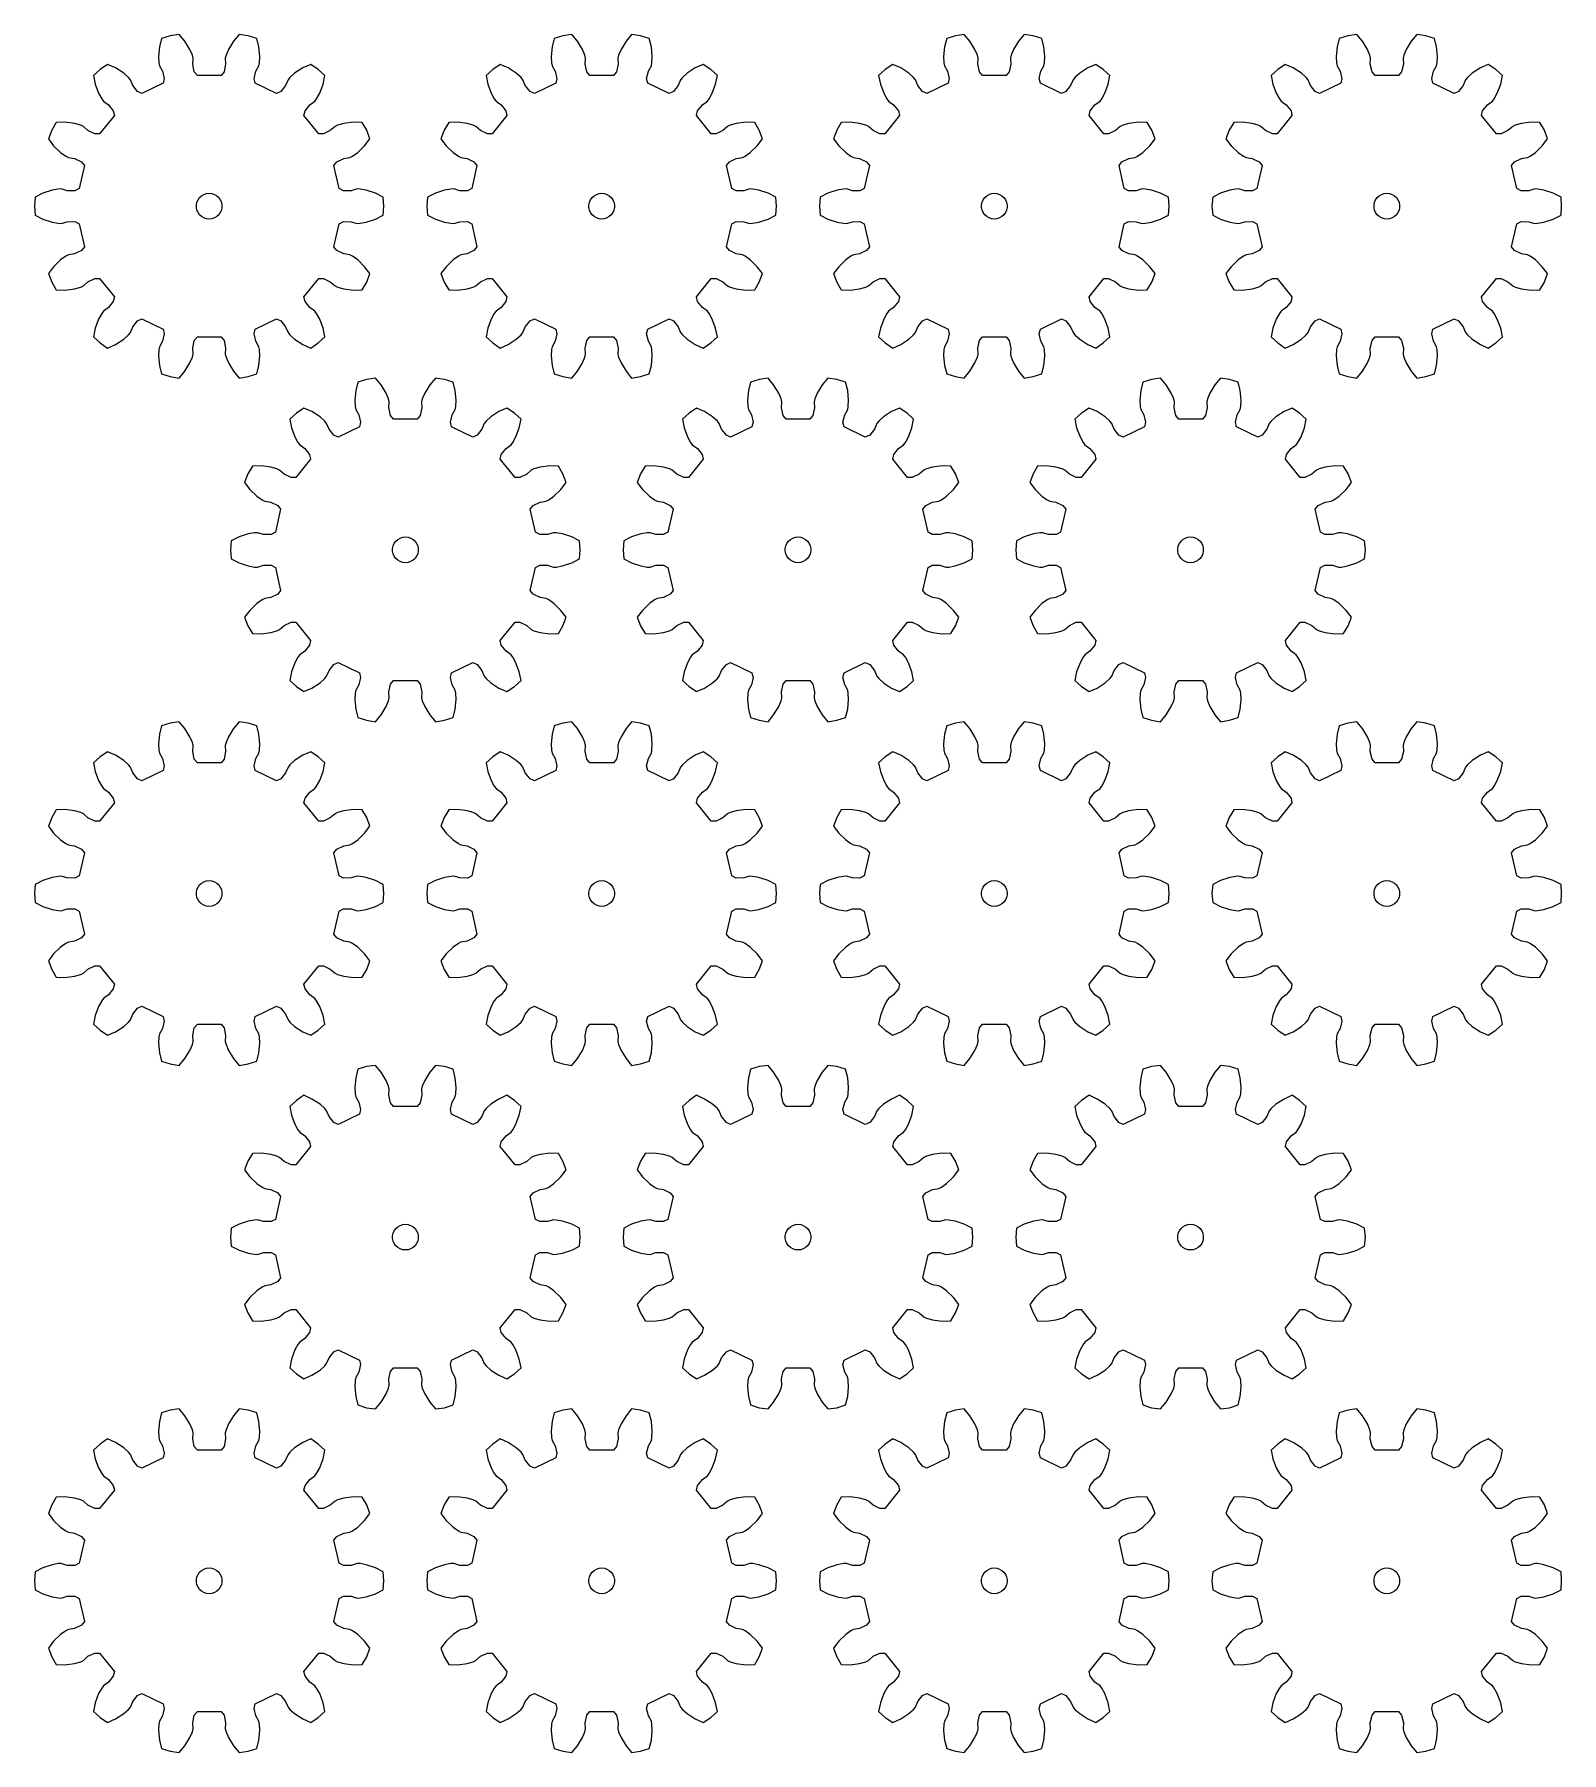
# Model space of a CAD drawing. Extents: x 0 to 178, y 0 to 200.
import ezdxf

# ---------------------------------------------------------------- set-up
doc = ezdxf.new("R2010")
doc.units = 0

msp = doc.modelspace()

# ---------------------------------------------------------------- linework, layer by layer
for p, q in [((16.88, 200.18), (15.84, 200.03)), ((17.54, 199.4), (16.88, 200.18)), ((23.86, 200.18), (23.21, 199.4)), ((24.9, 200.03), (23.86, 200.18)), ((62.63, 200.18), (61.58, 200.03)), ((63.28, 199.4), (62.63, 200.18)), ((69.6, 200.18), (68.95, 199.4)), ((70.65, 200.03), (69.6, 200.18)), ((108.37, 200.18), (107.33, 200.03)), ((109.02, 199.4), (108.37, 200.18)), ((115.35, 200.18), (114.69, 199.4)), ((116.39, 200.03), (115.35, 200.18)), ((154.11, 200.18), (153.07, 200.03)), ((154.77, 199.4), (154.11, 200.18)), ((161.09, 200.18), (160.44, 199.4)), ((162.14, 200.03), (161.09, 200.18)), ((14.58, 198.73), (14.47, 197.6)), ((14.83, 199.72), (14.58, 198.73)), ((15.84, 200.03), (14.83, 199.72)), ((18.12, 198.43), (17.54, 199.4)), ((18.41, 197.75), (18.12, 198.43)), ((22.62, 198.43), (22.34, 197.75)), ((23.21, 199.4), (22.62, 198.43)), ((25.91, 199.72), (24.9, 200.03)), ((26.16, 198.73), (25.91, 199.72)), ((26.27, 197.6), (26.16, 198.73)), ((60.33, 198.73), (60.22, 197.6)), ((60.57, 199.72), (60.33, 198.73)), ((61.58, 200.03), (60.57, 199.72)), ((63.86, 198.43), (63.28, 199.4)), ((64.15, 197.75), (63.86, 198.43)), ((68.37, 198.43), (68.08, 197.75)), ((68.95, 199.4), (68.37, 198.43)), ((71.66, 199.72), (70.65, 200.03)), ((71.91, 198.73), (71.66, 199.72)), ((72.01, 197.6), (71.91, 198.73)), ((106.07, 198.73), (105.96, 197.6)), ((106.32, 199.72), (106.07, 198.73)), ((107.33, 200.03), (106.32, 199.72)), ((109.61, 198.43), (109.02, 199.4)), ((109.89, 197.75), (109.61, 198.43)), ((114.11, 198.43), (113.82, 197.75)), ((114.69, 199.4), (114.11, 198.43)), ((117.4, 199.72), (116.39, 200.03)), ((117.65, 198.73), (117.4, 199.72)), ((117.76, 197.6), (117.65, 198.73)), ((151.81, 198.73), (151.7, 197.6)), ((152.06, 199.72), (151.81, 198.73)), ((153.07, 200.03), (152.06, 199.72)), ((155.35, 198.43), (154.77, 199.4)), ((155.64, 197.75), (155.35, 198.43)), ((159.85, 198.43), (159.57, 197.75)), ((160.44, 199.4), (159.85, 198.43)), ((163.15, 199.72), (162.14, 200.03)), ((163.39, 198.73), (163.15, 199.72)), ((163.5, 197.6), (163.39, 198.73)), ((8.54, 196.69), (7.67, 196.09)), ((9.47, 196.27), (8.54, 196.69)), ((10.42, 195.65), (9.47, 196.27)), ((14.47, 197.6), (14.51, 196.86)), ((14.51, 196.86), (14.58, 196.53)), ((14.58, 196.53), (14.93, 195.89)), ((18.49, 197.42), (18.41, 197.75)), ((18.45, 196.7), (18.49, 197.42)), ((18.64, 195.83), (18.45, 196.7)), ((22.29, 196.7), (22.1, 195.83)), ((22.34, 197.75), (22.25, 197.42)), ((22.25, 197.42), (22.29, 196.7)), ((25.81, 195.89), (26.16, 196.53)), ((26.16, 196.53), (26.23, 196.86)), ((26.23, 196.86), (26.27, 197.6)), ((31.27, 196.27), (30.33, 195.65)), ((32.2, 196.69), (31.27, 196.27)), ((33.07, 196.09), (32.2, 196.69)), ((54.29, 196.69), (53.41, 196.09)), ((55.22, 196.27), (54.29, 196.69)), ((56.16, 195.65), (55.22, 196.27)), ((60.22, 197.6), (60.26, 196.86)), ((60.26, 196.86), (60.33, 196.53)), ((60.33, 196.53), (60.68, 195.89)), ((64.23, 197.42), (64.15, 197.75)), ((64.19, 196.7), (64.23, 197.42)), ((64.39, 195.83), (64.19, 196.7)), ((68.04, 196.7), (67.84, 195.83)), ((68.08, 197.75), (68, 197.42)), ((68, 197.42), (68.04, 196.7)), ((71.56, 195.89), (71.91, 196.53)), ((71.91, 196.53), (71.97, 196.86)), ((71.97, 196.86), (72.01, 197.6)), ((77.02, 196.27), (76.07, 195.65)), ((77.94, 196.69), (77.02, 196.27)), ((78.82, 196.09), (77.94, 196.69)), ((100.03, 196.69), (99.16, 196.09)), ((100.96, 196.27), (100.03, 196.69)), ((101.91, 195.65), (100.96, 196.27)), ((105.96, 197.6), (106, 196.86)), ((106, 196.86), (106.07, 196.53)), ((106.07, 196.53), (106.42, 195.89)), ((109.98, 197.42), (109.89, 197.75)), ((109.94, 196.7), (109.98, 197.42)), ((110.13, 195.83), (109.94, 196.7)), ((113.78, 196.7), (113.59, 195.83)), ((113.82, 197.75), (113.74, 197.42)), ((113.74, 197.42), (113.78, 196.7)), ((117.3, 195.89), (117.65, 196.53)), ((117.65, 196.53), (117.72, 196.86)), ((117.72, 196.86), (117.76, 197.6)), ((122.76, 196.27), (121.81, 195.65)), ((123.69, 196.69), (122.76, 196.27)), ((124.56, 196.09), (123.69, 196.69)), ((145.77, 196.69), (144.9, 196.09)), ((146.7, 196.27), (145.77, 196.69)), ((147.65, 195.65), (146.7, 196.27)), ((151.7, 197.6), (151.74, 196.86)), ((151.74, 196.86), (151.81, 196.53)), ((151.81, 196.53), (152.16, 195.89)), ((155.72, 197.42), (155.64, 197.75)), ((155.68, 196.7), (155.72, 197.42)), ((155.88, 195.83), (155.68, 196.7)), ((159.53, 196.7), (159.33, 195.83)), ((159.57, 197.75), (159.49, 197.42)), ((159.49, 197.42), (159.53, 196.7)), ((163.04, 195.89), (163.39, 196.53)), ((163.39, 196.53), (163.46, 196.86)), ((163.46, 196.86), (163.5, 197.6)), ((168.5, 196.27), (167.56, 195.65)), ((169.43, 196.69), (168.5, 196.27)), ((170.3, 196.09), (169.43, 196.69)), ((7.67, 196.09), (6.9, 195.38)), ((6.9, 195.38), (7.1, 194.38)), ((7.1, 194.38), (7.49, 193.32)), ((10.97, 195.16), (10.42, 195.65)), ((11.19, 194.9), (10.97, 195.16)), ((11.47, 194.23), (11.19, 194.9)), ((12.02, 193.53), (11.47, 194.23)), ((15, 194.48), (12.52, 193.29)), ((14.93, 195.89), (15.13, 195.03)), ((15.13, 195.03), (15, 194.48)), ((19, 195.4), (18.64, 195.83)), ((21.75, 195.4), (19, 195.4)), ((22.1, 195.83), (21.75, 195.4)), ((25.61, 195.03), (25.81, 195.89)), ((25.74, 194.48), (25.61, 195.03)), ((28.22, 193.29), (25.74, 194.48)), ((29.28, 194.23), (28.72, 193.53)), ((29.56, 194.9), (29.28, 194.23)), ((29.77, 195.16), (29.56, 194.9)), ((30.33, 195.65), (29.77, 195.16)), ((33.85, 195.38), (33.07, 196.09)), ((33.25, 193.32), (33.64, 194.38)), ((33.64, 194.38), (33.85, 195.38)), ((53.41, 196.09), (52.64, 195.38)), ((52.64, 195.38), (52.85, 194.38)), ((52.85, 194.38), (53.24, 193.32)), ((56.72, 195.16), (56.16, 195.65)), ((56.93, 194.9), (56.72, 195.16)), ((57.21, 194.23), (56.93, 194.9)), ((57.76, 193.53), (57.21, 194.23)), ((60.75, 194.48), (58.27, 193.29)), ((60.68, 195.89), (60.88, 195.03)), ((60.88, 195.03), (60.75, 194.48)), ((64.74, 195.4), (64.39, 195.83)), ((67.49, 195.4), (64.74, 195.4)), ((67.84, 195.83), (67.49, 195.4)), ((71.35, 195.03), (71.56, 195.89)), ((71.48, 194.48), (71.35, 195.03)), ((73.96, 193.29), (71.48, 194.48)), ((75.02, 194.23), (74.47, 193.53)), ((75.3, 194.9), (75.02, 194.23)), ((75.51, 195.16), (75.3, 194.9)), ((76.07, 195.65), (75.51, 195.16)), ((79.59, 195.38), (78.82, 196.09)), ((78.99, 193.32), (79.39, 194.38)), ((79.39, 194.38), (79.59, 195.38)), ((99.16, 196.09), (98.38, 195.38)), ((98.38, 195.38), (98.59, 194.38)), ((98.59, 194.38), (98.98, 193.32)), ((102.46, 195.16), (101.91, 195.65)), ((102.68, 194.9), (102.46, 195.16)), ((102.96, 194.23), (102.68, 194.9)), ((103.51, 193.53), (102.96, 194.23)), ((106.49, 194.48), (104.01, 193.29)), ((106.42, 195.89), (106.62, 195.03)), ((106.62, 195.03), (106.49, 194.48)), ((110.48, 195.4), (110.13, 195.83)), ((113.23, 195.4), (110.48, 195.4)), ((113.59, 195.83), (113.23, 195.4)), ((117.1, 195.03), (117.3, 195.89)), ((117.23, 194.48), (117.1, 195.03)), ((119.71, 193.29), (117.23, 194.48)), ((120.76, 194.23), (120.21, 193.53)), ((121.04, 194.9), (120.76, 194.23)), ((121.26, 195.16), (121.04, 194.9)), ((121.81, 195.65), (121.26, 195.16)), ((125.34, 195.38), (124.56, 196.09)), ((124.74, 193.32), (125.13, 194.38)), ((125.13, 194.38), (125.34, 195.38)), ((144.9, 196.09), (144.13, 195.38)), ((144.13, 195.38), (144.33, 194.38)), ((144.33, 194.38), (144.72, 193.32)), ((148.2, 195.16), (147.65, 195.65)), ((148.42, 194.9), (148.2, 195.16)), ((148.7, 194.23), (148.42, 194.9)), ((149.25, 193.53), (148.7, 194.23)), ((152.23, 194.48), (149.76, 193.29)), ((152.16, 195.89), (152.36, 195.03)), ((152.36, 195.03), (152.23, 194.48)), ((156.23, 195.4), (155.88, 195.83)), ((158.98, 195.4), (156.23, 195.4)), ((159.33, 195.83), (158.98, 195.4)), ((162.84, 195.03), (163.04, 195.89)), ((162.97, 194.48), (162.84, 195.03)), ((165.45, 193.29), (162.97, 194.48)), ((166.51, 194.23), (165.95, 193.53)), ((166.79, 194.9), (166.51, 194.23)), ((167, 195.16), (166.79, 194.9)), ((167.56, 195.65), (167, 195.16)), ((171.08, 195.38), (170.3, 196.09)), ((170.48, 193.32), (170.87, 194.38)), ((170.87, 194.38), (171.08, 195.38)), ((7.49, 193.32), (7.85, 192.67)), ((7.85, 192.67), (8.06, 192.4)), ((8.06, 192.4), (8.65, 191.98)), ((12.52, 193.29), (12.02, 193.53)), ((28.72, 193.53), (28.22, 193.29)), ((32.1, 191.98), (32.69, 192.4)), ((32.69, 192.4), (32.89, 192.67)), ((32.89, 192.67), (33.25, 193.32)), ((53.24, 193.32), (53.59, 192.67)), ((53.59, 192.67), (53.8, 192.4)), ((53.8, 192.4), (54.39, 191.98)), ((58.27, 193.29), (57.76, 193.53)), ((74.47, 193.53), (73.96, 193.29)), ((77.84, 191.98), (78.43, 192.4)), ((78.43, 192.4), (78.64, 192.67)), ((78.64, 192.67), (78.99, 193.32)), ((98.98, 193.32), (99.34, 192.67)), ((99.34, 192.67), (99.54, 192.4)), ((99.54, 192.4), (100.13, 191.98)), ((104.01, 193.29), (103.51, 193.53)), ((120.21, 193.53), (119.71, 193.29)), ((123.58, 191.98), (124.18, 192.4)), ((124.18, 192.4), (124.38, 192.67)), ((124.38, 192.67), (124.74, 193.32)), ((144.72, 193.32), (145.08, 192.67)), ((145.08, 192.67), (145.29, 192.4)), ((145.29, 192.4), (145.88, 191.98)), ((149.76, 193.29), (149.25, 193.53)), ((165.95, 193.53), (165.45, 193.29)), ((169.33, 191.98), (169.92, 192.4)), ((169.92, 192.4), (170.12, 192.67)), ((170.12, 192.67), (170.48, 193.32)), ((9.32, 190.74), (7.61, 188.59)), ((8.65, 191.98), (9.2, 191.28)), ((9.2, 191.28), (9.32, 190.74)), ((31.42, 190.74), (31.54, 191.28)), ((33.14, 188.59), (31.42, 190.74)), ((31.54, 191.28), (32.1, 191.98)), ((55.07, 190.74), (53.35, 188.59)), ((54.39, 191.98), (54.95, 191.28)), ((54.95, 191.28), (55.07, 190.74)), ((77.16, 190.74), (77.28, 191.28)), ((78.88, 188.59), (77.16, 190.74)), ((77.28, 191.28), (77.84, 191.98)), ((100.81, 190.74), (99.1, 188.59)), ((100.13, 191.98), (100.69, 191.28)), ((100.69, 191.28), (100.81, 190.74)), ((122.91, 190.74), (123.03, 191.28)), ((124.62, 188.59), (122.91, 190.74)), ((123.03, 191.28), (123.58, 191.98)), ((146.55, 190.74), (144.84, 188.59)), ((145.88, 191.98), (146.44, 191.28)), ((146.44, 191.28), (146.55, 190.74)), ((168.65, 190.74), (168.77, 191.28)), ((170.37, 188.59), (168.65, 190.74)), ((168.77, 191.28), (169.33, 191.98)), ((2.02, 189.01), (1.63, 188.02)), ((2.55, 189.92), (2.02, 189.01)), ((3.57, 189.94), (2.55, 189.92)), ((4.69, 189.8), (3.57, 189.94)), ((5.4, 189.59), (4.69, 189.8)), ((5.71, 189.45), (5.4, 189.59)), ((6.25, 188.97), (5.71, 189.45)), ((7.05, 188.58), (6.25, 188.97)), ((7.61, 188.59), (7.05, 188.58)), ((33.69, 188.58), (33.14, 188.59)), ((34.49, 188.97), (33.69, 188.58)), ((35.04, 189.45), (34.49, 188.97)), ((35.34, 189.59), (35.04, 189.45)), ((36.06, 189.8), (35.34, 189.59)), ((37.18, 189.94), (36.06, 189.8)), ((38.2, 189.92), (37.18, 189.94)), ((38.73, 189.01), (38.2, 189.92)), ((39.11, 188.02), (38.73, 189.01)), ((47.76, 189.01), (47.38, 188.02)), ((48.29, 189.92), (47.76, 189.01)), ((49.31, 189.94), (48.29, 189.92)), ((50.43, 189.8), (49.31, 189.94)), ((51.14, 189.59), (50.43, 189.8)), ((51.45, 189.45), (51.14, 189.59)), ((51.99, 188.97), (51.45, 189.45)), ((52.79, 188.58), (51.99, 188.97)), ((53.35, 188.59), (52.79, 188.58)), ((79.44, 188.58), (78.88, 188.59)), ((80.24, 188.97), (79.44, 188.58)), ((80.78, 189.45), (80.24, 188.97)), ((81.09, 189.59), (80.78, 189.45)), ((81.8, 189.8), (81.09, 189.59)), ((82.92, 189.94), (81.8, 189.8)), ((83.94, 189.92), (82.92, 189.94)), ((84.47, 189.01), (83.94, 189.92)), ((84.86, 188.02), (84.47, 189.01)), ((93.5, 189.01), (93.12, 188.02)), ((94.03, 189.92), (93.5, 189.01)), ((95.05, 189.94), (94.03, 189.92)), ((96.17, 189.8), (95.05, 189.94)), ((96.89, 189.59), (96.17, 189.8)), ((97.19, 189.45), (96.89, 189.59)), ((97.74, 188.97), (97.19, 189.45)), ((98.54, 188.58), (97.74, 188.97)), ((99.1, 188.59), (98.54, 188.58)), ((125.18, 188.58), (124.62, 188.59)), ((125.98, 188.97), (125.18, 188.58)), ((126.52, 189.45), (125.98, 188.97)), ((126.83, 189.59), (126.52, 189.45)), ((127.54, 189.8), (126.83, 189.59)), ((128.66, 189.94), (127.54, 189.8)), ((129.69, 189.92), (128.66, 189.94)), ((130.21, 189.01), (129.69, 189.92)), ((130.6, 188.02), (130.21, 189.01)), ((139.25, 189.01), (138.86, 188.02)), ((139.78, 189.92), (139.25, 189.01)), ((140.8, 189.94), (139.78, 189.92)), ((141.92, 189.8), (140.8, 189.94)), ((142.63, 189.59), (141.92, 189.8)), ((142.94, 189.45), (142.63, 189.59)), ((143.48, 188.97), (142.94, 189.45)), ((144.28, 188.58), (143.48, 188.97)), ((144.84, 188.59), (144.28, 188.58)), ((170.92, 188.58), (170.37, 188.59)), ((171.72, 188.97), (170.92, 188.58)), ((172.27, 189.45), (171.72, 188.97)), ((172.57, 189.59), (172.27, 189.45)), ((173.29, 189.8), (172.57, 189.59)), ((174.41, 189.94), (173.29, 189.8)), ((175.43, 189.92), (174.41, 189.94)), ((175.96, 189.01), (175.43, 189.92)), ((176.34, 188.02), (175.96, 189.01)), ((1.63, 188.02), (2.25, 187.21)), ((2.25, 187.21), (3.06, 186.43)), ((3.06, 186.43), (3.67, 185.99)), ((37.08, 185.99), (37.68, 186.43)), ((37.68, 186.43), (38.49, 187.21)), ((38.49, 187.21), (39.11, 188.02)), ((47.38, 188.02), (47.99, 187.21)), ((47.99, 187.21), (48.81, 186.43)), ((48.81, 186.43), (49.41, 185.99)), ((82.82, 185.99), (83.42, 186.43)), ((83.42, 186.43), (84.24, 187.21)), ((84.24, 187.21), (84.86, 188.02)), ((93.12, 188.02), (93.74, 187.21)), ((93.74, 187.21), (94.55, 186.43)), ((94.55, 186.43), (95.15, 185.99)), ((128.56, 185.99), (129.17, 186.43)), ((129.17, 186.43), (129.98, 187.21)), ((129.98, 187.21), (130.6, 188.02)), ((138.86, 188.02), (139.48, 187.21)), ((139.48, 187.21), (140.29, 186.43)), ((140.29, 186.43), (140.9, 185.99)), ((174.31, 185.99), (174.91, 186.43)), ((174.91, 186.43), (175.72, 187.21)), ((175.72, 187.21), (176.34, 188.02)), ((3.67, 185.99), (3.97, 185.84)), ((3.97, 185.84), (4.68, 185.72)), ((4.68, 185.72), (5.49, 185.34)), ((5.83, 184.9), (5.22, 182.21)), ((5.49, 185.34), (5.83, 184.9)), ((34.91, 184.9), (35.26, 185.34)), ((35.53, 182.21), (34.91, 184.9)), ((35.26, 185.34), (36.06, 185.72)), ((36.06, 185.72), (36.78, 185.84)), ((36.78, 185.84), (37.08, 185.99)), ((49.41, 185.99), (49.71, 185.84)), ((49.71, 185.84), (50.43, 185.72)), ((50.43, 185.72), (51.23, 185.34)), ((51.57, 184.9), (50.96, 182.21)), ((51.23, 185.34), (51.57, 184.9)), ((80.66, 184.9), (81, 185.34)), ((81.27, 182.21), (80.66, 184.9)), ((81, 185.34), (81.8, 185.72)), ((81.8, 185.72), (82.52, 185.84)), ((82.52, 185.84), (82.82, 185.99)), ((95.15, 185.99), (95.46, 185.84)), ((95.46, 185.84), (96.17, 185.72)), ((96.17, 185.72), (96.97, 185.34)), ((97.32, 184.9), (96.71, 182.21)), ((96.97, 185.34), (97.32, 184.9)), ((126.4, 184.9), (126.74, 185.34)), ((127.01, 182.21), (126.4, 184.9)), ((126.74, 185.34), (127.55, 185.72)), ((127.55, 185.72), (128.26, 185.84)), ((128.26, 185.84), (128.56, 185.99)), ((140.9, 185.99), (141.2, 185.84)), ((141.2, 185.84), (141.92, 185.72)), ((141.92, 185.72), (142.72, 185.34)), ((143.06, 184.9), (142.45, 182.21)), ((142.72, 185.34), (143.06, 184.9)), ((172.14, 184.9), (172.49, 185.34)), ((172.76, 182.21), (172.14, 184.9)), ((172.49, 185.34), (173.29, 185.72)), ((173.29, 185.72), (174.01, 185.84)), ((174.01, 185.84), (174.31, 185.99)), ((3.13, 182.17), (2.79, 182.16)), ((3.83, 181.97), (3.13, 182.17)), ((5.22, 182.21), (4.72, 181.97)), ((36.02, 181.97), (35.53, 182.21)), ((37.61, 182.17), (36.91, 181.97)), ((37.95, 182.16), (37.61, 182.17)), ((48.87, 182.17), (48.54, 182.16)), ((49.57, 181.97), (48.87, 182.17)), ((50.96, 182.21), (50.46, 181.97)), ((81.77, 181.97), (81.27, 182.21)), ((83.36, 182.17), (82.66, 181.97)), ((83.69, 182.16), (83.36, 182.17)), ((94.62, 182.17), (94.28, 182.16)), ((95.32, 181.97), (94.62, 182.17)), ((96.71, 182.21), (96.21, 181.97)), ((127.51, 181.97), (127.01, 182.21)), ((129.1, 182.17), (128.4, 181.97)), ((129.44, 182.16), (129.1, 182.17)), ((140.36, 182.17), (140.02, 182.16)), ((141.06, 181.97), (140.36, 182.17)), ((142.45, 182.21), (141.95, 181.97)), ((173.26, 181.97), (172.76, 182.21)), ((174.84, 182.17), (174.15, 181.97)), ((175.18, 182.16), (174.84, 182.17)), ((0.08, 181.22), (0, 180.17)), ((0, 180.17), (0.08, 179.11)), ((0.99, 181.68), (0.08, 181.22)), ((2.06, 182.04), (0.99, 181.68)), ((2.79, 182.16), (2.06, 182.04)), ((4.72, 181.97), (3.83, 181.97)), ((18.88, 180.32), (18.95, 180.63)), ((18.88, 180.01), (18.88, 180.32)), ((18.95, 180.63), (19.07, 180.92)), ((19.07, 180.92), (19.26, 181.17)), ((19.26, 181.17), (19.49, 181.38)), ((19.49, 181.38), (19.76, 181.54)), ((19.76, 181.54), (20.06, 181.63)), ((20.06, 181.63), (20.37, 181.67)), ((20.37, 181.67), (20.68, 181.63)), ((20.68, 181.63), (20.98, 181.54)), ((20.98, 181.54), (21.25, 181.38)), ((21.25, 181.38), (21.49, 181.17)), ((21.49, 181.17), (21.67, 180.92)), ((21.67, 180.92), (21.8, 180.63)), ((21.8, 180.63), (21.86, 180.32)), ((21.86, 180.32), (21.86, 180.01)), ((36.91, 181.97), (36.02, 181.97)), ((38.68, 182.04), (37.95, 182.16)), ((39.75, 181.68), (38.68, 182.04)), ((40.66, 181.22), (39.75, 181.68)), ((40.74, 180.17), (40.66, 181.22)), ((40.66, 179.11), (40.74, 180.17)), ((45.82, 181.22), (45.74, 180.17)), ((45.74, 180.17), (45.82, 179.11)), ((46.73, 181.68), (45.82, 181.22)), ((47.81, 182.04), (46.73, 181.68)), ((48.54, 182.16), (47.81, 182.04)), ((50.46, 181.97), (49.57, 181.97)), ((64.62, 180.32), (64.69, 180.63)), ((64.62, 180.01), (64.62, 180.32)), ((64.69, 180.63), (64.82, 180.92)), ((64.82, 180.92), (65, 181.17)), ((65, 181.17), (65.23, 181.38)), ((65.23, 181.38), (65.51, 181.54)), ((65.51, 181.54), (65.8, 181.63)), ((65.8, 181.63), (66.12, 181.67)), ((66.12, 181.67), (66.43, 181.63)), ((66.43, 181.63), (66.73, 181.54)), ((66.73, 181.54), (67, 181.38)), ((67, 181.38), (67.23, 181.17)), ((67.23, 181.17), (67.41, 180.92)), ((67.41, 180.92), (67.54, 180.63)), ((67.54, 180.63), (67.61, 180.32)), ((67.61, 180.32), (67.61, 180.01)), ((82.66, 181.97), (81.77, 181.97)), ((84.43, 182.04), (83.69, 182.16)), ((85.5, 181.68), (84.43, 182.04)), ((86.41, 181.22), (85.5, 181.68)), ((86.49, 180.17), (86.41, 181.22)), ((86.41, 179.11), (86.49, 180.17)), ((91.57, 181.22), (91.49, 180.17)), ((91.49, 180.17), (91.57, 179.11)), ((92.48, 181.68), (91.57, 181.22)), ((93.55, 182.04), (92.48, 181.68)), ((94.28, 182.16), (93.55, 182.04)), ((96.21, 181.97), (95.32, 181.97)), ((110.37, 180.32), (110.43, 180.63)), ((110.37, 180.01), (110.37, 180.32)), ((110.43, 180.63), (110.56, 180.92)), ((110.56, 180.92), (110.74, 181.17)), ((110.74, 181.17), (110.98, 181.38)), ((110.98, 181.38), (111.25, 181.54)), ((111.25, 181.54), (111.55, 181.63)), ((111.55, 181.63), (111.86, 181.67)), ((111.86, 181.67), (112.17, 181.63)), ((112.17, 181.63), (112.47, 181.54)), ((112.47, 181.54), (112.74, 181.38)), ((112.74, 181.38), (112.97, 181.17)), ((112.97, 181.17), (113.16, 180.92)), ((113.16, 180.92), (113.29, 180.63)), ((113.29, 180.63), (113.35, 180.32)), ((113.35, 180.32), (113.35, 180.01)), ((128.4, 181.97), (127.51, 181.97)), ((130.17, 182.04), (129.44, 182.16)), ((131.24, 181.68), (130.17, 182.04)), ((132.15, 181.22), (131.24, 181.68)), ((132.23, 180.17), (132.15, 181.22)), ((132.15, 179.11), (132.23, 180.17)), ((137.31, 181.22), (137.23, 180.17)), ((137.23, 180.17), (137.31, 179.11)), ((138.22, 181.68), (137.31, 181.22)), ((139.29, 182.04), (138.22, 181.68)), ((140.02, 182.16), (139.29, 182.04)), ((141.95, 181.97), (141.06, 181.97)), ((156.11, 180.32), (156.18, 180.63)), ((156.11, 180.01), (156.11, 180.32)), ((156.18, 180.63), (156.3, 180.92)), ((156.3, 180.92), (156.49, 181.17)), ((156.49, 181.17), (156.72, 181.38)), ((156.72, 181.38), (156.99, 181.54)), ((156.99, 181.54), (157.29, 181.63)), ((157.29, 181.63), (157.6, 181.67)), ((157.6, 181.67), (157.91, 181.63)), ((157.91, 181.63), (158.21, 181.54)), ((158.21, 181.54), (158.48, 181.38)), ((158.48, 181.38), (158.72, 181.17)), ((158.72, 181.17), (158.9, 180.92)), ((158.9, 180.92), (159.03, 180.63)), ((159.03, 180.63), (159.09, 180.32)), ((159.09, 180.32), (159.09, 180.01)), ((174.15, 181.97), (173.26, 181.97)), ((175.91, 182.04), (175.18, 182.16)), ((176.99, 181.68), (175.91, 182.04)), ((177.9, 181.22), (176.99, 181.68)), ((177.97, 180.17), (177.9, 181.22)), ((177.9, 179.11), (177.97, 180.17)), ((0.08, 179.11), (0.99, 178.65)), ((0.99, 178.65), (2.06, 178.3)), ((2.06, 178.3), (2.79, 178.17)), ((2.79, 178.17), (3.13, 178.16)), ((3.13, 178.16), (3.83, 178.36)), ((3.83, 178.36), (4.72, 178.37)), ((4.72, 178.37), (5.22, 178.12)), ((18.95, 179.7), (18.88, 180.01)), ((19.07, 179.42), (18.95, 179.7)), ((19.26, 179.16), (19.07, 179.42)), ((19.49, 178.95), (19.26, 179.16)), ((19.76, 178.8), (19.49, 178.95)), ((20.06, 178.7), (19.76, 178.8)), ((20.37, 178.67), (20.06, 178.7)), ((20.68, 178.7), (20.37, 178.67)), ((20.98, 178.8), (20.68, 178.7)), ((21.25, 178.95), (20.98, 178.8)), ((21.49, 179.16), (21.25, 178.95)), ((21.67, 179.42), (21.49, 179.16)), ((21.8, 179.7), (21.67, 179.42)), ((21.86, 180.01), (21.8, 179.7)), ((35.53, 178.12), (36.02, 178.37)), ((36.02, 178.37), (36.91, 178.36)), ((36.91, 178.36), (37.61, 178.16)), ((37.61, 178.16), (37.95, 178.17)), ((37.95, 178.17), (38.68, 178.3)), ((38.68, 178.3), (39.75, 178.65)), ((39.75, 178.65), (40.66, 179.11)), ((45.82, 179.11), (46.73, 178.65)), ((46.73, 178.65), (47.81, 178.3)), ((47.81, 178.3), (48.54, 178.17)), ((48.54, 178.17), (48.87, 178.16)), ((48.87, 178.16), (49.57, 178.36)), ((49.57, 178.36), (50.46, 178.37)), ((50.46, 178.37), (50.96, 178.12)), ((64.69, 179.7), (64.62, 180.01)), ((64.82, 179.42), (64.69, 179.7)), ((65, 179.16), (64.82, 179.42)), ((65.23, 178.95), (65, 179.16)), ((65.51, 178.8), (65.23, 178.95)), ((65.8, 178.7), (65.51, 178.8)), ((66.12, 178.67), (65.8, 178.7)), ((66.43, 178.7), (66.12, 178.67)), ((66.73, 178.8), (66.43, 178.7)), ((67, 178.95), (66.73, 178.8)), ((67.23, 179.16), (67, 178.95)), ((67.41, 179.42), (67.23, 179.16)), ((67.54, 179.7), (67.41, 179.42)), ((67.61, 180.01), (67.54, 179.7)), ((81.27, 178.12), (81.77, 178.37)), ((81.77, 178.37), (82.66, 178.36)), ((82.66, 178.36), (83.36, 178.16)), ((83.36, 178.16), (83.69, 178.17)), ((83.69, 178.17), (84.43, 178.3)), ((84.43, 178.3), (85.5, 178.65)), ((85.5, 178.65), (86.41, 179.11)), ((91.57, 179.11), (92.48, 178.65)), ((92.48, 178.65), (93.55, 178.3)), ((93.55, 178.3), (94.28, 178.17)), ((94.28, 178.17), (94.62, 178.16)), ((94.62, 178.16), (95.32, 178.36)), ((95.32, 178.36), (96.21, 178.37)), ((96.21, 178.37), (96.71, 178.12)), ((110.43, 179.7), (110.37, 180.01)), ((110.56, 179.42), (110.43, 179.7)), ((110.74, 179.16), (110.56, 179.42)), ((110.98, 178.95), (110.74, 179.16)), ((111.25, 178.8), (110.98, 178.95)), ((111.55, 178.7), (111.25, 178.8)), ((111.86, 178.67), (111.55, 178.7)), ((112.17, 178.7), (111.86, 178.67)), ((112.47, 178.8), (112.17, 178.7)), ((112.74, 178.95), (112.47, 178.8)), ((112.97, 179.16), (112.74, 178.95)), ((113.16, 179.42), (112.97, 179.16)), ((113.29, 179.7), (113.16, 179.42)), ((113.35, 180.01), (113.29, 179.7)), ((127.01, 178.12), (127.51, 178.37)), ((127.51, 178.37), (128.4, 178.36)), ((128.4, 178.36), (129.1, 178.16)), ((129.1, 178.16), (129.44, 178.17)), ((129.44, 178.17), (130.17, 178.3)), ((130.17, 178.3), (131.24, 178.65)), ((131.24, 178.65), (132.15, 179.11)), ((137.31, 179.11), (138.22, 178.65)), ((138.22, 178.65), (139.29, 178.3)), ((139.29, 178.3), (140.02, 178.17)), ((140.02, 178.17), (140.36, 178.16)), ((140.36, 178.16), (141.06, 178.36)), ((141.06, 178.36), (141.95, 178.37)), ((141.95, 178.37), (142.45, 178.12)), ((156.18, 179.7), (156.11, 180.01)), ((156.3, 179.42), (156.18, 179.7)), ((156.49, 179.16), (156.3, 179.42)), ((156.72, 178.95), (156.49, 179.16)), ((156.99, 178.8), (156.72, 178.95)), ((157.29, 178.7), (156.99, 178.8)), ((157.6, 178.67), (157.29, 178.7)), ((157.91, 178.7), (157.6, 178.67)), ((158.21, 178.8), (157.91, 178.7)), ((158.48, 178.95), (158.21, 178.8)), ((158.72, 179.16), (158.48, 178.95)), ((158.9, 179.42), (158.72, 179.16)), ((159.03, 179.7), (158.9, 179.42)), ((159.09, 180.01), (159.03, 179.7)), ((172.76, 178.12), (173.26, 178.37)), ((173.26, 178.37), (174.15, 178.36)), ((174.15, 178.36), (174.84, 178.16)), ((174.84, 178.16), (175.18, 178.17)), ((175.18, 178.17), (175.91, 178.3)), ((175.91, 178.3), (176.99, 178.65)), ((176.99, 178.65), (177.9, 179.11)), ((5.22, 178.12), (5.83, 175.44)), ((34.91, 175.44), (35.53, 178.12)), ((50.96, 178.12), (51.57, 175.44)), ((80.66, 175.44), (81.27, 178.12)), ((96.71, 178.12), (97.32, 175.44)), ((126.4, 175.44), (127.01, 178.12)), ((142.45, 178.12), (143.06, 175.44)), ((172.14, 175.44), (172.76, 178.12)), ((3.67, 174.34), (3.06, 173.91)), ((3.97, 174.49), (3.67, 174.34)), ((4.68, 174.61), (3.97, 174.49)), ((5.49, 175), (4.68, 174.61)), ((5.83, 175.44), (5.49, 175)), ((35.26, 175), (34.91, 175.44)), ((36.06, 174.61), (35.26, 175)), ((36.78, 174.49), (36.06, 174.61)), ((37.08, 174.34), (36.78, 174.49)), ((37.68, 173.91), (37.08, 174.34)), ((49.41, 174.34), (48.81, 173.91)), ((49.71, 174.49), (49.41, 174.34)), ((50.43, 174.61), (49.71, 174.49)), ((51.23, 175), (50.43, 174.61)), ((51.57, 175.44), (51.23, 175)), ((81, 175), (80.66, 175.44)), ((81.8, 174.61), (81, 175)), ((82.52, 174.49), (81.8, 174.61)), ((82.82, 174.34), (82.52, 174.49)), ((83.42, 173.91), (82.82, 174.34)), ((95.15, 174.34), (94.55, 173.91)), ((95.46, 174.49), (95.15, 174.34)), ((96.17, 174.61), (95.46, 174.49)), ((96.97, 175), (96.17, 174.61)), ((97.32, 175.44), (96.97, 175)), ((126.74, 175), (126.4, 175.44)), ((127.55, 174.61), (126.74, 175)), ((128.26, 174.49), (127.55, 174.61)), ((128.56, 174.34), (128.26, 174.49)), ((129.17, 173.91), (128.56, 174.34)), ((140.9, 174.34), (140.29, 173.91)), ((141.2, 174.49), (140.9, 174.34)), ((141.92, 174.61), (141.2, 174.49)), ((142.72, 175), (141.92, 174.61)), ((143.06, 175.44), (142.72, 175)), ((172.49, 175), (172.14, 175.44)), ((173.29, 174.61), (172.49, 175)), ((174.01, 174.49), (173.29, 174.61)), ((174.31, 174.34), (174.01, 174.49)), ((174.91, 173.91), (174.31, 174.34)), ((2.25, 173.12), (1.63, 172.31)), ((1.63, 172.31), (2.02, 171.33)), ((3.06, 173.91), (2.25, 173.12)), ((38.49, 173.12), (37.68, 173.91)), ((39.11, 172.31), (38.49, 173.12)), ((38.73, 171.33), (39.11, 172.31)), ((47.99, 173.12), (47.38, 172.31)), ((47.38, 172.31), (47.76, 171.33)), ((48.81, 173.91), (47.99, 173.12)), ((84.24, 173.12), (83.42, 173.91)), ((84.86, 172.31), (84.24, 173.12)), ((84.47, 171.33), (84.86, 172.31)), ((93.74, 173.12), (93.12, 172.31)), ((93.12, 172.31), (93.5, 171.33)), ((94.55, 173.91), (93.74, 173.12)), ((129.98, 173.12), (129.17, 173.91)), ((130.6, 172.31), (129.98, 173.12)), ((130.21, 171.33), (130.6, 172.31)), ((139.48, 173.12), (138.86, 172.31)), ((138.86, 172.31), (139.25, 171.33)), ((140.29, 173.91), (139.48, 173.12)), ((175.72, 173.12), (174.91, 173.91)), ((176.34, 172.31), (175.72, 173.12)), ((175.96, 171.33), (176.34, 172.31)), ((2.02, 171.33), (2.55, 170.41)), ((2.55, 170.41), (3.57, 170.39)), ((3.57, 170.39), (4.69, 170.54)), ((4.69, 170.54), (5.4, 170.74)), ((5.4, 170.74), (5.71, 170.88)), ((5.71, 170.88), (6.25, 171.36)), ((6.25, 171.36), (7.05, 171.75)), ((7.05, 171.75), (7.61, 171.75)), ((7.61, 171.75), (9.32, 169.6)), ((31.42, 169.6), (33.14, 171.75)), ((33.14, 171.75), (33.69, 171.75)), ((33.69, 171.75), (34.49, 171.36)), ((34.49, 171.36), (35.04, 170.88)), ((35.04, 170.88), (35.34, 170.74)), ((35.34, 170.74), (36.06, 170.54)), ((36.06, 170.54), (37.18, 170.39)), ((37.18, 170.39), (38.2, 170.41)), ((38.2, 170.41), (38.73, 171.33)), ((47.76, 171.33), (48.29, 170.41)), ((48.29, 170.41), (49.31, 170.39)), ((49.31, 170.39), (50.43, 170.54)), ((50.43, 170.54), (51.14, 170.74)), ((51.14, 170.74), (51.45, 170.88)), ((51.45, 170.88), (51.99, 171.36)), ((51.99, 171.36), (52.79, 171.75)), ((52.79, 171.75), (53.35, 171.75)), ((53.35, 171.75), (55.07, 169.6)), ((77.16, 169.6), (78.88, 171.75)), ((78.88, 171.75), (79.44, 171.75)), ((79.44, 171.75), (80.24, 171.36)), ((80.24, 171.36), (80.78, 170.88)), ((80.78, 170.88), (81.09, 170.74)), ((81.09, 170.74), (81.8, 170.54)), ((81.8, 170.54), (82.92, 170.39)), ((82.92, 170.39), (83.94, 170.41)), ((83.94, 170.41), (84.47, 171.33)), ((93.5, 171.33), (94.03, 170.41)), ((94.03, 170.41), (95.05, 170.39)), ((95.05, 170.39), (96.17, 170.54)), ((96.17, 170.54), (96.89, 170.74)), ((96.89, 170.74), (97.19, 170.88)), ((97.19, 170.88), (97.74, 171.36)), ((97.74, 171.36), (98.54, 171.75)), ((98.54, 171.75), (99.1, 171.75)), ((99.1, 171.75), (100.81, 169.6)), ((122.91, 169.6), (124.62, 171.75)), ((124.62, 171.75), (125.18, 171.75)), ((125.18, 171.75), (125.98, 171.36)), ((125.98, 171.36), (126.52, 170.88)), ((126.52, 170.88), (126.83, 170.74)), ((126.83, 170.74), (127.54, 170.54)), ((127.54, 170.54), (128.66, 170.39)), ((128.66, 170.39), (129.69, 170.41)), ((129.69, 170.41), (130.21, 171.33)), ((139.25, 171.33), (139.78, 170.41)), ((139.78, 170.41), (140.8, 170.39)), ((140.8, 170.39), (141.92, 170.54)), ((141.92, 170.54), (142.63, 170.74)), ((142.63, 170.74), (142.94, 170.88)), ((142.94, 170.88), (143.48, 171.36)), ((143.48, 171.36), (144.28, 171.75)), ((144.28, 171.75), (144.84, 171.75)), ((144.84, 171.75), (146.55, 169.6)), ((168.65, 169.6), (170.37, 171.75)), ((170.37, 171.75), (170.92, 171.75)), ((170.92, 171.75), (171.72, 171.36)), ((171.72, 171.36), (172.27, 170.88)), ((172.27, 170.88), (172.57, 170.74)), ((172.57, 170.74), (173.29, 170.54)), ((173.29, 170.54), (174.41, 170.39)), ((174.41, 170.39), (175.43, 170.41)), ((175.43, 170.41), (175.96, 171.33)), ((8.65, 168.36), (8.06, 167.94)), ((9.2, 169.05), (8.65, 168.36)), ((9.32, 169.6), (9.2, 169.05)), ((31.54, 169.05), (31.42, 169.6)), ((32.1, 168.36), (31.54, 169.05)), ((32.69, 167.94), (32.1, 168.36)), ((54.39, 168.36), (53.8, 167.94)), ((54.95, 169.05), (54.39, 168.36)), ((55.07, 169.6), (54.95, 169.05)), ((77.28, 169.05), (77.16, 169.6)), ((77.84, 168.36), (77.28, 169.05)), ((78.43, 167.94), (77.84, 168.36)), ((100.13, 168.36), (99.54, 167.94)), ((100.69, 169.05), (100.13, 168.36)), ((100.81, 169.6), (100.69, 169.05)), ((123.03, 169.05), (122.91, 169.6)), ((123.58, 168.36), (123.03, 169.05)), ((124.18, 167.94), (123.58, 168.36)), ((145.88, 168.36), (145.29, 167.94)), ((146.44, 169.05), (145.88, 168.36)), ((146.55, 169.6), (146.44, 169.05)), ((168.77, 169.05), (168.65, 169.6)), ((169.33, 168.36), (168.77, 169.05)), ((169.92, 167.94), (169.33, 168.36)), ((7.49, 167.02), (7.1, 165.96)), ((7.85, 167.67), (7.49, 167.02)), ((8.06, 167.94), (7.85, 167.67)), ((11.47, 166.11), (12.02, 166.81)), ((12.02, 166.81), (12.52, 167.04)), ((12.52, 167.04), (15, 165.85)), ((25.74, 165.85), (28.22, 167.04)), ((28.22, 167.04), (28.72, 166.81)), ((28.72, 166.81), (29.28, 166.11)), ((32.89, 167.67), (32.69, 167.94)), ((33.25, 167.02), (32.89, 167.67)), ((33.64, 165.96), (33.25, 167.02)), ((53.24, 167.02), (52.85, 165.96)), ((53.59, 167.67), (53.24, 167.02)), ((53.8, 167.94), (53.59, 167.67)), ((57.21, 166.11), (57.76, 166.81)), ((57.76, 166.81), (58.27, 167.04)), ((58.27, 167.04), (60.75, 165.85)), ((71.48, 165.85), (73.96, 167.04)), ((73.96, 167.04), (74.47, 166.81)), ((74.47, 166.81), (75.02, 166.11)), ((78.64, 167.67), (78.43, 167.94)), ((78.99, 167.02), (78.64, 167.67)), ((79.39, 165.96), (78.99, 167.02)), ((98.98, 167.02), (98.59, 165.96)), ((99.34, 167.67), (98.98, 167.02)), ((99.54, 167.94), (99.34, 167.67)), ((102.96, 166.11), (103.51, 166.81)), ((103.51, 166.81), (104.01, 167.04)), ((104.01, 167.04), (106.49, 165.85)), ((117.23, 165.85), (119.71, 167.04)), ((119.71, 167.04), (120.21, 166.81)), ((120.21, 166.81), (120.76, 166.11)), ((124.38, 167.67), (124.18, 167.94)), ((124.74, 167.02), (124.38, 167.67)), ((125.13, 165.96), (124.74, 167.02)), ((144.72, 167.02), (144.33, 165.96)), ((145.08, 167.67), (144.72, 167.02)), ((145.29, 167.94), (145.08, 167.67)), ((148.7, 166.11), (149.25, 166.81)), ((149.25, 166.81), (149.76, 167.04)), ((149.76, 167.04), (152.23, 165.85)), ((162.97, 165.85), (165.45, 167.04)), ((165.45, 167.04), (165.95, 166.81)), ((165.95, 166.81), (166.51, 166.11)), ((170.12, 167.67), (169.92, 167.94)), ((170.48, 167.02), (170.12, 167.67)), ((170.87, 165.96), (170.48, 167.02)), ((7.1, 165.96), (6.9, 164.96)), ((6.9, 164.96), (7.67, 164.24)), ((7.67, 164.24), (8.54, 163.64)), ((9.47, 164.07), (10.42, 164.68)), ((10.42, 164.68), (10.97, 165.18)), ((10.97, 165.18), (11.19, 165.44)), ((11.19, 165.44), (11.47, 166.11)), ((14.93, 164.44), (14.58, 163.8)), ((15.13, 165.31), (14.93, 164.44)), ((15, 165.85), (15.13, 165.31)), ((18.45, 163.64), (18.64, 164.51)), ((18.64, 164.51), (19, 164.94)), ((19, 164.94), (21.75, 164.94)), ((21.75, 164.94), (22.1, 164.51)), ((22.1, 164.51), (22.29, 163.64)), ((25.61, 165.31), (25.74, 165.85)), ((25.81, 164.44), (25.61, 165.31)), ((26.16, 163.8), (25.81, 164.44)), ((29.28, 166.11), (29.56, 165.44)), ((29.56, 165.44), (29.77, 165.18)), ((29.77, 165.18), (30.33, 164.68)), ((30.33, 164.68), (31.27, 164.07)), ((32.2, 163.64), (33.07, 164.24)), ((33.07, 164.24), (33.85, 164.96)), ((33.85, 164.96), (33.64, 165.96)), ((52.85, 165.96), (52.64, 164.96)), ((52.64, 164.96), (53.41, 164.24)), ((53.41, 164.24), (54.29, 163.64)), ((55.22, 164.07), (56.16, 164.68)), ((56.16, 164.68), (56.72, 165.18)), ((56.72, 165.18), (56.93, 165.44)), ((56.93, 165.44), (57.21, 166.11)), ((60.68, 164.44), (60.33, 163.8)), ((60.88, 165.31), (60.68, 164.44)), ((60.75, 165.85), (60.88, 165.31)), ((64.19, 163.64), (64.39, 164.51)), ((64.39, 164.51), (64.74, 164.94)), ((64.74, 164.94), (67.49, 164.94)), ((67.49, 164.94), (67.84, 164.51)), ((67.84, 164.51), (68.04, 163.64)), ((71.35, 165.31), (71.48, 165.85)), ((71.56, 164.44), (71.35, 165.31)), ((71.91, 163.8), (71.56, 164.44)), ((75.02, 166.11), (75.3, 165.44)), ((75.3, 165.44), (75.51, 165.18)), ((75.51, 165.18), (76.07, 164.68)), ((76.07, 164.68), (77.02, 164.07)), ((77.94, 163.64), (78.82, 164.24)), ((78.82, 164.24), (79.59, 164.96)), ((79.59, 164.96), (79.39, 165.96)), ((98.59, 165.96), (98.38, 164.96)), ((98.38, 164.96), (99.16, 164.24)), ((99.16, 164.24), (100.03, 163.64)), ((100.96, 164.07), (101.91, 164.68)), ((101.91, 164.68), (102.46, 165.18)), ((102.46, 165.18), (102.68, 165.44)), ((102.68, 165.44), (102.96, 166.11)), ((106.42, 164.44), (106.07, 163.8)), ((106.62, 165.31), (106.42, 164.44)), ((106.49, 165.85), (106.62, 165.31)), ((109.94, 163.64), (110.13, 164.51)), ((110.13, 164.51), (110.48, 164.94)), ((110.48, 164.94), (113.23, 164.94)), ((113.23, 164.94), (113.59, 164.51)), ((113.59, 164.51), (113.78, 163.64)), ((117.1, 165.31), (117.23, 165.85)), ((117.3, 164.44), (117.1, 165.31)), ((117.65, 163.8), (117.3, 164.44)), ((120.76, 166.11), (121.04, 165.44)), ((121.04, 165.44), (121.26, 165.18)), ((121.26, 165.18), (121.81, 164.68)), ((121.81, 164.68), (122.76, 164.07)), ((123.69, 163.64), (124.56, 164.24)), ((124.56, 164.24), (125.34, 164.96)), ((125.34, 164.96), (125.13, 165.96)), ((144.33, 165.96), (144.13, 164.96)), ((144.13, 164.96), (144.9, 164.24)), ((144.9, 164.24), (145.77, 163.64)), ((146.7, 164.07), (147.65, 164.68)), ((147.65, 164.68), (148.2, 165.18)), ((148.2, 165.18), (148.42, 165.44)), ((148.42, 165.44), (148.7, 166.11)), ((152.16, 164.44), (151.81, 163.8)), ((152.36, 165.31), (152.16, 164.44)), ((152.23, 165.85), (152.36, 165.31)), ((155.68, 163.64), (155.88, 164.51)), ((155.88, 164.51), (156.23, 164.94)), ((156.23, 164.94), (158.98, 164.94)), ((158.98, 164.94), (159.33, 164.51)), ((159.33, 164.51), (159.53, 163.64)), ((162.84, 165.31), (162.97, 165.85)), ((163.04, 164.44), (162.84, 165.31)), ((163.39, 163.8), (163.04, 164.44)), ((166.51, 166.11), (166.79, 165.44)), ((166.79, 165.44), (167, 165.18)), ((167, 165.18), (167.56, 164.68)), ((167.56, 164.68), (168.5, 164.07)), ((169.43, 163.64), (170.3, 164.24)), ((170.3, 164.24), (171.08, 164.96)), ((171.08, 164.96), (170.87, 165.96)), ((8.54, 163.64), (9.47, 164.07)), ((14.51, 163.47), (14.47, 162.73)), ((14.47, 162.73), (14.58, 161.61)), ((14.58, 163.8), (14.51, 163.47)), ((18.12, 161.9), (18.41, 162.58)), ((18.41, 162.58), (18.49, 162.91)), ((18.49, 162.91), (18.45, 163.64)), ((22.29, 163.64), (22.25, 162.91)), ((22.25, 162.91), (22.34, 162.58)), ((22.34, 162.58), (22.62, 161.9)), ((26.23, 163.47), (26.16, 163.8)), ((26.16, 161.61), (26.27, 162.73)), ((26.27, 162.73), (26.23, 163.47)), ((31.27, 164.07), (32.2, 163.64)), ((54.29, 163.64), (55.22, 164.07)), ((60.26, 163.47), (60.22, 162.73)), ((60.22, 162.73), (60.33, 161.61)), ((60.33, 163.8), (60.26, 163.47)), ((63.86, 161.9), (64.15, 162.58)), ((64.15, 162.58), (64.23, 162.91)), ((64.23, 162.91), (64.19, 163.64)), ((68.04, 163.64), (68, 162.91)), ((68, 162.91), (68.08, 162.58)), ((68.08, 162.58), (68.37, 161.9)), ((71.97, 163.47), (71.91, 163.8)), ((71.91, 161.61), (72.01, 162.73)), ((72.01, 162.73), (71.97, 163.47)), ((77.02, 164.07), (77.94, 163.64)), ((100.03, 163.64), (100.96, 164.07)), ((106, 163.47), (105.96, 162.73)), ((105.96, 162.73), (106.07, 161.61)), ((106.07, 163.8), (106, 163.47)), ((109.61, 161.9), (109.89, 162.58)), ((109.89, 162.58), (109.98, 162.91)), ((109.98, 162.91), (109.94, 163.64)), ((113.78, 163.64), (113.74, 162.91)), ((113.74, 162.91), (113.82, 162.58)), ((113.82, 162.58), (114.11, 161.9)), ((117.72, 163.47), (117.65, 163.8)), ((117.65, 161.61), (117.76, 162.73)), ((117.76, 162.73), (117.72, 163.47)), ((122.76, 164.07), (123.69, 163.64)), ((145.77, 163.64), (146.7, 164.07)), ((151.74, 163.47), (151.7, 162.73)), ((151.7, 162.73), (151.81, 161.61)), ((151.81, 163.8), (151.74, 163.47)), ((155.35, 161.9), (155.64, 162.58)), ((155.64, 162.58), (155.72, 162.91)), ((155.72, 162.91), (155.68, 163.64)), ((159.53, 163.64), (159.49, 162.91)), ((159.49, 162.91), (159.57, 162.58)), ((159.57, 162.58), (159.85, 161.9)), ((163.46, 163.47), (163.39, 163.8)), ((163.39, 161.61), (163.5, 162.73)), ((163.5, 162.73), (163.46, 163.47)), ((168.5, 164.07), (169.43, 163.64)), ((14.58, 161.61), (14.83, 160.62)), ((14.83, 160.62), (15.84, 160.31)), ((15.84, 160.31), (16.88, 160.15)), ((16.88, 160.15), (17.54, 160.93)), ((17.54, 160.93), (18.12, 161.9)), ((22.62, 161.9), (23.21, 160.93)), ((23.21, 160.93), (23.86, 160.15)), ((23.86, 160.15), (24.9, 160.31)), ((24.9, 160.31), (25.91, 160.62)), ((25.91, 160.62), (26.16, 161.61)), ((39.75, 160.15), (38.71, 159.99)), ((40.41, 159.36), (39.75, 160.15)), ((46.73, 160.15), (46.08, 159.36)), ((47.78, 159.99), (46.73, 160.15)), ((60.33, 161.61), (60.57, 160.62)), ((60.57, 160.62), (61.58, 160.31)), ((61.58, 160.31), (62.63, 160.15)), ((62.63, 160.15), (63.28, 160.93)), ((63.28, 160.93), (63.86, 161.9)), ((68.37, 161.9), (68.95, 160.93)), ((68.95, 160.93), (69.6, 160.15)), ((69.6, 160.15), (70.65, 160.31)), ((70.65, 160.31), (71.66, 160.62)), ((71.66, 160.62), (71.91, 161.61)), ((85.5, 160.15), (84.45, 159.99)), ((86.15, 159.36), (85.5, 160.15)), ((92.48, 160.15), (91.82, 159.36)), ((93.52, 159.99), (92.48, 160.15)), ((106.07, 161.61), (106.32, 160.62)), ((106.32, 160.62), (107.33, 160.31)), ((107.33, 160.31), (108.37, 160.15)), ((108.37, 160.15), (109.02, 160.93)), ((109.02, 160.93), (109.61, 161.9)), ((114.11, 161.9), (114.69, 160.93)), ((114.69, 160.93), (115.35, 160.15)), ((115.35, 160.15), (116.39, 160.31)), ((116.39, 160.31), (117.4, 160.62)), ((117.4, 160.62), (117.65, 161.61)), ((131.24, 160.15), (130.2, 159.99)), ((131.9, 159.36), (131.24, 160.15)), ((138.22, 160.15), (137.57, 159.36)), ((139.26, 159.99), (138.22, 160.15)), ((151.81, 161.61), (152.06, 160.62)), ((152.06, 160.62), (153.07, 160.31)), ((153.07, 160.31), (154.11, 160.15)), ((154.11, 160.15), (154.77, 160.93)), ((154.77, 160.93), (155.35, 161.9)), ((159.85, 161.9), (160.44, 160.93)), ((160.44, 160.93), (161.09, 160.15)), ((161.09, 160.15), (162.14, 160.31)), ((162.14, 160.31), (163.15, 160.62)), ((163.15, 160.62), (163.39, 161.61)), ((37.45, 158.69), (37.35, 157.56)), ((37.7, 159.68), (37.45, 158.69)), ((38.71, 159.99), (37.7, 159.68)), ((40.99, 158.4), (40.41, 159.36)), ((41.28, 157.71), (40.99, 158.4)), ((45.49, 158.4), (45.21, 157.71)), ((46.08, 159.36), (45.49, 158.4)), ((48.79, 159.68), (47.78, 159.99)), ((49.03, 158.69), (48.79, 159.68)), ((49.14, 157.56), (49.03, 158.69)), ((83.2, 158.69), (83.09, 157.56)), ((83.44, 159.68), (83.2, 158.69)), ((84.45, 159.99), (83.44, 159.68)), ((86.74, 158.4), (86.15, 159.36)), ((87.02, 157.71), (86.74, 158.4)), ((91.24, 158.4), (90.95, 157.71)), ((91.82, 159.36), (91.24, 158.4)), ((94.53, 159.68), (93.52, 159.99)), ((94.78, 158.69), (94.53, 159.68)), ((94.89, 157.56), (94.78, 158.69)), ((128.94, 158.69), (128.83, 157.56)), ((129.19, 159.68), (128.94, 158.69)), ((130.2, 159.99), (129.19, 159.68)), ((132.48, 158.4), (131.9, 159.36)), ((132.77, 157.71), (132.48, 158.4)), ((136.98, 158.4), (136.7, 157.71)), ((137.57, 159.36), (136.98, 158.4)), ((140.27, 159.68), (139.26, 159.99)), ((140.52, 158.69), (140.27, 159.68)), ((140.63, 157.56), (140.52, 158.69)), ((31.41, 156.65), (30.54, 156.06)), ((32.34, 156.23), (31.41, 156.65)), ((33.29, 155.61), (32.34, 156.23)), ((37.35, 157.56), (37.39, 156.82)), ((37.39, 156.82), (37.45, 156.49)), ((37.45, 156.49), (37.8, 155.86)), ((41.36, 157.38), (41.28, 157.71)), ((41.32, 156.66), (41.36, 157.38)), ((41.52, 155.79), (41.32, 156.66)), ((45.17, 156.66), (44.97, 155.79)), ((45.21, 157.71), (45.13, 157.38)), ((45.13, 157.38), (45.17, 156.66)), ((48.68, 155.86), (49.03, 156.49)), ((49.03, 156.49), (49.1, 156.82)), ((49.1, 156.82), (49.14, 157.56)), ((54.14, 156.23), (53.2, 155.61)), ((55.07, 156.65), (54.14, 156.23)), ((55.95, 156.06), (55.07, 156.65)), ((77.16, 156.65), (76.29, 156.06)), ((78.09, 156.23), (77.16, 156.65)), ((79.03, 155.61), (78.09, 156.23)), ((83.09, 157.56), (83.13, 156.82)), ((83.13, 156.82), (83.2, 156.49)), ((83.2, 156.49), (83.55, 155.86)), ((87.1, 157.38), (87.02, 157.71)), ((87.07, 156.66), (87.1, 157.38)), ((87.26, 155.79), (87.07, 156.66)), ((90.91, 156.66), (90.71, 155.79)), ((90.95, 157.71), (90.87, 157.38)), ((90.87, 157.38), (90.91, 156.66)), ((94.43, 155.86), (94.78, 156.49)), ((94.78, 156.49), (94.85, 156.82)), ((94.85, 156.82), (94.89, 157.56)), ((99.89, 156.23), (98.94, 155.61)), ((100.82, 156.65), (99.89, 156.23)), ((101.69, 156.06), (100.82, 156.65)), ((122.9, 156.65), (122.03, 156.06)), ((123.83, 156.23), (122.9, 156.65)), ((124.78, 155.61), (123.83, 156.23)), ((128.83, 157.56), (128.87, 156.82)), ((128.87, 156.82), (128.94, 156.49)), ((128.94, 156.49), (129.29, 155.86)), ((132.85, 157.38), (132.77, 157.71)), ((132.81, 156.66), (132.85, 157.38)), ((133, 155.79), (132.81, 156.66)), ((136.65, 156.66), (136.46, 155.79)), ((136.7, 157.71), (136.61, 157.38)), ((136.61, 157.38), (136.65, 156.66)), ((140.17, 155.86), (140.52, 156.49)), ((140.52, 156.49), (140.59, 156.82)), ((140.59, 156.82), (140.63, 157.56)), ((145.63, 156.23), (144.68, 155.61)), ((146.56, 156.65), (145.63, 156.23)), ((147.43, 156.06), (146.56, 156.65)), ((30.54, 156.06), (29.77, 155.34)), ((29.77, 155.34), (29.97, 154.34)), ((29.97, 154.34), (30.36, 153.28)), ((33.84, 155.12), (33.29, 155.61)), ((34.06, 154.86), (33.84, 155.12)), ((34.34, 154.19), (34.06, 154.86)), ((34.89, 153.49), (34.34, 154.19)), ((37.88, 154.45), (35.4, 153.25)), ((37.8, 155.86), (38, 154.99)), ((38, 154.99), (37.88, 154.45)), ((41.87, 155.36), (41.52, 155.79)), ((44.62, 155.36), (41.87, 155.36)), ((44.97, 155.79), (44.62, 155.36)), ((48.48, 154.99), (48.68, 155.86)), ((48.61, 154.45), (48.48, 154.99)), ((51.09, 153.25), (48.61, 154.45)), ((52.15, 154.19), (51.6, 153.49)), ((52.43, 154.86), (52.15, 154.19)), ((52.64, 155.12), (52.43, 154.86)), ((53.2, 155.61), (52.64, 155.12)), ((56.72, 155.34), (55.95, 156.06)), ((56.12, 153.28), (56.51, 154.34)), ((56.51, 154.34), (56.72, 155.34)), ((76.29, 156.06), (75.51, 155.34)), ((75.51, 155.34), (75.72, 154.34)), ((75.72, 154.34), (76.11, 153.28)), ((79.59, 155.12), (79.03, 155.61)), ((79.8, 154.86), (79.59, 155.12)), ((80.08, 154.19), (79.8, 154.86)), ((80.64, 153.49), (80.08, 154.19)), ((83.62, 154.45), (81.14, 153.25)), ((83.55, 155.86), (83.75, 154.99)), ((83.75, 154.99), (83.62, 154.45)), ((87.61, 155.36), (87.26, 155.79)), ((90.36, 155.36), (87.61, 155.36)), ((90.71, 155.79), (90.36, 155.36)), ((94.23, 154.99), (94.43, 155.86)), ((94.36, 154.45), (94.23, 154.99)), ((96.83, 153.25), (94.36, 154.45)), ((97.89, 154.19), (97.34, 153.49)), ((98.17, 154.86), (97.89, 154.19)), ((98.39, 155.12), (98.17, 154.86)), ((98.94, 155.61), (98.39, 155.12)), ((102.46, 155.34), (101.69, 156.06)), ((101.87, 153.28), (102.26, 154.34)), ((102.26, 154.34), (102.46, 155.34)), ((122.03, 156.06), (121.26, 155.34)), ((121.26, 155.34), (121.46, 154.34)), ((121.46, 154.34), (121.85, 153.28)), ((125.33, 155.12), (124.78, 155.61)), ((125.55, 154.86), (125.33, 155.12)), ((125.83, 154.19), (125.55, 154.86)), ((126.38, 153.49), (125.83, 154.19)), ((129.36, 154.45), (126.88, 153.25)), ((129.29, 155.86), (129.49, 154.99)), ((129.49, 154.99), (129.36, 154.45)), ((133.36, 155.36), (133, 155.79)), ((136.11, 155.36), (133.36, 155.36)), ((136.46, 155.79), (136.11, 155.36)), ((139.97, 154.99), (140.17, 155.86)), ((140.1, 154.45), (139.97, 154.99)), ((142.58, 153.25), (140.1, 154.45)), ((143.63, 154.19), (143.08, 153.49)), ((143.91, 154.86), (143.63, 154.19)), ((144.13, 155.12), (143.91, 154.86)), ((144.68, 155.61), (144.13, 155.12)), ((148.21, 155.34), (147.43, 156.06)), ((147.61, 153.28), (148, 154.34)), ((148, 154.34), (148.21, 155.34)), ((30.36, 153.28), (30.72, 152.63)), ((30.72, 152.63), (30.93, 152.36)), ((30.93, 152.36), (31.52, 151.94)), ((35.4, 153.25), (34.89, 153.49)), ((51.6, 153.49), (51.09, 153.25)), ((54.97, 151.94), (55.56, 152.36)), ((55.56, 152.36), (55.77, 152.63)), ((55.77, 152.63), (56.12, 153.28)), ((76.11, 153.28), (76.47, 152.63)), ((76.47, 152.63), (76.67, 152.36)), ((76.67, 152.36), (77.26, 151.94)), ((81.14, 153.25), (80.64, 153.49)), ((97.34, 153.49), (96.83, 153.25)), ((100.71, 151.94), (101.3, 152.36)), ((101.3, 152.36), (101.51, 152.63)), ((101.51, 152.63), (101.87, 153.28)), ((121.85, 153.28), (122.21, 152.63)), ((122.21, 152.63), (122.41, 152.36)), ((122.41, 152.36), (123.01, 151.94)), ((126.88, 153.25), (126.38, 153.49)), ((143.08, 153.49), (142.58, 153.25)), ((146.46, 151.94), (147.05, 152.36)), ((147.05, 152.36), (147.25, 152.63)), ((147.25, 152.63), (147.61, 153.28)), ((32.19, 150.7), (30.48, 148.55)), ((31.52, 151.94), (32.08, 151.24)), ((32.08, 151.24), (32.19, 150.7)), ((54.29, 150.7), (54.41, 151.24)), ((56.01, 148.55), (54.29, 150.7)), ((54.41, 151.24), (54.97, 151.94)), ((77.94, 150.7), (76.22, 148.55)), ((77.26, 151.94), (77.82, 151.24)), ((77.82, 151.24), (77.94, 150.7)), ((100.04, 150.7), (100.15, 151.24)), ((101.75, 148.55), (100.04, 150.7)), ((100.15, 151.24), (100.71, 151.94)), ((123.68, 150.7), (121.97, 148.55)), ((123.01, 151.94), (123.56, 151.24)), ((123.56, 151.24), (123.68, 150.7)), ((145.78, 150.7), (145.9, 151.24)), ((147.5, 148.55), (145.78, 150.7)), ((145.9, 151.24), (146.46, 151.94)), ((24.89, 148.97), (24.5, 147.99)), ((25.42, 149.88), (24.89, 148.97)), ((26.44, 149.9), (25.42, 149.88)), ((27.56, 149.76), (26.44, 149.9)), ((28.27, 149.56), (27.56, 149.76)), ((28.58, 149.42), (28.27, 149.56)), ((29.12, 148.93), (28.58, 149.42)), ((29.92, 148.54), (29.12, 148.93)), ((30.48, 148.55), (29.92, 148.54)), ((56.57, 148.54), (56.01, 148.55)), ((57.37, 148.93), (56.57, 148.54)), ((57.91, 149.42), (57.37, 148.93)), ((58.22, 149.56), (57.91, 149.42)), ((58.93, 149.76), (58.22, 149.56)), ((60.05, 149.9), (58.93, 149.76)), ((61.07, 149.88), (60.05, 149.9)), ((61.6, 148.97), (61.07, 149.88)), ((61.98, 147.99), (61.6, 148.97)), ((70.63, 148.97), (70.25, 147.99)), ((71.16, 149.88), (70.63, 148.97)), ((72.18, 149.9), (71.16, 149.88)), ((73.3, 149.76), (72.18, 149.9)), ((74.02, 149.56), (73.3, 149.76)), ((74.32, 149.42), (74.02, 149.56)), ((74.87, 148.93), (74.32, 149.42)), ((75.67, 148.54), (74.87, 148.93)), ((76.22, 148.55), (75.67, 148.54)), ((102.31, 148.54), (101.75, 148.55)), ((103.11, 148.93), (102.31, 148.54)), ((103.65, 149.42), (103.11, 148.93)), ((103.96, 149.56), (103.65, 149.42)), ((104.67, 149.76), (103.96, 149.56)), ((105.79, 149.9), (104.67, 149.76)), ((106.81, 149.88), (105.79, 149.9)), ((107.34, 148.97), (106.81, 149.88)), ((107.73, 147.99), (107.34, 148.97)), ((116.38, 148.97), (115.99, 147.99)), ((116.9, 149.88), (116.38, 148.97)), ((117.93, 149.9), (116.9, 149.88)), ((119.05, 149.76), (117.93, 149.9)), ((119.76, 149.56), (119.05, 149.76)), ((120.07, 149.42), (119.76, 149.56)), ((120.61, 148.93), (120.07, 149.42)), ((121.41, 148.54), (120.61, 148.93)), ((121.97, 148.55), (121.41, 148.54)), ((148.05, 148.54), (147.5, 148.55)), ((148.85, 148.93), (148.05, 148.54)), ((149.4, 149.42), (148.85, 148.93)), ((149.7, 149.56), (149.4, 149.42)), ((150.42, 149.76), (149.7, 149.56)), ((151.54, 149.9), (150.42, 149.76)), ((152.56, 149.88), (151.54, 149.9)), ((153.09, 148.97), (152.56, 149.88)), ((153.47, 147.99), (153.09, 148.97)), ((24.5, 147.99), (25.12, 147.17)), ((25.12, 147.17), (25.93, 146.39)), ((25.93, 146.39), (26.54, 145.96)), ((59.95, 145.96), (60.55, 146.39)), ((60.55, 146.39), (61.36, 147.17)), ((61.36, 147.17), (61.98, 147.99)), ((70.25, 147.99), (70.87, 147.17)), ((70.87, 147.17), (71.68, 146.39)), ((71.68, 146.39), (72.28, 145.96)), ((105.69, 145.96), (106.3, 146.39)), ((106.3, 146.39), (107.11, 147.17)), ((107.11, 147.17), (107.73, 147.99)), ((115.99, 147.99), (116.61, 147.17)), ((116.61, 147.17), (117.42, 146.39)), ((117.42, 146.39), (118.03, 145.96)), ((151.44, 145.96), (152.04, 146.39)), ((152.04, 146.39), (152.85, 147.17)), ((152.85, 147.17), (153.47, 147.99)), ((26.54, 145.96), (26.84, 145.8)), ((26.84, 145.8), (27.56, 145.68)), ((27.56, 145.68), (28.36, 145.3)), ((28.7, 144.86), (28.09, 142.18)), ((28.36, 145.3), (28.7, 144.86)), ((57.78, 144.86), (58.13, 145.3)), ((58.4, 142.18), (57.78, 144.86)), ((58.13, 145.3), (58.93, 145.68)), ((58.93, 145.68), (59.65, 145.8)), ((59.65, 145.8), (59.95, 145.96)), ((72.28, 145.96), (72.58, 145.8)), ((72.58, 145.8), (73.3, 145.68)), ((73.3, 145.68), (74.1, 145.3)), ((74.45, 144.86), (73.83, 142.18)), ((74.1, 145.3), (74.45, 144.86)), ((103.53, 144.86), (103.87, 145.3)), ((104.14, 142.18), (103.53, 144.86)), ((103.87, 145.3), (104.67, 145.68)), ((104.67, 145.68), (105.39, 145.8)), ((105.39, 145.8), (105.69, 145.96)), ((118.03, 145.96), (118.33, 145.8)), ((118.33, 145.8), (119.04, 145.68)), ((119.04, 145.68), (119.85, 145.3)), ((120.19, 144.86), (119.58, 142.18)), ((119.85, 145.3), (120.19, 144.86)), ((149.27, 144.86), (149.62, 145.3)), ((149.88, 142.18), (149.27, 144.86)), ((149.62, 145.3), (150.42, 145.68)), ((150.42, 145.68), (151.13, 145.8)), ((151.13, 145.8), (151.44, 145.96)), ((26, 142.13), (25.66, 142.13)), ((26.7, 141.93), (26, 142.13)), ((28.09, 142.18), (27.59, 141.93)), ((58.9, 141.93), (58.4, 142.18)), ((60.49, 142.13), (59.79, 141.93)), ((60.82, 142.13), (60.49, 142.13)), ((71.75, 142.13), (71.41, 142.13)), ((72.44, 141.93), (71.75, 142.13)), ((73.83, 142.18), (73.33, 141.93)), ((104.64, 141.93), (104.14, 142.18)), ((106.23, 142.13), (105.53, 141.93)), ((106.57, 142.13), (106.23, 142.13)), ((117.49, 142.13), (117.15, 142.13)), ((118.19, 141.93), (117.49, 142.13)), ((119.58, 142.18), (119.08, 141.93)), ((150.38, 141.93), (149.88, 142.18)), ((151.97, 142.13), (151.27, 141.93)), ((152.31, 142.13), (151.97, 142.13)), ((22.95, 141.18), (22.87, 140.13)), ((22.87, 140.13), (22.95, 139.08)), ((23.86, 141.64), (22.95, 141.18)), ((24.93, 142), (23.86, 141.64)), ((25.66, 142.13), (24.93, 142)), ((27.59, 141.93), (26.7, 141.93)), ((41.75, 140.29), (41.82, 140.59)), ((41.75, 139.97), (41.75, 140.29)), ((41.82, 140.59), (41.94, 140.88)), ((41.94, 140.88), (42.13, 141.13)), ((42.13, 141.13), (42.36, 141.34)), ((42.36, 141.34), (42.63, 141.5)), ((42.63, 141.5), (42.93, 141.6)), ((42.93, 141.6), (43.24, 141.63)), ((43.24, 141.63), (43.56, 141.6)), ((43.56, 141.6), (43.85, 141.5)), ((43.85, 141.5), (44.13, 141.34)), ((44.13, 141.34), (44.36, 141.13)), ((44.36, 141.13), (44.54, 140.88)), ((44.54, 140.88), (44.67, 140.59)), ((44.67, 140.59), (44.74, 140.29)), ((44.74, 140.29), (44.74, 139.97)), ((59.79, 141.93), (58.9, 141.93)), ((61.55, 142), (60.82, 142.13)), ((62.63, 141.64), (61.55, 142)), ((63.54, 141.18), (62.63, 141.64)), ((63.62, 140.13), (63.54, 141.18)), ((63.54, 139.08), (63.62, 140.13)), ((68.69, 141.18), (68.62, 140.13)), ((68.62, 140.13), (68.69, 139.08)), ((69.6, 141.64), (68.69, 141.18)), ((70.68, 142), (69.6, 141.64)), ((71.41, 142.13), (70.68, 142)), ((73.33, 141.93), (72.44, 141.93)), ((87.5, 140.29), (87.56, 140.59)), ((87.5, 139.97), (87.5, 140.29)), ((87.56, 140.59), (87.69, 140.88)), ((87.69, 140.88), (87.87, 141.13)), ((87.87, 141.13), (88.11, 141.34)), ((88.11, 141.34), (88.38, 141.5)), ((88.38, 141.5), (88.68, 141.6)), ((88.68, 141.6), (88.99, 141.63)), ((88.99, 141.63), (89.3, 141.6)), ((89.3, 141.6), (89.6, 141.5)), ((89.6, 141.5), (89.87, 141.34)), ((89.87, 141.34), (90.1, 141.13)), ((90.1, 141.13), (90.29, 140.88)), ((90.29, 140.88), (90.41, 140.59)), ((90.41, 140.59), (90.48, 140.29)), ((90.48, 140.29), (90.48, 139.97)), ((105.53, 141.93), (104.64, 141.93)), ((107.3, 142), (106.57, 142.13)), ((108.37, 141.64), (107.3, 142)), ((109.28, 141.18), (108.37, 141.64)), ((109.36, 140.13), (109.28, 141.18)), ((109.28, 139.08), (109.36, 140.13)), ((114.44, 141.18), (114.36, 140.13)), ((114.36, 140.13), (114.44, 139.08)), ((115.35, 141.64), (114.44, 141.18)), ((116.42, 142), (115.35, 141.64)), ((117.15, 142.13), (116.42, 142)), ((119.08, 141.93), (118.19, 141.93)), ((133.24, 140.29), (133.3, 140.59)), ((133.24, 139.97), (133.24, 140.29)), ((133.3, 140.59), (133.43, 140.88)), ((133.43, 140.88), (133.62, 141.13)), ((133.62, 141.13), (133.85, 141.34)), ((133.85, 141.34), (134.12, 141.5)), ((134.12, 141.5), (134.42, 141.6)), ((134.42, 141.6), (134.73, 141.63)), ((134.73, 141.63), (135.04, 141.6)), ((135.04, 141.6), (135.34, 141.5)), ((135.34, 141.5), (135.61, 141.34)), ((135.61, 141.34), (135.85, 141.13)), ((135.85, 141.13), (136.03, 140.88)), ((136.03, 140.88), (136.16, 140.59)), ((136.16, 140.59), (136.22, 140.29)), ((136.22, 140.29), (136.22, 139.97)), ((151.27, 141.93), (150.38, 141.93)), ((153.04, 142), (152.31, 142.13)), ((154.11, 141.64), (153.04, 142)), ((155.02, 141.18), (154.11, 141.64)), ((155.1, 140.13), (155.02, 141.18)), ((155.02, 139.08), (155.1, 140.13)), ((22.95, 139.08), (23.86, 138.61)), ((23.86, 138.61), (24.93, 138.26)), ((24.93, 138.26), (25.66, 138.13)), ((25.66, 138.13), (26, 138.13)), ((26, 138.13), (26.7, 138.33)), ((26.7, 138.33), (27.59, 138.33)), ((27.59, 138.33), (28.09, 138.08)), ((41.82, 139.67), (41.75, 139.97)), ((41.94, 139.38), (41.82, 139.67)), ((42.13, 139.13), (41.94, 139.38)), ((42.36, 138.92), (42.13, 139.13)), ((42.63, 138.76), (42.36, 138.92)), ((42.93, 138.66), (42.63, 138.76)), ((43.24, 138.63), (42.93, 138.66)), ((43.56, 138.66), (43.24, 138.63)), ((43.85, 138.76), (43.56, 138.66)), ((44.13, 138.92), (43.85, 138.76)), ((44.36, 139.13), (44.13, 138.92)), ((44.54, 139.38), (44.36, 139.13)), ((44.67, 139.67), (44.54, 139.38)), ((44.74, 139.97), (44.67, 139.67)), ((58.4, 138.08), (58.9, 138.33)), ((58.9, 138.33), (59.79, 138.33)), ((59.79, 138.33), (60.49, 138.13)), ((60.49, 138.13), (60.82, 138.13)), ((60.82, 138.13), (61.55, 138.26)), ((61.55, 138.26), (62.63, 138.61)), ((62.63, 138.61), (63.54, 139.08)), ((68.69, 139.08), (69.6, 138.61)), ((69.6, 138.61), (70.68, 138.26)), ((70.68, 138.26), (71.41, 138.13)), ((71.41, 138.13), (71.75, 138.13)), ((71.75, 138.13), (72.44, 138.33)), ((72.44, 138.33), (73.33, 138.33)), ((73.33, 138.33), (73.83, 138.08)), ((87.56, 139.67), (87.5, 139.97)), ((87.69, 139.38), (87.56, 139.67)), ((87.87, 139.13), (87.69, 139.38)), ((88.11, 138.92), (87.87, 139.13)), ((88.38, 138.76), (88.11, 138.92)), ((88.68, 138.66), (88.38, 138.76)), ((88.99, 138.63), (88.68, 138.66)), ((89.3, 138.66), (88.99, 138.63)), ((89.6, 138.76), (89.3, 138.66)), ((89.87, 138.92), (89.6, 138.76)), ((90.1, 139.13), (89.87, 138.92)), ((90.29, 139.38), (90.1, 139.13)), ((90.41, 139.67), (90.29, 139.38)), ((90.48, 139.97), (90.41, 139.67)), ((104.14, 138.08), (104.64, 138.33)), ((104.64, 138.33), (105.53, 138.33)), ((105.53, 138.33), (106.23, 138.13)), ((106.23, 138.13), (106.57, 138.13)), ((106.57, 138.13), (107.3, 138.26)), ((107.3, 138.26), (108.37, 138.61)), ((108.37, 138.61), (109.28, 139.08)), ((114.44, 139.08), (115.35, 138.61)), ((115.35, 138.61), (116.42, 138.26)), ((116.42, 138.26), (117.15, 138.13)), ((117.15, 138.13), (117.49, 138.13)), ((117.49, 138.13), (118.19, 138.33)), ((118.19, 138.33), (119.08, 138.33)), ((119.08, 138.33), (119.58, 138.08)), ((133.3, 139.67), (133.24, 139.97)), ((133.43, 139.38), (133.3, 139.67)), ((133.62, 139.13), (133.43, 139.38)), ((133.85, 138.92), (133.62, 139.13)), ((134.12, 138.76), (133.85, 138.92)), ((134.42, 138.66), (134.12, 138.76)), ((134.73, 138.63), (134.42, 138.66)), ((135.04, 138.66), (134.73, 138.63)), ((135.34, 138.76), (135.04, 138.66)), ((135.61, 138.92), (135.34, 138.76)), ((135.85, 139.13), (135.61, 138.92)), ((136.03, 139.38), (135.85, 139.13)), ((136.16, 139.67), (136.03, 139.38)), ((136.22, 139.97), (136.16, 139.67)), ((149.88, 138.08), (150.38, 138.33)), ((150.38, 138.33), (151.27, 138.33)), ((151.27, 138.33), (151.97, 138.13)), ((151.97, 138.13), (152.31, 138.13)), ((152.31, 138.13), (153.04, 138.26)), ((153.04, 138.26), (154.11, 138.61)), ((154.11, 138.61), (155.02, 139.08)), ((28.09, 138.08), (28.7, 135.4)), ((57.78, 135.4), (58.4, 138.08)), ((73.83, 138.08), (74.45, 135.4)), ((103.53, 135.4), (104.14, 138.08)), ((119.58, 138.08), (120.19, 135.4)), ((149.27, 135.4), (149.88, 138.08)), ((26.54, 134.3), (25.93, 133.87)), ((26.84, 134.45), (26.54, 134.3)), ((27.56, 134.58), (26.84, 134.45)), ((28.36, 134.96), (27.56, 134.58)), ((28.7, 135.4), (28.36, 134.96)), ((58.13, 134.96), (57.78, 135.4)), ((58.93, 134.58), (58.13, 134.96)), ((59.65, 134.45), (58.93, 134.58)), ((59.95, 134.3), (59.65, 134.45)), ((60.55, 133.87), (59.95, 134.3)), ((72.28, 134.3), (71.68, 133.87)), ((72.58, 134.45), (72.28, 134.3)), ((73.3, 134.58), (72.58, 134.45)), ((74.1, 134.96), (73.3, 134.58)), ((74.45, 135.4), (74.1, 134.96)), ((103.87, 134.96), (103.53, 135.4)), ((104.67, 134.58), (103.87, 134.96)), ((105.39, 134.45), (104.67, 134.58)), ((105.69, 134.3), (105.39, 134.45)), ((106.3, 133.87), (105.69, 134.3)), ((118.03, 134.3), (117.42, 133.87)), ((118.33, 134.45), (118.03, 134.3)), ((119.04, 134.58), (118.33, 134.45)), ((119.85, 134.96), (119.04, 134.58)), ((120.19, 135.4), (119.85, 134.96)), ((149.62, 134.96), (149.27, 135.4)), ((150.42, 134.58), (149.62, 134.96)), ((151.13, 134.45), (150.42, 134.58)), ((151.44, 134.3), (151.13, 134.45)), ((152.04, 133.87), (151.44, 134.3)), ((25.12, 133.08), (24.5, 132.27)), ((24.5, 132.27), (24.89, 131.29)), ((25.93, 133.87), (25.12, 133.08)), ((61.36, 133.08), (60.55, 133.87)), ((61.98, 132.27), (61.36, 133.08)), ((61.6, 131.29), (61.98, 132.27)), ((70.87, 133.08), (70.25, 132.27)), ((70.25, 132.27), (70.63, 131.29)), ((71.68, 133.87), (70.87, 133.08)), ((107.11, 133.08), (106.3, 133.87)), ((107.73, 132.27), (107.11, 133.08)), ((107.34, 131.29), (107.73, 132.27)), ((116.61, 133.08), (115.99, 132.27)), ((115.99, 132.27), (116.38, 131.29)), ((117.42, 133.87), (116.61, 133.08)), ((152.85, 133.08), (152.04, 133.87)), ((153.47, 132.27), (152.85, 133.08)), ((153.09, 131.29), (153.47, 132.27)), ((24.89, 131.29), (25.42, 130.38)), ((25.42, 130.38), (26.44, 130.35)), ((26.44, 130.35), (27.56, 130.5)), ((27.56, 130.5), (28.27, 130.7)), ((28.27, 130.7), (28.58, 130.84)), ((28.58, 130.84), (29.12, 131.33)), ((29.12, 131.33), (29.92, 131.72)), ((29.92, 131.72), (30.48, 131.71)), ((30.48, 131.71), (32.19, 129.56)), ((54.29, 129.56), (56.01, 131.71)), ((56.01, 131.71), (56.57, 131.72)), ((56.57, 131.72), (57.37, 131.33)), ((57.37, 131.33), (57.91, 130.84)), ((57.91, 130.84), (58.22, 130.7)), ((58.22, 130.7), (58.93, 130.5)), ((58.93, 130.5), (60.05, 130.35)), ((60.05, 130.35), (61.07, 130.38)), ((61.07, 130.38), (61.6, 131.29)), ((70.63, 131.29), (71.16, 130.38)), ((71.16, 130.38), (72.18, 130.35)), ((72.18, 130.35), (73.3, 130.5)), ((73.3, 130.5), (74.02, 130.7)), ((74.02, 130.7), (74.32, 130.84)), ((74.32, 130.84), (74.87, 131.33)), ((74.87, 131.33), (75.67, 131.72)), ((75.67, 131.72), (76.22, 131.71)), ((76.22, 131.71), (77.94, 129.56)), ((100.04, 129.56), (101.75, 131.71)), ((101.75, 131.71), (102.31, 131.72)), ((102.31, 131.72), (103.11, 131.33)), ((103.11, 131.33), (103.65, 130.84)), ((103.65, 130.84), (103.96, 130.7)), ((103.96, 130.7), (104.67, 130.5)), ((104.67, 130.5), (105.79, 130.35)), ((105.79, 130.35), (106.81, 130.38)), ((106.81, 130.38), (107.34, 131.29)), ((116.38, 131.29), (116.9, 130.38)), ((116.9, 130.38), (117.93, 130.35)), ((117.93, 130.35), (119.05, 130.5)), ((119.05, 130.5), (119.76, 130.7)), ((119.76, 130.7), (120.07, 130.84)), ((120.07, 130.84), (120.61, 131.33)), ((120.61, 131.33), (121.41, 131.72)), ((121.41, 131.72), (121.97, 131.71)), ((121.97, 131.71), (123.68, 129.56)), ((145.78, 129.56), (147.5, 131.71)), ((147.5, 131.71), (148.05, 131.72)), ((148.05, 131.72), (148.85, 131.33)), ((148.85, 131.33), (149.4, 130.84)), ((149.4, 130.84), (149.7, 130.7)), ((149.7, 130.7), (150.42, 130.5)), ((150.42, 130.5), (151.54, 130.35)), ((151.54, 130.35), (152.56, 130.38)), ((152.56, 130.38), (153.09, 131.29)), ((31.52, 128.32), (30.93, 127.9)), ((32.08, 129.01), (31.52, 128.32)), ((32.19, 129.56), (32.08, 129.01)), ((54.41, 129.01), (54.29, 129.56)), ((54.97, 128.32), (54.41, 129.01)), ((55.56, 127.9), (54.97, 128.32)), ((77.26, 128.32), (76.67, 127.9)), ((77.82, 129.01), (77.26, 128.32)), ((77.94, 129.56), (77.82, 129.01)), ((100.15, 129.01), (100.04, 129.56)), ((100.71, 128.32), (100.15, 129.01)), ((101.3, 127.9), (100.71, 128.32)), ((123.01, 128.32), (122.41, 127.9)), ((123.56, 129.01), (123.01, 128.32)), ((123.68, 129.56), (123.56, 129.01)), ((145.9, 129.01), (145.78, 129.56)), ((146.46, 128.32), (145.9, 129.01)), ((147.05, 127.9), (146.46, 128.32)), ((30.36, 126.98), (29.97, 125.92)), ((30.72, 127.63), (30.36, 126.98)), ((30.93, 127.9), (30.72, 127.63)), ((34.34, 126.07), (34.89, 126.77)), ((34.89, 126.77), (35.4, 127.01)), ((35.4, 127.01), (37.88, 125.81)), ((48.61, 125.81), (51.09, 127.01)), ((51.09, 127.01), (51.6, 126.77)), ((51.6, 126.77), (52.15, 126.07)), ((55.77, 127.63), (55.56, 127.9)), ((56.12, 126.98), (55.77, 127.63)), ((56.51, 125.92), (56.12, 126.98)), ((76.11, 126.98), (75.72, 125.92)), ((76.47, 127.63), (76.11, 126.98)), ((76.67, 127.9), (76.47, 127.63)), ((80.08, 126.07), (80.64, 126.77)), ((80.64, 126.77), (81.14, 127.01)), ((81.14, 127.01), (83.62, 125.81)), ((94.36, 125.81), (96.83, 127.01)), ((96.83, 127.01), (97.34, 126.77)), ((97.34, 126.77), (97.89, 126.07)), ((101.51, 127.63), (101.3, 127.9)), ((101.87, 126.98), (101.51, 127.63)), ((102.26, 125.92), (101.87, 126.98)), ((121.85, 126.98), (121.46, 125.92)), ((122.21, 127.63), (121.85, 126.98)), ((122.41, 127.9), (122.21, 127.63)), ((125.83, 126.07), (126.38, 126.77)), ((126.38, 126.77), (126.88, 127.01)), ((126.88, 127.01), (129.36, 125.81)), ((140.1, 125.81), (142.58, 127.01)), ((142.58, 127.01), (143.08, 126.77)), ((143.08, 126.77), (143.63, 126.07)), ((147.25, 127.63), (147.05, 127.9)), ((147.61, 126.98), (147.25, 127.63)), ((148, 125.92), (147.61, 126.98)), ((29.97, 125.92), (29.77, 124.92)), ((29.77, 124.92), (30.54, 124.2)), ((30.54, 124.2), (31.41, 123.61)), ((32.34, 124.03), (33.29, 124.65)), ((33.29, 124.65), (33.84, 125.14)), ((33.84, 125.14), (34.06, 125.4)), ((34.06, 125.4), (34.34, 126.07)), ((37.8, 124.4), (37.45, 123.77)), ((38, 125.27), (37.8, 124.4)), ((37.88, 125.81), (38, 125.27)), ((41.32, 123.6), (41.52, 124.47)), ((41.52, 124.47), (41.87, 124.9)), ((41.87, 124.9), (44.62, 124.9)), ((44.62, 124.9), (44.97, 124.47)), ((44.97, 124.47), (45.17, 123.6)), ((48.48, 125.27), (48.61, 125.81)), ((48.68, 124.4), (48.48, 125.27)), ((49.03, 123.77), (48.68, 124.4)), ((52.15, 126.07), (52.43, 125.4)), ((52.43, 125.4), (52.64, 125.14)), ((52.64, 125.14), (53.2, 124.65)), ((53.2, 124.65), (54.14, 124.03)), ((55.07, 123.61), (55.95, 124.2)), ((55.95, 124.2), (56.72, 124.92)), ((56.72, 124.92), (56.51, 125.92)), ((75.72, 125.92), (75.51, 124.92)), ((75.51, 124.92), (76.29, 124.2)), ((76.29, 124.2), (77.16, 123.61)), ((78.09, 124.03), (79.03, 124.65)), ((79.03, 124.65), (79.59, 125.14)), ((79.59, 125.14), (79.8, 125.4)), ((79.8, 125.4), (80.08, 126.07)), ((83.55, 124.4), (83.2, 123.77)), ((83.75, 125.27), (83.55, 124.4)), ((83.62, 125.81), (83.75, 125.27)), ((87.07, 123.6), (87.26, 124.47)), ((87.26, 124.47), (87.61, 124.9)), ((87.61, 124.9), (90.36, 124.9)), ((90.36, 124.9), (90.71, 124.47)), ((90.71, 124.47), (90.91, 123.6)), ((94.23, 125.27), (94.36, 125.81)), ((94.43, 124.4), (94.23, 125.27)), ((94.78, 123.77), (94.43, 124.4)), ((97.89, 126.07), (98.17, 125.4)), ((98.17, 125.4), (98.39, 125.14)), ((98.39, 125.14), (98.94, 124.65)), ((98.94, 124.65), (99.89, 124.03)), ((100.82, 123.61), (101.69, 124.2)), ((101.69, 124.2), (102.46, 124.92)), ((102.46, 124.92), (102.26, 125.92)), ((121.46, 125.92), (121.26, 124.92)), ((121.26, 124.92), (122.03, 124.2)), ((122.03, 124.2), (122.9, 123.61)), ((123.83, 124.03), (124.78, 124.65)), ((124.78, 124.65), (125.33, 125.14)), ((125.33, 125.14), (125.55, 125.4)), ((125.55, 125.4), (125.83, 126.07)), ((129.29, 124.4), (128.94, 123.77)), ((129.49, 125.27), (129.29, 124.4)), ((129.36, 125.81), (129.49, 125.27)), ((132.81, 123.6), (133, 124.47)), ((133, 124.47), (133.36, 124.9)), ((133.36, 124.9), (136.11, 124.9)), ((136.11, 124.9), (136.46, 124.47)), ((136.46, 124.47), (136.65, 123.6)), ((139.97, 125.27), (140.1, 125.81)), ((140.17, 124.4), (139.97, 125.27)), ((140.52, 123.77), (140.17, 124.4)), ((143.63, 126.07), (143.91, 125.4)), ((143.91, 125.4), (144.13, 125.14)), ((144.13, 125.14), (144.68, 124.65)), ((144.68, 124.65), (145.63, 124.03)), ((146.56, 123.61), (147.43, 124.2)), ((147.43, 124.2), (148.21, 124.92)), ((148.21, 124.92), (148, 125.92)), ((31.41, 123.61), (32.34, 124.03)), ((37.39, 123.44), (37.35, 122.69)), ((37.35, 122.69), (37.45, 121.57)), ((37.45, 123.77), (37.39, 123.44)), ((40.99, 121.86), (41.28, 122.55)), ((41.28, 122.55), (41.36, 122.87)), ((41.36, 122.87), (41.32, 123.6)), ((45.17, 123.6), (45.13, 122.87)), ((45.13, 122.87), (45.21, 122.55)), ((45.21, 122.55), (45.49, 121.86)), ((49.1, 123.44), (49.03, 123.77)), ((49.03, 121.57), (49.14, 122.69)), ((49.14, 122.69), (49.1, 123.44)), ((54.14, 124.03), (55.07, 123.61)), ((77.16, 123.61), (78.09, 124.03)), ((83.13, 123.44), (83.09, 122.69)), ((83.09, 122.69), (83.2, 121.57)), ((83.2, 123.77), (83.13, 123.44)), ((86.74, 121.86), (87.02, 122.55)), ((87.02, 122.55), (87.1, 122.87)), ((87.1, 122.87), (87.07, 123.6)), ((90.91, 123.6), (90.87, 122.87)), ((90.87, 122.87), (90.95, 122.55)), ((90.95, 122.55), (91.24, 121.86)), ((94.85, 123.44), (94.78, 123.77)), ((94.78, 121.57), (94.89, 122.69)), ((94.89, 122.69), (94.85, 123.44)), ((99.89, 124.03), (100.82, 123.61)), ((122.9, 123.61), (123.83, 124.03)), ((128.87, 123.44), (128.83, 122.69)), ((128.83, 122.69), (128.94, 121.57)), ((128.94, 123.77), (128.87, 123.44)), ((132.48, 121.86), (132.77, 122.55)), ((132.77, 122.55), (132.85, 122.87)), ((132.85, 122.87), (132.81, 123.6)), ((136.65, 123.6), (136.61, 122.87)), ((136.61, 122.87), (136.7, 122.55)), ((136.7, 122.55), (136.98, 121.86)), ((140.59, 123.44), (140.52, 123.77)), ((140.52, 121.57), (140.63, 122.69)), ((140.63, 122.69), (140.59, 123.44)), ((145.63, 124.03), (146.56, 123.61)), ((16.88, 120.11), (15.84, 119.95)), ((17.54, 119.33), (16.88, 120.11)), ((23.86, 120.11), (23.21, 119.33)), ((24.9, 119.95), (23.86, 120.11)), ((37.45, 121.57), (37.7, 120.58)), ((37.7, 120.58), (38.71, 120.27)), ((38.71, 120.27), (39.75, 120.11)), ((39.75, 120.11), (40.41, 120.9)), ((40.41, 120.9), (40.99, 121.86)), ((45.49, 121.86), (46.08, 120.9)), ((46.08, 120.9), (46.73, 120.11)), ((46.73, 120.11), (47.78, 120.27)), ((47.78, 120.27), (48.79, 120.58)), ((48.79, 120.58), (49.03, 121.57)), ((62.63, 120.11), (61.58, 119.95)), ((63.28, 119.33), (62.63, 120.11)), ((69.6, 120.11), (68.95, 119.33)), ((70.65, 119.95), (69.6, 120.11)), ((83.2, 121.57), (83.44, 120.58)), ((83.44, 120.58), (84.45, 120.27)), ((84.45, 120.27), (85.5, 120.11)), ((85.5, 120.11), (86.15, 120.9)), ((86.15, 120.9), (86.74, 121.86)), ((91.24, 121.86), (91.82, 120.9)), ((91.82, 120.9), (92.48, 120.11)), ((92.48, 120.11), (93.52, 120.27)), ((93.52, 120.27), (94.53, 120.58)), ((94.53, 120.58), (94.78, 121.57)), ((108.37, 120.11), (107.33, 119.95)), ((109.02, 119.33), (108.37, 120.11)), ((115.35, 120.11), (114.69, 119.33)), ((116.39, 119.95), (115.35, 120.11)), ((128.94, 121.57), (129.19, 120.58)), ((129.19, 120.58), (130.2, 120.27)), ((130.2, 120.27), (131.24, 120.11)), ((131.24, 120.11), (131.9, 120.9)), ((131.9, 120.9), (132.48, 121.86)), ((136.98, 121.86), (137.57, 120.9)), ((137.57, 120.9), (138.22, 120.11)), ((138.22, 120.11), (139.26, 120.27)), ((139.26, 120.27), (140.27, 120.58)), ((140.27, 120.58), (140.52, 121.57)), ((154.11, 120.11), (153.07, 119.95)), ((154.77, 119.33), (154.11, 120.11)), ((161.09, 120.11), (160.44, 119.33)), ((162.14, 119.95), (161.09, 120.11)), ((14.58, 118.65), (14.47, 117.53)), ((14.83, 119.64), (14.58, 118.65)), ((15.84, 119.95), (14.83, 119.64)), ((18.12, 118.36), (17.54, 119.33)), ((18.41, 117.68), (18.12, 118.36)), ((22.62, 118.36), (22.34, 117.68)), ((23.21, 119.33), (22.62, 118.36)), ((25.91, 119.64), (24.9, 119.95)), ((26.16, 118.65), (25.91, 119.64)), ((26.27, 117.53), (26.16, 118.65)), ((60.33, 118.65), (60.22, 117.53)), ((60.57, 119.64), (60.33, 118.65)), ((61.58, 119.95), (60.57, 119.64)), ((63.86, 118.36), (63.28, 119.33)), ((64.15, 117.68), (63.86, 118.36)), ((68.37, 118.36), (68.08, 117.68)), ((68.95, 119.33), (68.37, 118.36)), ((71.66, 119.64), (70.65, 119.95)), ((71.91, 118.65), (71.66, 119.64)), ((72.01, 117.53), (71.91, 118.65)), ((106.07, 118.65), (105.96, 117.53)), ((106.32, 119.64), (106.07, 118.65)), ((107.33, 119.95), (106.32, 119.64)), ((109.61, 118.36), (109.02, 119.33)), ((109.89, 117.68), (109.61, 118.36)), ((114.11, 118.36), (113.82, 117.68)), ((114.69, 119.33), (114.11, 118.36)), ((117.4, 119.64), (116.39, 119.95)), ((117.65, 118.65), (117.4, 119.64)), ((117.76, 117.53), (117.65, 118.65)), ((151.81, 118.65), (151.7, 117.53)), ((152.06, 119.64), (151.81, 118.65)), ((153.07, 119.95), (152.06, 119.64)), ((155.35, 118.36), (154.77, 119.33)), ((155.64, 117.68), (155.35, 118.36)), ((159.85, 118.36), (159.57, 117.68)), ((160.44, 119.33), (159.85, 118.36)), ((163.15, 119.64), (162.14, 119.95)), ((163.39, 118.65), (163.15, 119.64)), ((163.5, 117.53), (163.39, 118.65)), ((8.54, 116.61), (7.67, 116.02)), ((9.47, 116.19), (8.54, 116.61)), ((10.42, 115.57), (9.47, 116.19)), ((14.47, 117.53), (14.51, 116.79)), ((14.51, 116.79), (14.58, 116.46)), ((14.58, 116.46), (14.93, 115.82)), ((18.49, 117.35), (18.41, 117.68)), ((18.45, 116.62), (18.49, 117.35)), ((18.64, 115.75), (18.45, 116.62)), ((22.29, 116.62), (22.1, 115.75)), ((22.34, 117.68), (22.25, 117.35)), ((22.25, 117.35), (22.29, 116.62)), ((25.81, 115.82), (26.16, 116.46)), ((26.16, 116.46), (26.23, 116.79)), ((26.23, 116.79), (26.27, 117.53)), ((31.27, 116.19), (30.33, 115.57)), ((32.2, 116.61), (31.27, 116.19)), ((33.07, 116.02), (32.2, 116.61)), ((54.29, 116.61), (53.41, 116.02)), ((55.22, 116.19), (54.29, 116.61)), ((56.16, 115.57), (55.22, 116.19)), ((60.22, 117.53), (60.26, 116.79)), ((60.26, 116.79), (60.33, 116.46)), ((60.33, 116.46), (60.68, 115.82)), ((64.23, 117.35), (64.15, 117.68)), ((64.19, 116.62), (64.23, 117.35)), ((64.39, 115.75), (64.19, 116.62)), ((68.04, 116.62), (67.84, 115.75)), ((68.08, 117.68), (68, 117.35)), ((68, 117.35), (68.04, 116.62)), ((71.56, 115.82), (71.91, 116.46)), ((71.91, 116.46), (71.97, 116.79)), ((71.97, 116.79), (72.01, 117.53)), ((77.02, 116.19), (76.07, 115.57)), ((77.94, 116.61), (77.02, 116.19)), ((78.82, 116.02), (77.94, 116.61)), ((100.03, 116.61), (99.16, 116.02)), ((100.96, 116.19), (100.03, 116.61)), ((101.91, 115.57), (100.96, 116.19)), ((105.96, 117.53), (106, 116.79)), ((106, 116.79), (106.07, 116.46)), ((106.07, 116.46), (106.42, 115.82)), ((109.98, 117.35), (109.89, 117.68)), ((109.94, 116.62), (109.98, 117.35)), ((110.13, 115.75), (109.94, 116.62)), ((113.78, 116.62), (113.59, 115.75)), ((113.82, 117.68), (113.74, 117.35)), ((113.74, 117.35), (113.78, 116.62)), ((117.3, 115.82), (117.65, 116.46)), ((117.65, 116.46), (117.72, 116.79)), ((117.72, 116.79), (117.76, 117.53)), ((122.76, 116.19), (121.81, 115.57)), ((123.69, 116.61), (122.76, 116.19)), ((124.56, 116.02), (123.69, 116.61)), ((145.77, 116.61), (144.9, 116.02)), ((146.7, 116.19), (145.77, 116.61)), ((147.65, 115.57), (146.7, 116.19)), ((151.7, 117.53), (151.74, 116.79)), ((151.74, 116.79), (151.81, 116.46)), ((151.81, 116.46), (152.16, 115.82)), ((155.72, 117.35), (155.64, 117.68)), ((155.68, 116.62), (155.72, 117.35)), ((155.88, 115.75), (155.68, 116.62)), ((159.53, 116.62), (159.33, 115.75)), ((159.57, 117.68), (159.49, 117.35)), ((159.49, 117.35), (159.53, 116.62)), ((163.04, 115.82), (163.39, 116.46)), ((163.39, 116.46), (163.46, 116.79)), ((163.46, 116.79), (163.5, 117.53)), ((168.5, 116.19), (167.56, 115.57)), ((169.43, 116.61), (168.5, 116.19)), ((170.3, 116.02), (169.43, 116.61)), ((7.67, 116.02), (6.9, 115.3)), ((6.9, 115.3), (7.1, 114.3)), ((7.1, 114.3), (7.49, 113.24)), ((10.97, 115.08), (10.42, 115.57)), ((11.19, 114.82), (10.97, 115.08)), ((11.47, 114.15), (11.19, 114.82)), ((12.02, 113.45), (11.47, 114.15)), ((15, 114.41), (12.52, 113.22)), ((14.93, 115.82), (15.13, 114.95)), ((15.13, 114.95), (15, 114.41)), ((19, 115.32), (18.64, 115.75)), ((21.75, 115.32), (19, 115.32)), ((22.1, 115.75), (21.75, 115.32)), ((25.61, 114.95), (25.81, 115.82)), ((25.74, 114.41), (25.61, 114.95)), ((28.22, 113.22), (25.74, 114.41)), ((29.28, 114.15), (28.72, 113.45)), ((29.56, 114.82), (29.28, 114.15)), ((29.77, 115.08), (29.56, 114.82)), ((30.33, 115.57), (29.77, 115.08)), ((33.85, 115.3), (33.07, 116.02)), ((33.25, 113.24), (33.64, 114.3)), ((33.64, 114.3), (33.85, 115.3)), ((53.41, 116.02), (52.64, 115.3)), ((52.64, 115.3), (52.85, 114.3)), ((52.85, 114.3), (53.24, 113.24)), ((56.72, 115.08), (56.16, 115.57)), ((56.93, 114.82), (56.72, 115.08)), ((57.21, 114.15), (56.93, 114.82)), ((57.76, 113.45), (57.21, 114.15)), ((60.75, 114.41), (58.27, 113.22)), ((60.68, 115.82), (60.88, 114.95)), ((60.88, 114.95), (60.75, 114.41)), ((64.74, 115.32), (64.39, 115.75)), ((67.49, 115.32), (64.74, 115.32)), ((67.84, 115.75), (67.49, 115.32)), ((71.35, 114.95), (71.56, 115.82)), ((71.48, 114.41), (71.35, 114.95)), ((73.96, 113.22), (71.48, 114.41)), ((75.02, 114.15), (74.47, 113.45)), ((75.3, 114.82), (75.02, 114.15)), ((75.51, 115.08), (75.3, 114.82)), ((76.07, 115.57), (75.51, 115.08)), ((79.59, 115.3), (78.82, 116.02)), ((78.99, 113.24), (79.39, 114.3)), ((79.39, 114.3), (79.59, 115.3)), ((99.16, 116.02), (98.38, 115.3)), ((98.38, 115.3), (98.59, 114.3)), ((98.59, 114.3), (98.98, 113.24)), ((102.46, 115.08), (101.91, 115.57)), ((102.68, 114.82), (102.46, 115.08)), ((102.96, 114.15), (102.68, 114.82)), ((103.51, 113.45), (102.96, 114.15)), ((106.49, 114.41), (104.01, 113.22)), ((106.42, 115.82), (106.62, 114.95)), ((106.62, 114.95), (106.49, 114.41)), ((110.48, 115.32), (110.13, 115.75)), ((113.23, 115.32), (110.48, 115.32)), ((113.59, 115.75), (113.23, 115.32)), ((117.1, 114.95), (117.3, 115.82)), ((117.23, 114.41), (117.1, 114.95)), ((119.71, 113.22), (117.23, 114.41)), ((120.76, 114.15), (120.21, 113.45)), ((121.04, 114.82), (120.76, 114.15)), ((121.26, 115.08), (121.04, 114.82)), ((121.81, 115.57), (121.26, 115.08)), ((125.34, 115.3), (124.56, 116.02)), ((124.74, 113.24), (125.13, 114.3)), ((125.13, 114.3), (125.34, 115.3)), ((144.9, 116.02), (144.13, 115.3)), ((144.13, 115.3), (144.33, 114.3)), ((144.33, 114.3), (144.72, 113.24)), ((148.2, 115.08), (147.65, 115.57)), ((148.42, 114.82), (148.2, 115.08)), ((148.7, 114.15), (148.42, 114.82)), ((149.25, 113.45), (148.7, 114.15)), ((152.23, 114.41), (149.76, 113.22)), ((152.16, 115.82), (152.36, 114.95)), ((152.36, 114.95), (152.23, 114.41)), ((156.23, 115.32), (155.88, 115.75)), ((158.98, 115.32), (156.23, 115.32)), ((159.33, 115.75), (158.98, 115.32)), ((162.84, 114.95), (163.04, 115.82)), ((162.97, 114.41), (162.84, 114.95)), ((165.45, 113.22), (162.97, 114.41)), ((166.51, 114.15), (165.95, 113.45)), ((166.79, 114.82), (166.51, 114.15)), ((167, 115.08), (166.79, 114.82)), ((167.56, 115.57), (167, 115.08)), ((171.08, 115.3), (170.3, 116.02)), ((170.48, 113.24), (170.87, 114.3)), ((170.87, 114.3), (171.08, 115.3)), ((7.49, 113.24), (7.85, 112.59)), ((7.85, 112.59), (8.06, 112.32)), ((8.06, 112.32), (8.65, 111.9)), ((12.52, 113.22), (12.02, 113.45)), ((28.72, 113.45), (28.22, 113.22)), ((32.1, 111.9), (32.69, 112.32)), ((32.69, 112.32), (32.89, 112.59)), ((32.89, 112.59), (33.25, 113.24)), ((53.24, 113.24), (53.59, 112.59)), ((53.59, 112.59), (53.8, 112.32)), ((53.8, 112.32), (54.39, 111.9)), ((58.27, 113.22), (57.76, 113.45)), ((74.47, 113.45), (73.96, 113.22)), ((77.84, 111.9), (78.43, 112.32)), ((78.43, 112.32), (78.64, 112.59)), ((78.64, 112.59), (78.99, 113.24)), ((98.98, 113.24), (99.34, 112.59)), ((99.34, 112.59), (99.54, 112.32)), ((99.54, 112.32), (100.13, 111.9)), ((104.01, 113.22), (103.51, 113.45)), ((120.21, 113.45), (119.71, 113.22)), ((123.58, 111.9), (124.18, 112.32)), ((124.18, 112.32), (124.38, 112.59)), ((124.38, 112.59), (124.74, 113.24)), ((144.72, 113.24), (145.08, 112.59)), ((145.08, 112.59), (145.29, 112.32)), ((145.29, 112.32), (145.88, 111.9)), ((149.76, 113.22), (149.25, 113.45)), ((165.95, 113.45), (165.45, 113.22)), ((169.33, 111.9), (169.92, 112.32)), ((169.92, 112.32), (170.12, 112.59)), ((170.12, 112.59), (170.48, 113.24)), ((9.32, 110.66), (7.61, 108.51)), ((8.65, 111.9), (9.2, 111.21)), ((9.2, 111.21), (9.32, 110.66)), ((31.42, 110.66), (31.54, 111.21)), ((33.14, 108.51), (31.42, 110.66)), ((31.54, 111.21), (32.1, 111.9)), ((55.07, 110.66), (53.35, 108.51)), ((54.39, 111.9), (54.95, 111.21)), ((54.95, 111.21), (55.07, 110.66)), ((77.16, 110.66), (77.28, 111.21)), ((78.88, 108.51), (77.16, 110.66)), ((77.28, 111.21), (77.84, 111.9)), ((100.81, 110.66), (99.1, 108.51)), ((100.13, 111.9), (100.69, 111.21)), ((100.69, 111.21), (100.81, 110.66)), ((122.91, 110.66), (123.03, 111.21)), ((124.62, 108.51), (122.91, 110.66)), ((123.03, 111.21), (123.58, 111.9)), ((146.55, 110.66), (144.84, 108.51)), ((145.88, 111.9), (146.44, 111.21)), ((146.44, 111.21), (146.55, 110.66)), ((168.65, 110.66), (168.77, 111.21)), ((170.37, 108.51), (168.65, 110.66)), ((168.77, 111.21), (169.33, 111.9)), ((2.02, 108.93), (1.63, 107.95)), ((2.55, 109.85), (2.02, 108.93)), ((3.57, 109.87), (2.55, 109.85)), ((4.69, 109.72), (3.57, 109.87)), ((5.4, 109.52), (4.69, 109.72)), ((5.71, 109.38), (5.4, 109.52)), ((6.25, 108.9), (5.71, 109.38)), ((7.05, 108.51), (6.25, 108.9)), ((7.61, 108.51), (7.05, 108.51)), ((33.69, 108.51), (33.14, 108.51)), ((34.49, 108.9), (33.69, 108.51)), ((35.04, 109.38), (34.49, 108.9)), ((35.34, 109.52), (35.04, 109.38)), ((36.06, 109.72), (35.34, 109.52)), ((37.18, 109.87), (36.06, 109.72)), ((38.2, 109.85), (37.18, 109.87)), ((38.73, 108.93), (38.2, 109.85)), ((39.11, 107.95), (38.73, 108.93)), ((47.76, 108.93), (47.38, 107.95)), ((48.29, 109.85), (47.76, 108.93)), ((49.31, 109.87), (48.29, 109.85)), ((50.43, 109.72), (49.31, 109.87)), ((51.14, 109.52), (50.43, 109.72)), ((51.45, 109.38), (51.14, 109.52)), ((51.99, 108.9), (51.45, 109.38)), ((52.79, 108.51), (51.99, 108.9)), ((53.35, 108.51), (52.79, 108.51)), ((79.44, 108.51), (78.88, 108.51)), ((80.24, 108.9), (79.44, 108.51)), ((80.78, 109.38), (80.24, 108.9)), ((81.09, 109.52), (80.78, 109.38)), ((81.8, 109.72), (81.09, 109.52)), ((82.92, 109.87), (81.8, 109.72)), ((83.94, 109.85), (82.92, 109.87)), ((84.47, 108.93), (83.94, 109.85)), ((84.86, 107.95), (84.47, 108.93)), ((93.5, 108.93), (93.12, 107.95)), ((94.03, 109.85), (93.5, 108.93)), ((95.05, 109.87), (94.03, 109.85)), ((96.17, 109.72), (95.05, 109.87)), ((96.89, 109.52), (96.17, 109.72)), ((97.19, 109.38), (96.89, 109.52)), ((97.74, 108.9), (97.19, 109.38)), ((98.54, 108.51), (97.74, 108.9)), ((99.1, 108.51), (98.54, 108.51)), ((125.18, 108.51), (124.62, 108.51)), ((125.98, 108.9), (125.18, 108.51)), ((126.52, 109.38), (125.98, 108.9)), ((126.83, 109.52), (126.52, 109.38)), ((127.54, 109.72), (126.83, 109.52)), ((128.66, 109.87), (127.54, 109.72)), ((129.69, 109.85), (128.66, 109.87)), ((130.21, 108.93), (129.69, 109.85)), ((130.6, 107.95), (130.21, 108.93)), ((139.25, 108.93), (138.86, 107.95)), ((139.78, 109.85), (139.25, 108.93)), ((140.8, 109.87), (139.78, 109.85)), ((141.92, 109.72), (140.8, 109.87)), ((142.63, 109.52), (141.92, 109.72)), ((142.94, 109.38), (142.63, 109.52)), ((143.48, 108.9), (142.94, 109.38)), ((144.28, 108.51), (143.48, 108.9)), ((144.84, 108.51), (144.28, 108.51)), ((170.92, 108.51), (170.37, 108.51)), ((171.72, 108.9), (170.92, 108.51)), ((172.27, 109.38), (171.72, 108.9)), ((172.57, 109.52), (172.27, 109.38)), ((173.29, 109.72), (172.57, 109.52)), ((174.41, 109.87), (173.29, 109.72)), ((175.43, 109.85), (174.41, 109.87)), ((175.96, 108.93), (175.43, 109.85)), ((176.34, 107.95), (175.96, 108.93)), ((1.63, 107.95), (2.25, 107.14)), ((2.25, 107.14), (3.06, 106.35)), ((3.06, 106.35), (3.67, 105.92)), ((37.08, 105.92), (37.68, 106.35)), ((37.68, 106.35), (38.49, 107.14)), ((38.49, 107.14), (39.11, 107.95)), ((47.38, 107.95), (47.99, 107.14)), ((47.99, 107.14), (48.81, 106.35)), ((48.81, 106.35), (49.41, 105.92)), ((82.82, 105.92), (83.42, 106.35)), ((83.42, 106.35), (84.24, 107.14)), ((84.24, 107.14), (84.86, 107.95)), ((93.12, 107.95), (93.74, 107.14)), ((93.74, 107.14), (94.55, 106.35)), ((94.55, 106.35), (95.15, 105.92)), ((128.56, 105.92), (129.17, 106.35)), ((129.17, 106.35), (129.98, 107.14)), ((129.98, 107.14), (130.6, 107.95)), ((138.86, 107.95), (139.48, 107.14)), ((139.48, 107.14), (140.29, 106.35)), ((140.29, 106.35), (140.9, 105.92)), ((174.31, 105.92), (174.91, 106.35)), ((174.91, 106.35), (175.72, 107.14)), ((175.72, 107.14), (176.34, 107.95)), ((3.67, 105.92), (3.97, 105.77)), ((3.97, 105.77), (4.68, 105.64)), ((4.68, 105.64), (5.49, 105.26)), ((5.83, 104.82), (5.22, 102.14)), ((5.49, 105.26), (5.83, 104.82)), ((34.91, 104.82), (35.26, 105.26)), ((35.53, 102.14), (34.91, 104.82)), ((35.26, 105.26), (36.06, 105.64)), ((36.06, 105.64), (36.78, 105.77)), ((36.78, 105.77), (37.08, 105.92)), ((49.41, 105.92), (49.71, 105.77)), ((49.71, 105.77), (50.43, 105.64)), ((50.43, 105.64), (51.23, 105.26)), ((51.57, 104.82), (50.96, 102.14)), ((51.23, 105.26), (51.57, 104.82)), ((80.66, 104.82), (81, 105.26)), ((81.27, 102.14), (80.66, 104.82)), ((81, 105.26), (81.8, 105.64)), ((81.8, 105.64), (82.52, 105.77)), ((82.52, 105.77), (82.82, 105.92)), ((95.15, 105.92), (95.46, 105.77)), ((95.46, 105.77), (96.17, 105.64)), ((96.17, 105.64), (96.97, 105.26)), ((97.32, 104.82), (96.71, 102.14)), ((96.97, 105.26), (97.32, 104.82)), ((126.4, 104.82), (126.74, 105.26)), ((127.01, 102.14), (126.4, 104.82)), ((126.74, 105.26), (127.55, 105.64)), ((127.55, 105.64), (128.26, 105.77)), ((128.26, 105.77), (128.56, 105.92)), ((140.9, 105.92), (141.2, 105.77)), ((141.2, 105.77), (141.92, 105.64)), ((141.92, 105.64), (142.72, 105.26)), ((143.06, 104.82), (142.45, 102.14)), ((142.72, 105.26), (143.06, 104.82)), ((172.14, 104.82), (172.49, 105.26)), ((172.76, 102.14), (172.14, 104.82)), ((172.49, 105.26), (173.29, 105.64)), ((173.29, 105.64), (174.01, 105.77)), ((174.01, 105.77), (174.31, 105.92)), ((3.13, 102.1), (2.79, 102.09)), ((3.83, 101.9), (3.13, 102.1)), ((5.22, 102.14), (4.72, 101.89)), ((36.02, 101.89), (35.53, 102.14)), ((37.61, 102.1), (36.91, 101.9)), ((37.95, 102.09), (37.61, 102.1)), ((48.87, 102.1), (48.54, 102.09)), ((49.57, 101.9), (48.87, 102.1)), ((50.96, 102.14), (50.46, 101.89)), ((81.77, 101.89), (81.27, 102.14)), ((83.36, 102.1), (82.66, 101.9)), ((83.69, 102.09), (83.36, 102.1)), ((94.62, 102.1), (94.28, 102.09)), ((95.32, 101.9), (94.62, 102.1)), ((96.71, 102.14), (96.21, 101.89)), ((127.51, 101.89), (127.01, 102.14)), ((129.1, 102.1), (128.4, 101.9)), ((129.44, 102.09), (129.1, 102.1)), ((140.36, 102.1), (140.02, 102.09)), ((141.06, 101.9), (140.36, 102.1)), ((142.45, 102.14), (141.95, 101.89)), ((173.26, 101.89), (172.76, 102.14)), ((174.84, 102.1), (174.15, 101.9)), ((175.18, 102.09), (174.84, 102.1)), ((0.08, 101.15), (0, 100.09)), ((0, 100.09), (0.08, 99.04)), ((0.99, 101.61), (0.08, 101.15)), ((2.06, 101.96), (0.99, 101.61)), ((2.79, 102.09), (2.06, 101.96)), ((4.72, 101.89), (3.83, 101.9)), ((18.88, 100.25), (18.95, 100.56)), ((18.88, 99.94), (18.88, 100.25)), ((18.95, 100.56), (19.07, 100.84)), ((19.07, 100.84), (19.26, 101.1)), ((19.26, 101.1), (19.49, 101.31)), ((19.49, 101.31), (19.76, 101.46)), ((19.76, 101.46), (20.06, 101.56)), ((20.06, 101.56), (20.37, 101.59)), ((20.37, 101.59), (20.68, 101.56)), ((20.68, 101.56), (20.98, 101.46)), ((20.98, 101.46), (21.25, 101.31)), ((21.25, 101.31), (21.49, 101.1)), ((21.49, 101.1), (21.67, 100.84)), ((21.67, 100.84), (21.8, 100.56)), ((21.8, 100.56), (21.86, 100.25)), ((21.86, 100.25), (21.86, 99.94)), ((36.91, 101.9), (36.02, 101.89)), ((38.68, 101.96), (37.95, 102.09)), ((39.75, 101.61), (38.68, 101.96)), ((40.66, 101.15), (39.75, 101.61)), ((40.74, 100.09), (40.66, 101.15)), ((40.66, 99.04), (40.74, 100.09)), ((45.82, 101.15), (45.74, 100.09)), ((45.74, 100.09), (45.82, 99.04)), ((46.73, 101.61), (45.82, 101.15)), ((47.81, 101.96), (46.73, 101.61)), ((48.54, 102.09), (47.81, 101.96)), ((50.46, 101.89), (49.57, 101.9)), ((64.62, 100.25), (64.69, 100.56)), ((64.62, 99.94), (64.62, 100.25)), ((64.69, 100.56), (64.82, 100.84)), ((64.82, 100.84), (65, 101.1)), ((65, 101.1), (65.23, 101.31)), ((65.23, 101.31), (65.51, 101.46)), ((65.51, 101.46), (65.8, 101.56)), ((65.8, 101.56), (66.12, 101.59)), ((66.12, 101.59), (66.43, 101.56)), ((66.43, 101.56), (66.73, 101.46)), ((66.73, 101.46), (67, 101.31)), ((67, 101.31), (67.23, 101.1)), ((67.23, 101.1), (67.41, 100.84)), ((67.41, 100.84), (67.54, 100.56)), ((67.54, 100.56), (67.61, 100.25)), ((67.61, 100.25), (67.61, 99.94)), ((82.66, 101.9), (81.77, 101.89)), ((84.43, 101.96), (83.69, 102.09)), ((85.5, 101.61), (84.43, 101.96)), ((86.41, 101.15), (85.5, 101.61)), ((86.49, 100.09), (86.41, 101.15)), ((86.41, 99.04), (86.49, 100.09)), ((91.57, 101.15), (91.49, 100.09)), ((91.49, 100.09), (91.57, 99.04)), ((92.48, 101.61), (91.57, 101.15)), ((93.55, 101.96), (92.48, 101.61)), ((94.28, 102.09), (93.55, 101.96)), ((96.21, 101.89), (95.32, 101.9)), ((110.37, 100.25), (110.43, 100.56)), ((110.37, 99.94), (110.37, 100.25)), ((110.43, 100.56), (110.56, 100.84)), ((110.56, 100.84), (110.74, 101.1)), ((110.74, 101.1), (110.98, 101.31)), ((110.98, 101.31), (111.25, 101.46)), ((111.25, 101.46), (111.55, 101.56)), ((111.55, 101.56), (111.86, 101.59)), ((111.86, 101.59), (112.17, 101.56)), ((112.17, 101.56), (112.47, 101.46)), ((112.47, 101.46), (112.74, 101.31)), ((112.74, 101.31), (112.97, 101.1)), ((112.97, 101.1), (113.16, 100.84)), ((113.16, 100.84), (113.29, 100.56)), ((113.29, 100.56), (113.35, 100.25)), ((113.35, 100.25), (113.35, 99.94)), ((128.4, 101.9), (127.51, 101.89)), ((130.17, 101.96), (129.44, 102.09)), ((131.24, 101.61), (130.17, 101.96)), ((132.15, 101.15), (131.24, 101.61)), ((132.23, 100.09), (132.15, 101.15)), ((132.15, 99.04), (132.23, 100.09)), ((137.31, 101.15), (137.23, 100.09)), ((137.23, 100.09), (137.31, 99.04)), ((138.22, 101.61), (137.31, 101.15)), ((139.29, 101.96), (138.22, 101.61)), ((140.02, 102.09), (139.29, 101.96)), ((141.95, 101.89), (141.06, 101.9)), ((156.11, 100.25), (156.18, 100.56)), ((156.11, 99.94), (156.11, 100.25)), ((156.18, 100.56), (156.3, 100.84)), ((156.3, 100.84), (156.49, 101.1)), ((156.49, 101.1), (156.72, 101.31)), ((156.72, 101.31), (156.99, 101.46)), ((156.99, 101.46), (157.29, 101.56)), ((157.29, 101.56), (157.6, 101.59)), ((157.6, 101.59), (157.91, 101.56)), ((157.91, 101.56), (158.21, 101.46)), ((158.21, 101.46), (158.48, 101.31)), ((158.48, 101.31), (158.72, 101.1)), ((158.72, 101.1), (158.9, 100.84)), ((158.9, 100.84), (159.03, 100.56)), ((159.03, 100.56), (159.09, 100.25)), ((159.09, 100.25), (159.09, 99.94)), ((174.15, 101.9), (173.26, 101.89)), ((175.91, 101.96), (175.18, 102.09)), ((176.99, 101.61), (175.91, 101.96)), ((177.9, 101.15), (176.99, 101.61)), ((177.97, 100.09), (177.9, 101.15)), ((177.9, 99.04), (177.97, 100.09)), ((0.08, 99.04), (0.99, 98.58)), ((0.99, 98.58), (2.06, 98.22)), ((2.06, 98.22), (2.79, 98.1)), ((2.79, 98.1), (3.13, 98.09)), ((3.13, 98.09), (3.83, 98.29)), ((3.83, 98.29), (4.72, 98.29)), ((4.72, 98.29), (5.22, 98.04)), ((18.95, 99.63), (18.88, 99.94)), ((19.07, 99.34), (18.95, 99.63)), ((19.26, 99.09), (19.07, 99.34)), ((19.49, 98.88), (19.26, 99.09)), ((19.76, 98.72), (19.49, 98.88)), ((20.06, 98.63), (19.76, 98.72)), ((20.37, 98.59), (20.06, 98.63)), ((20.68, 98.63), (20.37, 98.59)), ((20.98, 98.72), (20.68, 98.63)), ((21.25, 98.88), (20.98, 98.72)), ((21.49, 99.09), (21.25, 98.88)), ((21.67, 99.34), (21.49, 99.09)), ((21.8, 99.63), (21.67, 99.34)), ((21.86, 99.94), (21.8, 99.63)), ((35.53, 98.04), (36.02, 98.29)), ((36.02, 98.29), (36.91, 98.29)), ((36.91, 98.29), (37.61, 98.09)), ((37.61, 98.09), (37.95, 98.1)), ((37.95, 98.1), (38.68, 98.22)), ((38.68, 98.22), (39.75, 98.58)), ((39.75, 98.58), (40.66, 99.04)), ((45.82, 99.04), (46.73, 98.58)), ((46.73, 98.58), (47.81, 98.22)), ((47.81, 98.22), (48.54, 98.1)), ((48.54, 98.1), (48.87, 98.09)), ((48.87, 98.09), (49.57, 98.29)), ((49.57, 98.29), (50.46, 98.29)), ((50.46, 98.29), (50.96, 98.04)), ((64.69, 99.63), (64.62, 99.94)), ((64.82, 99.34), (64.69, 99.63)), ((65, 99.09), (64.82, 99.34)), ((65.23, 98.88), (65, 99.09)), ((65.51, 98.72), (65.23, 98.88)), ((65.8, 98.63), (65.51, 98.72)), ((66.12, 98.59), (65.8, 98.63)), ((66.43, 98.63), (66.12, 98.59)), ((66.73, 98.72), (66.43, 98.63)), ((67, 98.88), (66.73, 98.72)), ((67.23, 99.09), (67, 98.88)), ((67.41, 99.34), (67.23, 99.09)), ((67.54, 99.63), (67.41, 99.34)), ((67.61, 99.94), (67.54, 99.63)), ((81.27, 98.04), (81.77, 98.29)), ((81.77, 98.29), (82.66, 98.29)), ((82.66, 98.29), (83.36, 98.09)), ((83.36, 98.09), (83.69, 98.1)), ((83.69, 98.1), (84.43, 98.22)), ((84.43, 98.22), (85.5, 98.58)), ((85.5, 98.58), (86.41, 99.04)), ((91.57, 99.04), (92.48, 98.58)), ((92.48, 98.58), (93.55, 98.22)), ((93.55, 98.22), (94.28, 98.1)), ((94.28, 98.1), (94.62, 98.09)), ((94.62, 98.09), (95.32, 98.29)), ((95.32, 98.29), (96.21, 98.29)), ((96.21, 98.29), (96.71, 98.04)), ((110.43, 99.63), (110.37, 99.94)), ((110.56, 99.34), (110.43, 99.63)), ((110.74, 99.09), (110.56, 99.34)), ((110.98, 98.88), (110.74, 99.09)), ((111.25, 98.72), (110.98, 98.88)), ((111.55, 98.63), (111.25, 98.72)), ((111.86, 98.59), (111.55, 98.63)), ((112.17, 98.63), (111.86, 98.59)), ((112.47, 98.72), (112.17, 98.63)), ((112.74, 98.88), (112.47, 98.72)), ((112.97, 99.09), (112.74, 98.88)), ((113.16, 99.34), (112.97, 99.09)), ((113.29, 99.63), (113.16, 99.34)), ((113.35, 99.94), (113.29, 99.63)), ((127.01, 98.04), (127.51, 98.29)), ((127.51, 98.29), (128.4, 98.29)), ((128.4, 98.29), (129.1, 98.09)), ((129.1, 98.09), (129.44, 98.1)), ((129.44, 98.1), (130.17, 98.22)), ((130.17, 98.22), (131.24, 98.58)), ((131.24, 98.58), (132.15, 99.04)), ((137.31, 99.04), (138.22, 98.58)), ((138.22, 98.58), (139.29, 98.22)), ((139.29, 98.22), (140.02, 98.1)), ((140.02, 98.1), (140.36, 98.09)), ((140.36, 98.09), (141.06, 98.29)), ((141.06, 98.29), (141.95, 98.29)), ((141.95, 98.29), (142.45, 98.04)), ((156.18, 99.63), (156.11, 99.94)), ((156.3, 99.34), (156.18, 99.63)), ((156.49, 99.09), (156.3, 99.34)), ((156.72, 98.88), (156.49, 99.09)), ((156.99, 98.72), (156.72, 98.88)), ((157.29, 98.63), (156.99, 98.72)), ((157.6, 98.59), (157.29, 98.63)), ((157.91, 98.63), (157.6, 98.59)), ((158.21, 98.72), (157.91, 98.63)), ((158.48, 98.88), (158.21, 98.72)), ((158.72, 99.09), (158.48, 98.88)), ((158.9, 99.34), (158.72, 99.09)), ((159.03, 99.63), (158.9, 99.34)), ((159.09, 99.94), (159.03, 99.63)), ((172.76, 98.04), (173.26, 98.29)), ((173.26, 98.29), (174.15, 98.29)), ((174.15, 98.29), (174.84, 98.09)), ((174.84, 98.09), (175.18, 98.1)), ((175.18, 98.1), (175.91, 98.22)), ((175.91, 98.22), (176.99, 98.58)), ((176.99, 98.58), (177.9, 99.04)), ((5.22, 98.04), (5.83, 95.36)), ((34.91, 95.36), (35.53, 98.04)), ((50.96, 98.04), (51.57, 95.36)), ((80.66, 95.36), (81.27, 98.04)), ((96.71, 98.04), (97.32, 95.36)), ((126.4, 95.36), (127.01, 98.04)), ((142.45, 98.04), (143.06, 95.36)), ((172.14, 95.36), (172.76, 98.04)), ((3.67, 94.26), (3.06, 93.83)), ((3.97, 94.42), (3.67, 94.26)), ((4.68, 94.54), (3.97, 94.42)), ((5.49, 94.92), (4.68, 94.54)), ((5.83, 95.36), (5.49, 94.92)), ((35.26, 94.92), (34.91, 95.36)), ((36.06, 94.54), (35.26, 94.92)), ((36.78, 94.42), (36.06, 94.54)), ((37.08, 94.26), (36.78, 94.42)), ((37.68, 93.83), (37.08, 94.26)), ((49.41, 94.26), (48.81, 93.83)), ((49.71, 94.42), (49.41, 94.26)), ((50.43, 94.54), (49.71, 94.42)), ((51.23, 94.92), (50.43, 94.54)), ((51.57, 95.36), (51.23, 94.92)), ((81, 94.92), (80.66, 95.36)), ((81.8, 94.54), (81, 94.92)), ((82.52, 94.42), (81.8, 94.54)), ((82.82, 94.26), (82.52, 94.42)), ((83.42, 93.83), (82.82, 94.26)), ((95.15, 94.26), (94.55, 93.83)), ((95.46, 94.42), (95.15, 94.26)), ((96.17, 94.54), (95.46, 94.42)), ((96.97, 94.92), (96.17, 94.54)), ((97.32, 95.36), (96.97, 94.92)), ((126.74, 94.92), (126.4, 95.36)), ((127.55, 94.54), (126.74, 94.92)), ((128.26, 94.42), (127.55, 94.54)), ((128.56, 94.26), (128.26, 94.42)), ((129.17, 93.83), (128.56, 94.26)), ((140.9, 94.26), (140.29, 93.83)), ((141.2, 94.42), (140.9, 94.26)), ((141.92, 94.54), (141.2, 94.42)), ((142.72, 94.92), (141.92, 94.54)), ((143.06, 95.36), (142.72, 94.92)), ((172.49, 94.92), (172.14, 95.36)), ((173.29, 94.54), (172.49, 94.92)), ((174.01, 94.42), (173.29, 94.54)), ((174.31, 94.26), (174.01, 94.42)), ((174.91, 93.83), (174.31, 94.26)), ((2.25, 93.05), (1.63, 92.24)), ((1.63, 92.24), (2.02, 91.25)), ((3.06, 93.83), (2.25, 93.05)), ((38.49, 93.05), (37.68, 93.83)), ((39.11, 92.24), (38.49, 93.05)), ((38.73, 91.25), (39.11, 92.24)), ((47.99, 93.05), (47.38, 92.24)), ((47.38, 92.24), (47.76, 91.25)), ((48.81, 93.83), (47.99, 93.05)), ((84.24, 93.05), (83.42, 93.83)), ((84.86, 92.24), (84.24, 93.05)), ((84.47, 91.25), (84.86, 92.24)), ((93.74, 93.05), (93.12, 92.24)), ((93.12, 92.24), (93.5, 91.25)), ((94.55, 93.83), (93.74, 93.05)), ((129.98, 93.05), (129.17, 93.83)), ((130.6, 92.24), (129.98, 93.05)), ((130.21, 91.25), (130.6, 92.24)), ((139.48, 93.05), (138.86, 92.24)), ((138.86, 92.24), (139.25, 91.25)), ((140.29, 93.83), (139.48, 93.05)), ((175.72, 93.05), (174.91, 93.83)), ((176.34, 92.24), (175.72, 93.05)), ((175.96, 91.25), (176.34, 92.24)), ((2.02, 91.25), (2.55, 90.34)), ((2.55, 90.34), (3.57, 90.32)), ((3.57, 90.32), (4.69, 90.46)), ((4.69, 90.46), (5.4, 90.67)), ((5.4, 90.67), (5.71, 90.81)), ((5.71, 90.81), (6.25, 91.29)), ((6.25, 91.29), (7.05, 91.68)), ((7.05, 91.68), (7.61, 91.67)), ((7.61, 91.67), (9.32, 89.52)), ((31.42, 89.52), (33.14, 91.67)), ((33.14, 91.67), (33.69, 91.68)), ((33.69, 91.68), (34.49, 91.29)), ((34.49, 91.29), (35.04, 90.81)), ((35.04, 90.81), (35.34, 90.67)), ((35.34, 90.67), (36.06, 90.46)), ((36.06, 90.46), (37.18, 90.32)), ((37.18, 90.32), (38.2, 90.34)), ((38.2, 90.34), (38.73, 91.25)), ((47.76, 91.25), (48.29, 90.34)), ((48.29, 90.34), (49.31, 90.32)), ((49.31, 90.32), (50.43, 90.46)), ((50.43, 90.46), (51.14, 90.67)), ((51.14, 90.67), (51.45, 90.81)), ((51.45, 90.81), (51.99, 91.29)), ((51.99, 91.29), (52.79, 91.68)), ((52.79, 91.68), (53.35, 91.67)), ((53.35, 91.67), (55.07, 89.52)), ((77.16, 89.52), (78.88, 91.67)), ((78.88, 91.67), (79.44, 91.68)), ((79.44, 91.68), (80.24, 91.29)), ((80.24, 91.29), (80.78, 90.81)), ((80.78, 90.81), (81.09, 90.67)), ((81.09, 90.67), (81.8, 90.46)), ((81.8, 90.46), (82.92, 90.32)), ((82.92, 90.32), (83.94, 90.34)), ((83.94, 90.34), (84.47, 91.25)), ((93.5, 91.25), (94.03, 90.34)), ((94.03, 90.34), (95.05, 90.32)), ((95.05, 90.32), (96.17, 90.46)), ((96.17, 90.46), (96.89, 90.67)), ((96.89, 90.67), (97.19, 90.81)), ((97.19, 90.81), (97.74, 91.29)), ((97.74, 91.29), (98.54, 91.68)), ((98.54, 91.68), (99.1, 91.67)), ((99.1, 91.67), (100.81, 89.52)), ((122.91, 89.52), (124.62, 91.67)), ((124.62, 91.67), (125.18, 91.68)), ((125.18, 91.68), (125.98, 91.29)), ((125.98, 91.29), (126.52, 90.81)), ((126.52, 90.81), (126.83, 90.67)), ((126.83, 90.67), (127.54, 90.46)), ((127.54, 90.46), (128.66, 90.32)), ((128.66, 90.32), (129.69, 90.34)), ((129.69, 90.34), (130.21, 91.25)), ((139.25, 91.25), (139.78, 90.34)), ((139.78, 90.34), (140.8, 90.32)), ((140.8, 90.32), (141.92, 90.46)), ((141.92, 90.46), (142.63, 90.67)), ((142.63, 90.67), (142.94, 90.81)), ((142.94, 90.81), (143.48, 91.29)), ((143.48, 91.29), (144.28, 91.68)), ((144.28, 91.68), (144.84, 91.67)), ((144.84, 91.67), (146.55, 89.52)), ((168.65, 89.52), (170.37, 91.67)), ((170.37, 91.67), (170.92, 91.68)), ((170.92, 91.68), (171.72, 91.29)), ((171.72, 91.29), (172.27, 90.81)), ((172.27, 90.81), (172.57, 90.67)), ((172.57, 90.67), (173.29, 90.46)), ((173.29, 90.46), (174.41, 90.32)), ((174.41, 90.32), (175.43, 90.34)), ((175.43, 90.34), (175.96, 91.25)), ((8.65, 88.28), (8.06, 87.86)), ((9.2, 88.98), (8.65, 88.28)), ((9.32, 89.52), (9.2, 88.98)), ((31.54, 88.98), (31.42, 89.52)), ((32.1, 88.28), (31.54, 88.98)), ((32.69, 87.86), (32.1, 88.28)), ((54.39, 88.28), (53.8, 87.86)), ((54.95, 88.98), (54.39, 88.28)), ((55.07, 89.52), (54.95, 88.98)), ((77.28, 88.98), (77.16, 89.52)), ((77.84, 88.28), (77.28, 88.98)), ((78.43, 87.86), (77.84, 88.28)), ((100.13, 88.28), (99.54, 87.86)), ((100.69, 88.98), (100.13, 88.28)), ((100.81, 89.52), (100.69, 88.98)), ((123.03, 88.98), (122.91, 89.52)), ((123.58, 88.28), (123.03, 88.98)), ((124.18, 87.86), (123.58, 88.28)), ((145.88, 88.28), (145.29, 87.86)), ((146.44, 88.98), (145.88, 88.28)), ((146.55, 89.52), (146.44, 88.98)), ((168.77, 88.98), (168.65, 89.52)), ((169.33, 88.28), (168.77, 88.98)), ((169.92, 87.86), (169.33, 88.28)), ((7.49, 86.94), (7.1, 85.88)), ((7.85, 87.59), (7.49, 86.94)), ((8.06, 87.86), (7.85, 87.59)), ((11.47, 86.03), (12.02, 86.73)), ((12.02, 86.73), (12.52, 86.97)), ((12.52, 86.97), (15, 85.77)), ((25.74, 85.77), (28.22, 86.97)), ((28.22, 86.97), (28.72, 86.73)), ((28.72, 86.73), (29.28, 86.03)), ((32.89, 87.59), (32.69, 87.86)), ((33.25, 86.94), (32.89, 87.59)), ((33.64, 85.88), (33.25, 86.94)), ((53.24, 86.94), (52.85, 85.88)), ((53.59, 87.59), (53.24, 86.94)), ((53.8, 87.86), (53.59, 87.59)), ((57.21, 86.03), (57.76, 86.73)), ((57.76, 86.73), (58.27, 86.97)), ((58.27, 86.97), (60.75, 85.77)), ((71.48, 85.77), (73.96, 86.97)), ((73.96, 86.97), (74.47, 86.73)), ((74.47, 86.73), (75.02, 86.03)), ((78.64, 87.59), (78.43, 87.86)), ((78.99, 86.94), (78.64, 87.59)), ((79.39, 85.88), (78.99, 86.94)), ((98.98, 86.94), (98.59, 85.88)), ((99.34, 87.59), (98.98, 86.94)), ((99.54, 87.86), (99.34, 87.59)), ((102.96, 86.03), (103.51, 86.73)), ((103.51, 86.73), (104.01, 86.97)), ((104.01, 86.97), (106.49, 85.77)), ((117.23, 85.77), (119.71, 86.97)), ((119.71, 86.97), (120.21, 86.73)), ((120.21, 86.73), (120.76, 86.03)), ((124.38, 87.59), (124.18, 87.86)), ((124.74, 86.94), (124.38, 87.59)), ((125.13, 85.88), (124.74, 86.94)), ((144.72, 86.94), (144.33, 85.88)), ((145.08, 87.59), (144.72, 86.94)), ((145.29, 87.86), (145.08, 87.59)), ((148.7, 86.03), (149.25, 86.73)), ((149.25, 86.73), (149.76, 86.97)), ((149.76, 86.97), (152.23, 85.77)), ((162.97, 85.77), (165.45, 86.97)), ((165.45, 86.97), (165.95, 86.73)), ((165.95, 86.73), (166.51, 86.03)), ((170.12, 87.59), (169.92, 87.86)), ((170.48, 86.94), (170.12, 87.59)), ((170.87, 85.88), (170.48, 86.94)), ((7.1, 85.88), (6.9, 84.88)), ((6.9, 84.88), (7.67, 84.17)), ((7.67, 84.17), (8.54, 83.57)), ((9.47, 83.99), (10.42, 84.61)), ((10.42, 84.61), (10.97, 85.1)), ((10.97, 85.1), (11.19, 85.36)), ((11.19, 85.36), (11.47, 86.03)), ((14.93, 84.37), (14.58, 83.73)), ((15.13, 85.23), (14.93, 84.37)), ((15, 85.77), (15.13, 85.23)), ((18.45, 83.56), (18.64, 84.43)), ((18.64, 84.43), (19, 84.86)), ((19, 84.86), (21.75, 84.86)), ((21.75, 84.86), (22.1, 84.43)), ((22.1, 84.43), (22.29, 83.56)), ((25.61, 85.23), (25.74, 85.77)), ((25.81, 84.37), (25.61, 85.23)), ((26.16, 83.73), (25.81, 84.37)), ((29.28, 86.03), (29.56, 85.36)), ((29.56, 85.36), (29.77, 85.1)), ((29.77, 85.1), (30.33, 84.61)), ((30.33, 84.61), (31.27, 83.99)), ((32.2, 83.57), (33.07, 84.17)), ((33.07, 84.17), (33.85, 84.88)), ((33.85, 84.88), (33.64, 85.88)), ((52.85, 85.88), (52.64, 84.88)), ((52.64, 84.88), (53.41, 84.17)), ((53.41, 84.17), (54.29, 83.57)), ((55.22, 83.99), (56.16, 84.61)), ((56.16, 84.61), (56.72, 85.1)), ((56.72, 85.1), (56.93, 85.36)), ((56.93, 85.36), (57.21, 86.03)), ((60.68, 84.37), (60.33, 83.73)), ((60.88, 85.23), (60.68, 84.37)), ((60.75, 85.77), (60.88, 85.23)), ((64.19, 83.56), (64.39, 84.43)), ((64.39, 84.43), (64.74, 84.86)), ((64.74, 84.86), (67.49, 84.86)), ((67.49, 84.86), (67.84, 84.43)), ((67.84, 84.43), (68.04, 83.56)), ((71.35, 85.23), (71.48, 85.77)), ((71.56, 84.37), (71.35, 85.23)), ((71.91, 83.73), (71.56, 84.37)), ((75.02, 86.03), (75.3, 85.36)), ((75.3, 85.36), (75.51, 85.1)), ((75.51, 85.1), (76.07, 84.61)), ((76.07, 84.61), (77.02, 83.99)), ((77.94, 83.57), (78.82, 84.17)), ((78.82, 84.17), (79.59, 84.88)), ((79.59, 84.88), (79.39, 85.88)), ((98.59, 85.88), (98.38, 84.88)), ((98.38, 84.88), (99.16, 84.17)), ((99.16, 84.17), (100.03, 83.57)), ((100.96, 83.99), (101.91, 84.61)), ((101.91, 84.61), (102.46, 85.1)), ((102.46, 85.1), (102.68, 85.36)), ((102.68, 85.36), (102.96, 86.03)), ((106.42, 84.37), (106.07, 83.73)), ((106.62, 85.23), (106.42, 84.37)), ((106.49, 85.77), (106.62, 85.23)), ((109.94, 83.56), (110.13, 84.43)), ((110.13, 84.43), (110.48, 84.86)), ((110.48, 84.86), (113.23, 84.86)), ((113.23, 84.86), (113.59, 84.43)), ((113.59, 84.43), (113.78, 83.56)), ((117.1, 85.23), (117.23, 85.77)), ((117.3, 84.37), (117.1, 85.23)), ((117.65, 83.73), (117.3, 84.37)), ((120.76, 86.03), (121.04, 85.36)), ((121.04, 85.36), (121.26, 85.1)), ((121.26, 85.1), (121.81, 84.61)), ((121.81, 84.61), (122.76, 83.99)), ((123.69, 83.57), (124.56, 84.17)), ((124.56, 84.17), (125.34, 84.88)), ((125.34, 84.88), (125.13, 85.88)), ((144.33, 85.88), (144.13, 84.88)), ((144.13, 84.88), (144.9, 84.17)), ((144.9, 84.17), (145.77, 83.57)), ((146.7, 83.99), (147.65, 84.61)), ((147.65, 84.61), (148.2, 85.1)), ((148.2, 85.1), (148.42, 85.36)), ((148.42, 85.36), (148.7, 86.03)), ((152.16, 84.37), (151.81, 83.73)), ((152.36, 85.23), (152.16, 84.37)), ((152.23, 85.77), (152.36, 85.23)), ((155.68, 83.56), (155.88, 84.43)), ((155.88, 84.43), (156.23, 84.86)), ((156.23, 84.86), (158.98, 84.86)), ((158.98, 84.86), (159.33, 84.43)), ((159.33, 84.43), (159.53, 83.56)), ((162.84, 85.23), (162.97, 85.77)), ((163.04, 84.37), (162.84, 85.23)), ((163.39, 83.73), (163.04, 84.37)), ((166.51, 86.03), (166.79, 85.36)), ((166.79, 85.36), (167, 85.1)), ((167, 85.1), (167.56, 84.61)), ((167.56, 84.61), (168.5, 83.99)), ((169.43, 83.57), (170.3, 84.17)), ((170.3, 84.17), (171.08, 84.88)), ((171.08, 84.88), (170.87, 85.88)), ((8.54, 83.57), (9.47, 83.99)), ((14.51, 83.4), (14.47, 82.66)), ((14.47, 82.66), (14.58, 81.53)), ((14.58, 83.73), (14.51, 83.4)), ((18.12, 81.82), (18.41, 82.51)), ((18.41, 82.51), (18.49, 82.84)), ((18.49, 82.84), (18.45, 83.56)), ((22.29, 83.56), (22.25, 82.84)), ((22.25, 82.84), (22.34, 82.51)), ((22.34, 82.51), (22.62, 81.82)), ((26.23, 83.4), (26.16, 83.73)), ((26.16, 81.53), (26.27, 82.66)), ((26.27, 82.66), (26.23, 83.4)), ((31.27, 83.99), (32.2, 83.57)), ((54.29, 83.57), (55.22, 83.99)), ((60.26, 83.4), (60.22, 82.66)), ((60.22, 82.66), (60.33, 81.53)), ((60.33, 83.73), (60.26, 83.4)), ((63.86, 81.82), (64.15, 82.51)), ((64.15, 82.51), (64.23, 82.84)), ((64.23, 82.84), (64.19, 83.56)), ((68.04, 83.56), (68, 82.84)), ((68, 82.84), (68.08, 82.51)), ((68.08, 82.51), (68.37, 81.82)), ((71.97, 83.4), (71.91, 83.73)), ((71.91, 81.53), (72.01, 82.66)), ((72.01, 82.66), (71.97, 83.4)), ((77.02, 83.99), (77.94, 83.57)), ((100.03, 83.57), (100.96, 83.99)), ((106, 83.4), (105.96, 82.66)), ((105.96, 82.66), (106.07, 81.53)), ((106.07, 83.73), (106, 83.4)), ((109.61, 81.82), (109.89, 82.51)), ((109.89, 82.51), (109.98, 82.84)), ((109.98, 82.84), (109.94, 83.56)), ((113.78, 83.56), (113.74, 82.84)), ((113.74, 82.84), (113.82, 82.51)), ((113.82, 82.51), (114.11, 81.82)), ((117.72, 83.4), (117.65, 83.73)), ((117.65, 81.53), (117.76, 82.66)), ((117.76, 82.66), (117.72, 83.4)), ((122.76, 83.99), (123.69, 83.57)), ((145.77, 83.57), (146.7, 83.99)), ((151.74, 83.4), (151.7, 82.66)), ((151.7, 82.66), (151.81, 81.53)), ((151.81, 83.73), (151.74, 83.4)), ((155.35, 81.82), (155.64, 82.51)), ((155.64, 82.51), (155.72, 82.84)), ((155.72, 82.84), (155.68, 83.56)), ((159.53, 83.56), (159.49, 82.84)), ((159.49, 82.84), (159.57, 82.51)), ((159.57, 82.51), (159.85, 81.82)), ((163.46, 83.4), (163.39, 83.73)), ((163.39, 81.53), (163.5, 82.66)), ((163.5, 82.66), (163.46, 83.4)), ((168.5, 83.99), (169.43, 83.57)), ((14.58, 81.53), (14.83, 80.54)), ((14.83, 80.54), (15.84, 80.23)), ((15.84, 80.23), (16.88, 80.07)), ((16.88, 80.07), (17.54, 80.86)), ((17.54, 80.86), (18.12, 81.82)), ((22.62, 81.82), (23.21, 80.86)), ((23.21, 80.86), (23.86, 80.07)), ((23.86, 80.07), (24.9, 80.23)), ((24.9, 80.23), (25.91, 80.54)), ((25.91, 80.54), (26.16, 81.53)), ((39.75, 80.07), (38.71, 79.92)), ((40.41, 79.29), (39.75, 80.07)), ((46.73, 80.07), (46.08, 79.29)), ((47.78, 79.92), (46.73, 80.07)), ((60.33, 81.53), (60.57, 80.54)), ((60.57, 80.54), (61.58, 80.23)), ((61.58, 80.23), (62.63, 80.07)), ((62.63, 80.07), (63.28, 80.86)), ((63.28, 80.86), (63.86, 81.82)), ((68.37, 81.82), (68.95, 80.86)), ((68.95, 80.86), (69.6, 80.07)), ((69.6, 80.07), (70.65, 80.23)), ((70.65, 80.23), (71.66, 80.54)), ((71.66, 80.54), (71.91, 81.53)), ((85.5, 80.07), (84.45, 79.92)), ((86.15, 79.29), (85.5, 80.07)), ((92.48, 80.07), (91.82, 79.29)), ((93.52, 79.92), (92.48, 80.07)), ((106.07, 81.53), (106.32, 80.54)), ((106.32, 80.54), (107.33, 80.23)), ((107.33, 80.23), (108.37, 80.07)), ((108.37, 80.07), (109.02, 80.86)), ((109.02, 80.86), (109.61, 81.82)), ((114.11, 81.82), (114.69, 80.86)), ((114.69, 80.86), (115.35, 80.07)), ((115.35, 80.07), (116.39, 80.23)), ((116.39, 80.23), (117.4, 80.54)), ((117.4, 80.54), (117.65, 81.53)), ((131.24, 80.07), (130.2, 79.92)), ((131.9, 79.29), (131.24, 80.07)), ((138.22, 80.07), (137.57, 79.29)), ((139.26, 79.92), (138.22, 80.07)), ((151.81, 81.53), (152.06, 80.54)), ((152.06, 80.54), (153.07, 80.23)), ((153.07, 80.23), (154.11, 80.07)), ((154.11, 80.07), (154.77, 80.86)), ((154.77, 80.86), (155.35, 81.82)), ((159.85, 81.82), (160.44, 80.86)), ((160.44, 80.86), (161.09, 80.07)), ((161.09, 80.07), (162.14, 80.23)), ((162.14, 80.23), (163.15, 80.54)), ((163.15, 80.54), (163.39, 81.53)), ((37.45, 78.62), (37.35, 77.49)), ((37.7, 79.61), (37.45, 78.62)), ((38.71, 79.92), (37.7, 79.61)), ((40.99, 78.32), (40.41, 79.29)), ((41.28, 77.64), (40.99, 78.32)), ((45.49, 78.32), (45.21, 77.64)), ((46.08, 79.29), (45.49, 78.32)), ((48.79, 79.61), (47.78, 79.92)), ((49.03, 78.62), (48.79, 79.61)), ((49.14, 77.49), (49.03, 78.62)), ((83.2, 78.62), (83.09, 77.49)), ((83.44, 79.61), (83.2, 78.62)), ((84.45, 79.92), (83.44, 79.61)), ((86.74, 78.32), (86.15, 79.29)), ((87.02, 77.64), (86.74, 78.32)), ((91.24, 78.32), (90.95, 77.64)), ((91.82, 79.29), (91.24, 78.32)), ((94.53, 79.61), (93.52, 79.92)), ((94.78, 78.62), (94.53, 79.61)), ((94.89, 77.49), (94.78, 78.62)), ((128.94, 78.62), (128.83, 77.49)), ((129.19, 79.61), (128.94, 78.62)), ((130.2, 79.92), (129.19, 79.61)), ((132.48, 78.32), (131.9, 79.29)), ((132.77, 77.64), (132.48, 78.32)), ((136.98, 78.32), (136.7, 77.64)), ((137.57, 79.29), (136.98, 78.32)), ((140.27, 79.61), (139.26, 79.92)), ((140.52, 78.62), (140.27, 79.61)), ((140.63, 77.49), (140.52, 78.62)), ((31.41, 76.58), (30.54, 75.98)), ((32.34, 76.15), (31.41, 76.58)), ((33.29, 75.54), (32.34, 76.15)), ((37.35, 77.49), (37.39, 76.75)), ((37.39, 76.75), (37.45, 76.42)), ((37.45, 76.42), (37.8, 75.78)), ((41.36, 77.31), (41.28, 77.64)), ((41.32, 76.59), (41.36, 77.31)), ((41.52, 75.72), (41.32, 76.59)), ((45.17, 76.59), (44.97, 75.72)), ((45.21, 77.64), (45.13, 77.31)), ((45.13, 77.31), (45.17, 76.59)), ((48.68, 75.78), (49.03, 76.42)), ((49.03, 76.42), (49.1, 76.75)), ((49.1, 76.75), (49.14, 77.49)), ((54.14, 76.15), (53.2, 75.54)), ((55.07, 76.58), (54.14, 76.15)), ((55.95, 75.98), (55.07, 76.58)), ((77.16, 76.58), (76.29, 75.98)), ((78.09, 76.15), (77.16, 76.58)), ((79.03, 75.54), (78.09, 76.15)), ((83.09, 77.49), (83.13, 76.75)), ((83.13, 76.75), (83.2, 76.42)), ((83.2, 76.42), (83.55, 75.78)), ((87.1, 77.31), (87.02, 77.64)), ((87.07, 76.59), (87.1, 77.31)), ((87.26, 75.72), (87.07, 76.59)), ((90.91, 76.59), (90.71, 75.72)), ((90.95, 77.64), (90.87, 77.31)), ((90.87, 77.31), (90.91, 76.59)), ((94.43, 75.78), (94.78, 76.42)), ((94.78, 76.42), (94.85, 76.75)), ((94.85, 76.75), (94.89, 77.49)), ((99.89, 76.15), (98.94, 75.54)), ((100.82, 76.58), (99.89, 76.15)), ((101.69, 75.98), (100.82, 76.58)), ((122.9, 76.58), (122.03, 75.98)), ((123.83, 76.15), (122.9, 76.58)), ((124.78, 75.54), (123.83, 76.15)), ((128.83, 77.49), (128.87, 76.75)), ((128.87, 76.75), (128.94, 76.42)), ((128.94, 76.42), (129.29, 75.78)), ((132.85, 77.31), (132.77, 77.64)), ((132.81, 76.59), (132.85, 77.31)), ((133, 75.72), (132.81, 76.59)), ((136.65, 76.59), (136.46, 75.72)), ((136.7, 77.64), (136.61, 77.31)), ((136.61, 77.31), (136.65, 76.59)), ((140.17, 75.78), (140.52, 76.42)), ((140.52, 76.42), (140.59, 76.75)), ((140.59, 76.75), (140.63, 77.49)), ((145.63, 76.15), (144.68, 75.54)), ((146.56, 76.58), (145.63, 76.15)), ((147.43, 75.98), (146.56, 76.58)), ((30.54, 75.98), (29.77, 75.26)), ((29.77, 75.26), (29.97, 74.26)), ((29.97, 74.26), (30.36, 73.2)), ((33.84, 75.04), (33.29, 75.54)), ((34.06, 74.78), (33.84, 75.04)), ((34.34, 74.11), (34.06, 74.78)), ((34.89, 73.42), (34.34, 74.11)), ((37.88, 74.37), (35.4, 73.18)), ((37.8, 75.78), (38, 74.92)), ((38, 74.92), (37.88, 74.37)), ((41.87, 75.28), (41.52, 75.72)), ((44.62, 75.28), (41.87, 75.28)), ((44.97, 75.72), (44.62, 75.28)), ((48.48, 74.92), (48.68, 75.78)), ((48.61, 74.37), (48.48, 74.92)), ((51.09, 73.18), (48.61, 74.37)), ((52.15, 74.11), (51.6, 73.42)), ((52.43, 74.78), (52.15, 74.11)), ((52.64, 75.04), (52.43, 74.78)), ((53.2, 75.54), (52.64, 75.04)), ((56.72, 75.26), (55.95, 75.98)), ((56.12, 73.2), (56.51, 74.26)), ((56.51, 74.26), (56.72, 75.26)), ((76.29, 75.98), (75.51, 75.26)), ((75.51, 75.26), (75.72, 74.26)), ((75.72, 74.26), (76.11, 73.2)), ((79.59, 75.04), (79.03, 75.54)), ((79.8, 74.78), (79.59, 75.04)), ((80.08, 74.11), (79.8, 74.78)), ((80.64, 73.42), (80.08, 74.11)), ((83.62, 74.37), (81.14, 73.18)), ((83.55, 75.78), (83.75, 74.92)), ((83.75, 74.92), (83.62, 74.37)), ((87.61, 75.28), (87.26, 75.72)), ((90.36, 75.28), (87.61, 75.28)), ((90.71, 75.72), (90.36, 75.28)), ((94.23, 74.92), (94.43, 75.78)), ((94.36, 74.37), (94.23, 74.92)), ((96.83, 73.18), (94.36, 74.37)), ((97.89, 74.11), (97.34, 73.42)), ((98.17, 74.78), (97.89, 74.11)), ((98.39, 75.04), (98.17, 74.78)), ((98.94, 75.54), (98.39, 75.04)), ((102.46, 75.26), (101.69, 75.98)), ((101.87, 73.2), (102.26, 74.26)), ((102.26, 74.26), (102.46, 75.26)), ((122.03, 75.98), (121.26, 75.26)), ((121.26, 75.26), (121.46, 74.26)), ((121.46, 74.26), (121.85, 73.2)), ((125.33, 75.04), (124.78, 75.54)), ((125.55, 74.78), (125.33, 75.04)), ((125.83, 74.11), (125.55, 74.78)), ((126.38, 73.42), (125.83, 74.11)), ((129.36, 74.37), (126.88, 73.18)), ((129.29, 75.78), (129.49, 74.92)), ((129.49, 74.92), (129.36, 74.37)), ((133.36, 75.28), (133, 75.72)), ((136.11, 75.28), (133.36, 75.28)), ((136.46, 75.72), (136.11, 75.28)), ((139.97, 74.92), (140.17, 75.78)), ((140.1, 74.37), (139.97, 74.92)), ((142.58, 73.18), (140.1, 74.37)), ((143.63, 74.11), (143.08, 73.42)), ((143.91, 74.78), (143.63, 74.11)), ((144.13, 75.04), (143.91, 74.78)), ((144.68, 75.54), (144.13, 75.04)), ((148.21, 75.26), (147.43, 75.98)), ((147.61, 73.2), (148, 74.26)), ((148, 74.26), (148.21, 75.26)), ((30.36, 73.2), (30.72, 72.55)), ((30.72, 72.55), (30.93, 72.29)), ((30.93, 72.29), (31.52, 71.86)), ((35.4, 73.18), (34.89, 73.42)), ((51.6, 73.42), (51.09, 73.18)), ((54.97, 71.86), (55.56, 72.29)), ((55.56, 72.29), (55.77, 72.55)), ((55.77, 72.55), (56.12, 73.2)), ((76.11, 73.2), (76.47, 72.55)), ((76.47, 72.55), (76.67, 72.29)), ((76.67, 72.29), (77.26, 71.86)), ((81.14, 73.18), (80.64, 73.42)), ((97.34, 73.42), (96.83, 73.18)), ((100.71, 71.86), (101.3, 72.29)), ((101.3, 72.29), (101.51, 72.55)), ((101.51, 72.55), (101.87, 73.2)), ((121.85, 73.2), (122.21, 72.55)), ((122.21, 72.55), (122.41, 72.29)), ((122.41, 72.29), (123.01, 71.86)), ((126.88, 73.18), (126.38, 73.42)), ((143.08, 73.42), (142.58, 73.18)), ((146.46, 71.86), (147.05, 72.29)), ((147.05, 72.29), (147.25, 72.55)), ((147.25, 72.55), (147.61, 73.2)), ((32.19, 70.63), (30.48, 68.47)), ((31.52, 71.86), (32.08, 71.17)), ((32.08, 71.17), (32.19, 70.63)), ((54.29, 70.63), (54.41, 71.17)), ((56.01, 68.47), (54.29, 70.63)), ((54.41, 71.17), (54.97, 71.86)), ((77.94, 70.63), (76.22, 68.47)), ((77.26, 71.86), (77.82, 71.17)), ((77.82, 71.17), (77.94, 70.63)), ((100.04, 70.63), (100.15, 71.17)), ((101.75, 68.47), (100.04, 70.63)), ((100.15, 71.17), (100.71, 71.86)), ((123.68, 70.63), (121.97, 68.47)), ((123.01, 71.86), (123.56, 71.17)), ((123.56, 71.17), (123.68, 70.63)), ((145.78, 70.63), (145.9, 71.17)), ((147.5, 68.47), (145.78, 70.63)), ((145.9, 71.17), (146.46, 71.86)), ((24.89, 68.89), (24.5, 67.91)), ((25.42, 69.81), (24.89, 68.89)), ((26.44, 69.83), (25.42, 69.81)), ((27.56, 69.69), (26.44, 69.83)), ((28.27, 69.48), (27.56, 69.69)), ((28.58, 69.34), (28.27, 69.48)), ((29.12, 68.86), (28.58, 69.34)), ((29.92, 68.47), (29.12, 68.86)), ((30.48, 68.47), (29.92, 68.47)), ((56.57, 68.47), (56.01, 68.47)), ((57.37, 68.86), (56.57, 68.47)), ((57.91, 69.34), (57.37, 68.86)), ((58.22, 69.48), (57.91, 69.34)), ((58.93, 69.69), (58.22, 69.48)), ((60.05, 69.83), (58.93, 69.69)), ((61.07, 69.81), (60.05, 69.83)), ((61.6, 68.89), (61.07, 69.81)), ((61.98, 67.91), (61.6, 68.89)), ((70.63, 68.89), (70.25, 67.91)), ((71.16, 69.81), (70.63, 68.89)), ((72.18, 69.83), (71.16, 69.81)), ((73.3, 69.69), (72.18, 69.83)), ((74.02, 69.48), (73.3, 69.69)), ((74.32, 69.34), (74.02, 69.48)), ((74.87, 68.86), (74.32, 69.34)), ((75.67, 68.47), (74.87, 68.86)), ((76.22, 68.47), (75.67, 68.47)), ((102.31, 68.47), (101.75, 68.47)), ((103.11, 68.86), (102.31, 68.47)), ((103.65, 69.34), (103.11, 68.86)), ((103.96, 69.48), (103.65, 69.34)), ((104.67, 69.69), (103.96, 69.48)), ((105.79, 69.83), (104.67, 69.69)), ((106.81, 69.81), (105.79, 69.83)), ((107.34, 68.89), (106.81, 69.81)), ((107.73, 67.91), (107.34, 68.89)), ((116.38, 68.89), (115.99, 67.91)), ((116.9, 69.81), (116.38, 68.89)), ((117.93, 69.83), (116.9, 69.81)), ((119.05, 69.69), (117.93, 69.83)), ((119.76, 69.48), (119.05, 69.69)), ((120.07, 69.34), (119.76, 69.48)), ((120.61, 68.86), (120.07, 69.34)), ((121.41, 68.47), (120.61, 68.86)), ((121.97, 68.47), (121.41, 68.47)), ((148.05, 68.47), (147.5, 68.47)), ((148.85, 68.86), (148.05, 68.47)), ((149.4, 69.34), (148.85, 68.86)), ((149.7, 69.48), (149.4, 69.34)), ((150.42, 69.69), (149.7, 69.48)), ((151.54, 69.83), (150.42, 69.69)), ((152.56, 69.81), (151.54, 69.83)), ((153.09, 68.89), (152.56, 69.81)), ((153.47, 67.91), (153.09, 68.89)), ((24.5, 67.91), (25.12, 67.1)), ((25.12, 67.1), (25.93, 66.31)), ((25.93, 66.31), (26.54, 65.88)), ((59.95, 65.88), (60.55, 66.31)), ((60.55, 66.31), (61.36, 67.1)), ((61.36, 67.1), (61.98, 67.91)), ((70.25, 67.91), (70.87, 67.1)), ((70.87, 67.1), (71.68, 66.31)), ((71.68, 66.31), (72.28, 65.88)), ((105.69, 65.88), (106.3, 66.31)), ((106.3, 66.31), (107.11, 67.1)), ((107.11, 67.1), (107.73, 67.91)), ((115.99, 67.91), (116.61, 67.1)), ((116.61, 67.1), (117.42, 66.31)), ((117.42, 66.31), (118.03, 65.88)), ((151.44, 65.88), (152.04, 66.31)), ((152.04, 66.31), (152.85, 67.1)), ((152.85, 67.1), (153.47, 67.91)), ((26.54, 65.88), (26.84, 65.73)), ((26.84, 65.73), (27.56, 65.61)), ((27.56, 65.61), (28.36, 65.22)), ((28.7, 64.79), (28.09, 62.1)), ((28.36, 65.22), (28.7, 64.79)), ((57.78, 64.79), (58.13, 65.22)), ((58.4, 62.1), (57.78, 64.79)), ((58.13, 65.22), (58.93, 65.61)), ((58.93, 65.61), (59.65, 65.73)), ((59.65, 65.73), (59.95, 65.88)), ((72.28, 65.88), (72.58, 65.73)), ((72.58, 65.73), (73.3, 65.61)), ((73.3, 65.61), (74.1, 65.22)), ((74.45, 64.79), (73.83, 62.1)), ((74.1, 65.22), (74.45, 64.79)), ((103.53, 64.79), (103.87, 65.22)), ((104.14, 62.1), (103.53, 64.79)), ((103.87, 65.22), (104.67, 65.61)), ((104.67, 65.61), (105.39, 65.73)), ((105.39, 65.73), (105.69, 65.88)), ((118.03, 65.88), (118.33, 65.73)), ((118.33, 65.73), (119.04, 65.61)), ((119.04, 65.61), (119.85, 65.22)), ((120.19, 64.79), (119.58, 62.1)), ((119.85, 65.22), (120.19, 64.79)), ((149.27, 64.79), (149.62, 65.22)), ((149.88, 62.1), (149.27, 64.79)), ((149.62, 65.22), (150.42, 65.61)), ((150.42, 65.61), (151.13, 65.73)), ((151.13, 65.73), (151.44, 65.88)), ((26, 62.06), (25.66, 62.05)), ((26.7, 61.86), (26, 62.06)), ((28.09, 62.1), (27.59, 61.86)), ((58.9, 61.86), (58.4, 62.1)), ((60.49, 62.06), (59.79, 61.86)), ((60.82, 62.05), (60.49, 62.06)), ((71.75, 62.06), (71.41, 62.05)), ((72.44, 61.86), (71.75, 62.06)), ((73.83, 62.1), (73.33, 61.86)), ((104.64, 61.86), (104.14, 62.1)), ((106.23, 62.06), (105.53, 61.86)), ((106.57, 62.05), (106.23, 62.06)), ((117.49, 62.06), (117.15, 62.05)), ((118.19, 61.86), (117.49, 62.06)), ((119.58, 62.1), (119.08, 61.86)), ((150.38, 61.86), (149.88, 62.1)), ((151.97, 62.06), (151.27, 61.86)), ((152.31, 62.05), (151.97, 62.06)), ((22.95, 61.11), (22.87, 60.06)), ((22.87, 60.06), (22.95, 59)), ((23.86, 61.57), (22.95, 61.11)), ((24.93, 61.93), (23.86, 61.57)), ((25.66, 62.05), (24.93, 61.93)), ((27.59, 61.86), (26.7, 61.86)), ((41.75, 60.21), (41.82, 60.52)), ((41.75, 59.9), (41.75, 60.21)), ((41.82, 60.52), (41.94, 60.81)), ((41.94, 60.81), (42.13, 61.06)), ((42.13, 61.06), (42.36, 61.27)), ((42.36, 61.27), (42.63, 61.43)), ((42.63, 61.43), (42.93, 61.52)), ((42.93, 61.52), (43.24, 61.56)), ((43.24, 61.56), (43.56, 61.52)), ((43.56, 61.52), (43.85, 61.43)), ((43.85, 61.43), (44.13, 61.27)), ((44.13, 61.27), (44.36, 61.06)), ((44.36, 61.06), (44.54, 60.81)), ((44.54, 60.81), (44.67, 60.52)), ((44.67, 60.52), (44.74, 60.21)), ((44.74, 60.21), (44.74, 59.9)), ((59.79, 61.86), (58.9, 61.86)), ((61.55, 61.93), (60.82, 62.05)), ((62.63, 61.57), (61.55, 61.93)), ((63.54, 61.11), (62.63, 61.57)), ((63.62, 60.06), (63.54, 61.11)), ((63.54, 59), (63.62, 60.06)), ((68.69, 61.11), (68.62, 60.06)), ((68.62, 60.06), (68.69, 59)), ((69.6, 61.57), (68.69, 61.11)), ((70.68, 61.93), (69.6, 61.57)), ((71.41, 62.05), (70.68, 61.93)), ((73.33, 61.86), (72.44, 61.86)), ((87.5, 60.21), (87.56, 60.52)), ((87.5, 59.9), (87.5, 60.21)), ((87.56, 60.52), (87.69, 60.81)), ((87.69, 60.81), (87.87, 61.06)), ((87.87, 61.06), (88.11, 61.27)), ((88.11, 61.27), (88.38, 61.43)), ((88.38, 61.43), (88.68, 61.52)), ((88.68, 61.52), (88.99, 61.56)), ((88.99, 61.56), (89.3, 61.52)), ((89.3, 61.52), (89.6, 61.43)), ((89.6, 61.43), (89.87, 61.27)), ((89.87, 61.27), (90.1, 61.06)), ((90.1, 61.06), (90.29, 60.81)), ((90.29, 60.81), (90.41, 60.52)), ((90.41, 60.52), (90.48, 60.21)), ((90.48, 60.21), (90.48, 59.9)), ((105.53, 61.86), (104.64, 61.86)), ((107.3, 61.93), (106.57, 62.05)), ((108.37, 61.57), (107.3, 61.93)), ((109.28, 61.11), (108.37, 61.57)), ((109.36, 60.06), (109.28, 61.11)), ((109.28, 59), (109.36, 60.06)), ((114.44, 61.11), (114.36, 60.06)), ((114.36, 60.06), (114.44, 59)), ((115.35, 61.57), (114.44, 61.11)), ((116.42, 61.93), (115.35, 61.57)), ((117.15, 62.05), (116.42, 61.93)), ((119.08, 61.86), (118.19, 61.86)), ((133.24, 60.21), (133.3, 60.52)), ((133.24, 59.9), (133.24, 60.21)), ((133.3, 60.52), (133.43, 60.81)), ((133.43, 60.81), (133.62, 61.06)), ((133.62, 61.06), (133.85, 61.27)), ((133.85, 61.27), (134.12, 61.43)), ((134.12, 61.43), (134.42, 61.52)), ((134.42, 61.52), (134.73, 61.56)), ((134.73, 61.56), (135.04, 61.52)), ((135.04, 61.52), (135.34, 61.43)), ((135.34, 61.43), (135.61, 61.27)), ((135.61, 61.27), (135.85, 61.06)), ((135.85, 61.06), (136.03, 60.81)), ((136.03, 60.81), (136.16, 60.52)), ((136.16, 60.52), (136.22, 60.21)), ((136.22, 60.21), (136.22, 59.9)), ((151.27, 61.86), (150.38, 61.86)), ((153.04, 61.93), (152.31, 62.05)), ((154.11, 61.57), (153.04, 61.93)), ((155.02, 61.11), (154.11, 61.57)), ((155.1, 60.06), (155.02, 61.11)), ((155.02, 59), (155.1, 60.06)), ((22.95, 59), (23.86, 58.54)), ((23.86, 58.54), (24.93, 58.18)), ((24.93, 58.18), (25.66, 58.06)), ((25.66, 58.06), (26, 58.05)), ((26, 58.05), (26.7, 58.25)), ((26.7, 58.25), (27.59, 58.25)), ((27.59, 58.25), (28.09, 58.01)), ((41.82, 59.59), (41.75, 59.9)), ((41.94, 59.31), (41.82, 59.59)), ((42.13, 59.05), (41.94, 59.31)), ((42.36, 58.84), (42.13, 59.05)), ((42.63, 58.69), (42.36, 58.84)), ((42.93, 58.59), (42.63, 58.69)), ((43.24, 58.56), (42.93, 58.59)), ((43.56, 58.59), (43.24, 58.56)), ((43.85, 58.69), (43.56, 58.59)), ((44.13, 58.84), (43.85, 58.69)), ((44.36, 59.05), (44.13, 58.84)), ((44.54, 59.31), (44.36, 59.05)), ((44.67, 59.59), (44.54, 59.31)), ((44.74, 59.9), (44.67, 59.59)), ((58.4, 58.01), (58.9, 58.25)), ((58.9, 58.25), (59.79, 58.25)), ((59.79, 58.25), (60.49, 58.05)), ((60.49, 58.05), (60.82, 58.06)), ((60.82, 58.06), (61.55, 58.18)), ((61.55, 58.18), (62.63, 58.54)), ((62.63, 58.54), (63.54, 59)), ((68.69, 59), (69.6, 58.54)), ((69.6, 58.54), (70.68, 58.18)), ((70.68, 58.18), (71.41, 58.06)), ((71.41, 58.06), (71.75, 58.05)), ((71.75, 58.05), (72.44, 58.25)), ((72.44, 58.25), (73.33, 58.25)), ((73.33, 58.25), (73.83, 58.01)), ((87.56, 59.59), (87.5, 59.9)), ((87.69, 59.31), (87.56, 59.59)), ((87.87, 59.05), (87.69, 59.31)), ((88.11, 58.84), (87.87, 59.05)), ((88.38, 58.69), (88.11, 58.84)), ((88.68, 58.59), (88.38, 58.69)), ((88.99, 58.56), (88.68, 58.59)), ((89.3, 58.59), (88.99, 58.56)), ((89.6, 58.69), (89.3, 58.59)), ((89.87, 58.84), (89.6, 58.69)), ((90.1, 59.05), (89.87, 58.84)), ((90.29, 59.31), (90.1, 59.05)), ((90.41, 59.59), (90.29, 59.31)), ((90.48, 59.9), (90.41, 59.59)), ((104.14, 58.01), (104.64, 58.25)), ((104.64, 58.25), (105.53, 58.25)), ((105.53, 58.25), (106.23, 58.05)), ((106.23, 58.05), (106.57, 58.06)), ((106.57, 58.06), (107.3, 58.18)), ((107.3, 58.18), (108.37, 58.54)), ((108.37, 58.54), (109.28, 59)), ((114.44, 59), (115.35, 58.54)), ((115.35, 58.54), (116.42, 58.18)), ((116.42, 58.18), (117.15, 58.06)), ((117.15, 58.06), (117.49, 58.05)), ((117.49, 58.05), (118.19, 58.25)), ((118.19, 58.25), (119.08, 58.25)), ((119.08, 58.25), (119.58, 58.01)), ((133.3, 59.59), (133.24, 59.9)), ((133.43, 59.31), (133.3, 59.59)), ((133.62, 59.05), (133.43, 59.31)), ((133.85, 58.84), (133.62, 59.05)), ((134.12, 58.69), (133.85, 58.84)), ((134.42, 58.59), (134.12, 58.69)), ((134.73, 58.56), (134.42, 58.59)), ((135.04, 58.59), (134.73, 58.56)), ((135.34, 58.69), (135.04, 58.59)), ((135.61, 58.84), (135.34, 58.69)), ((135.85, 59.05), (135.61, 58.84)), ((136.03, 59.31), (135.85, 59.05)), ((136.16, 59.59), (136.03, 59.31)), ((136.22, 59.9), (136.16, 59.59)), ((149.88, 58.01), (150.38, 58.25)), ((150.38, 58.25), (151.27, 58.25)), ((151.27, 58.25), (151.97, 58.05)), ((151.97, 58.05), (152.31, 58.06)), ((152.31, 58.06), (153.04, 58.18)), ((153.04, 58.18), (154.11, 58.54)), ((154.11, 58.54), (155.02, 59)), ((28.09, 58.01), (28.7, 55.33)), ((57.78, 55.33), (58.4, 58.01)), ((73.83, 58.01), (74.45, 55.33)), ((103.53, 55.33), (104.14, 58.01)), ((119.58, 58.01), (120.19, 55.33)), ((149.27, 55.33), (149.88, 58.01)), ((26.54, 54.23), (25.93, 53.8)), ((26.84, 54.38), (26.54, 54.23)), ((27.56, 54.5), (26.84, 54.38)), ((28.36, 54.89), (27.56, 54.5)), ((28.7, 55.33), (28.36, 54.89)), ((58.13, 54.89), (57.78, 55.33)), ((58.93, 54.5), (58.13, 54.89)), ((59.65, 54.38), (58.93, 54.5)), ((59.95, 54.23), (59.65, 54.38)), ((60.55, 53.8), (59.95, 54.23)), ((72.28, 54.23), (71.68, 53.8)), ((72.58, 54.38), (72.28, 54.23)), ((73.3, 54.5), (72.58, 54.38)), ((74.1, 54.89), (73.3, 54.5)), ((74.45, 55.33), (74.1, 54.89)), ((103.87, 54.89), (103.53, 55.33)), ((104.67, 54.5), (103.87, 54.89)), ((105.39, 54.38), (104.67, 54.5)), ((105.69, 54.23), (105.39, 54.38)), ((106.3, 53.8), (105.69, 54.23)), ((118.03, 54.23), (117.42, 53.8)), ((118.33, 54.38), (118.03, 54.23)), ((119.04, 54.5), (118.33, 54.38)), ((119.85, 54.89), (119.04, 54.5)), ((120.19, 55.33), (119.85, 54.89)), ((149.62, 54.89), (149.27, 55.33)), ((150.42, 54.5), (149.62, 54.89)), ((151.13, 54.38), (150.42, 54.5)), ((151.44, 54.23), (151.13, 54.38)), ((152.04, 53.8), (151.44, 54.23)), ((25.12, 53.01), (24.5, 52.2)), ((24.5, 52.2), (24.89, 51.22)), ((25.93, 53.8), (25.12, 53.01)), ((61.36, 53.01), (60.55, 53.8)), ((61.98, 52.2), (61.36, 53.01)), ((61.6, 51.22), (61.98, 52.2)), ((70.87, 53.01), (70.25, 52.2)), ((70.25, 52.2), (70.63, 51.22)), ((71.68, 53.8), (70.87, 53.01)), ((107.11, 53.01), (106.3, 53.8)), ((107.73, 52.2), (107.11, 53.01)), ((107.34, 51.22), (107.73, 52.2)), ((116.61, 53.01), (115.99, 52.2)), ((115.99, 52.2), (116.38, 51.22)), ((117.42, 53.8), (116.61, 53.01)), ((152.85, 53.01), (152.04, 53.8)), ((153.47, 52.2), (152.85, 53.01)), ((153.09, 51.22), (153.47, 52.2)), ((24.89, 51.22), (25.42, 50.3)), ((25.42, 50.3), (26.44, 50.28)), ((26.44, 50.28), (27.56, 50.43)), ((27.56, 50.43), (28.27, 50.63)), ((28.27, 50.63), (28.58, 50.77)), ((28.58, 50.77), (29.12, 51.25)), ((29.12, 51.25), (29.92, 51.64)), ((29.92, 51.64), (30.48, 51.64)), ((30.48, 51.64), (32.19, 49.48)), ((54.29, 49.48), (56.01, 51.64)), ((56.01, 51.64), (56.57, 51.64)), ((56.57, 51.64), (57.37, 51.25)), ((57.37, 51.25), (57.91, 50.77)), ((57.91, 50.77), (58.22, 50.63)), ((58.22, 50.63), (58.93, 50.43)), ((58.93, 50.43), (60.05, 50.28)), ((60.05, 50.28), (61.07, 50.3)), ((61.07, 50.3), (61.6, 51.22)), ((70.63, 51.22), (71.16, 50.3)), ((71.16, 50.3), (72.18, 50.28)), ((72.18, 50.28), (73.3, 50.43)), ((73.3, 50.43), (74.02, 50.63)), ((74.02, 50.63), (74.32, 50.77)), ((74.32, 50.77), (74.87, 51.25)), ((74.87, 51.25), (75.67, 51.64)), ((75.67, 51.64), (76.22, 51.64)), ((76.22, 51.64), (77.94, 49.48)), ((100.04, 49.48), (101.75, 51.64)), ((101.75, 51.64), (102.31, 51.64)), ((102.31, 51.64), (103.11, 51.25)), ((103.11, 51.25), (103.65, 50.77)), ((103.65, 50.77), (103.96, 50.63)), ((103.96, 50.63), (104.67, 50.43)), ((104.67, 50.43), (105.79, 50.28)), ((105.79, 50.28), (106.81, 50.3)), ((106.81, 50.3), (107.34, 51.22)), ((116.38, 51.22), (116.9, 50.3)), ((116.9, 50.3), (117.93, 50.28)), ((117.93, 50.28), (119.05, 50.43)), ((119.05, 50.43), (119.76, 50.63)), ((119.76, 50.63), (120.07, 50.77)), ((120.07, 50.77), (120.61, 51.25)), ((120.61, 51.25), (121.41, 51.64)), ((121.41, 51.64), (121.97, 51.64)), ((121.97, 51.64), (123.68, 49.48)), ((145.78, 49.48), (147.5, 51.64)), ((147.5, 51.64), (148.05, 51.64)), ((148.05, 51.64), (148.85, 51.25)), ((148.85, 51.25), (149.4, 50.77)), ((149.4, 50.77), (149.7, 50.63)), ((149.7, 50.63), (150.42, 50.43)), ((150.42, 50.43), (151.54, 50.28)), ((151.54, 50.28), (152.56, 50.3)), ((152.56, 50.3), (153.09, 51.22)), ((31.52, 48.25), (30.93, 47.82)), ((32.08, 48.94), (31.52, 48.25)), ((32.19, 49.48), (32.08, 48.94)), ((54.41, 48.94), (54.29, 49.48)), ((54.97, 48.25), (54.41, 48.94)), ((55.56, 47.82), (54.97, 48.25)), ((77.26, 48.25), (76.67, 47.82)), ((77.82, 48.94), (77.26, 48.25)), ((77.94, 49.48), (77.82, 48.94)), ((100.15, 48.94), (100.04, 49.48)), ((100.71, 48.25), (100.15, 48.94)), ((101.3, 47.82), (100.71, 48.25)), ((123.01, 48.25), (122.41, 47.82)), ((123.56, 48.94), (123.01, 48.25)), ((123.68, 49.48), (123.56, 48.94)), ((145.9, 48.94), (145.78, 49.48)), ((146.46, 48.25), (145.9, 48.94)), ((147.05, 47.82), (146.46, 48.25)), ((30.36, 46.91), (29.97, 45.85)), ((30.72, 47.56), (30.36, 46.91)), ((30.93, 47.82), (30.72, 47.56)), ((34.34, 46), (34.89, 46.69)), ((34.89, 46.69), (35.4, 46.93)), ((35.4, 46.93), (37.88, 45.74)), ((48.61, 45.74), (51.09, 46.93)), ((51.09, 46.93), (51.6, 46.69)), ((51.6, 46.69), (52.15, 46)), ((55.77, 47.56), (55.56, 47.82)), ((56.12, 46.91), (55.77, 47.56)), ((56.51, 45.85), (56.12, 46.91)), ((76.11, 46.91), (75.72, 45.85)), ((76.47, 47.56), (76.11, 46.91)), ((76.67, 47.82), (76.47, 47.56)), ((80.08, 46), (80.64, 46.69)), ((80.64, 46.69), (81.14, 46.93)), ((81.14, 46.93), (83.62, 45.74)), ((94.36, 45.74), (96.83, 46.93)), ((96.83, 46.93), (97.34, 46.69)), ((97.34, 46.69), (97.89, 46)), ((101.51, 47.56), (101.3, 47.82)), ((101.87, 46.91), (101.51, 47.56)), ((102.26, 45.85), (101.87, 46.91)), ((121.85, 46.91), (121.46, 45.85)), ((122.21, 47.56), (121.85, 46.91)), ((122.41, 47.82), (122.21, 47.56)), ((125.83, 46), (126.38, 46.69)), ((126.38, 46.69), (126.88, 46.93)), ((126.88, 46.93), (129.36, 45.74)), ((140.1, 45.74), (142.58, 46.93)), ((142.58, 46.93), (143.08, 46.69)), ((143.08, 46.69), (143.63, 46)), ((147.25, 47.56), (147.05, 47.82)), ((147.61, 46.91), (147.25, 47.56)), ((148, 45.85), (147.61, 46.91)), ((29.97, 45.85), (29.77, 44.85)), ((29.77, 44.85), (30.54, 44.13)), ((30.54, 44.13), (31.41, 43.53)), ((32.34, 43.96), (33.29, 44.57)), ((33.29, 44.57), (33.84, 45.07)), ((33.84, 45.07), (34.06, 45.33)), ((34.06, 45.33), (34.34, 46)), ((37.8, 44.33), (37.45, 43.69)), ((38, 45.2), (37.8, 44.33)), ((37.88, 45.74), (38, 45.2)), ((41.32, 43.53), (41.52, 44.39)), ((41.52, 44.39), (41.87, 44.83)), ((41.87, 44.83), (44.62, 44.83)), ((44.62, 44.83), (44.97, 44.39)), ((44.97, 44.39), (45.17, 43.53)), ((48.48, 45.2), (48.61, 45.74)), ((48.68, 44.33), (48.48, 45.2)), ((49.03, 43.69), (48.68, 44.33)), ((52.15, 46), (52.43, 45.33)), ((52.43, 45.33), (52.64, 45.07)), ((52.64, 45.07), (53.2, 44.57)), ((53.2, 44.57), (54.14, 43.96)), ((55.07, 43.53), (55.95, 44.13)), ((55.95, 44.13), (56.72, 44.85)), ((56.72, 44.85), (56.51, 45.85)), ((75.72, 45.85), (75.51, 44.85)), ((75.51, 44.85), (76.29, 44.13)), ((76.29, 44.13), (77.16, 43.53)), ((78.09, 43.96), (79.03, 44.57)), ((79.03, 44.57), (79.59, 45.07)), ((79.59, 45.07), (79.8, 45.33)), ((79.8, 45.33), (80.08, 46)), ((83.55, 44.33), (83.2, 43.69)), ((83.75, 45.2), (83.55, 44.33)), ((83.62, 45.74), (83.75, 45.2)), ((87.07, 43.53), (87.26, 44.39)), ((87.26, 44.39), (87.61, 44.83)), ((87.61, 44.83), (90.36, 44.83)), ((90.36, 44.83), (90.71, 44.39)), ((90.71, 44.39), (90.91, 43.53)), ((94.23, 45.2), (94.36, 45.74)), ((94.43, 44.33), (94.23, 45.2)), ((94.78, 43.69), (94.43, 44.33)), ((97.89, 46), (98.17, 45.33)), ((98.17, 45.33), (98.39, 45.07)), ((98.39, 45.07), (98.94, 44.57)), ((98.94, 44.57), (99.89, 43.96)), ((100.82, 43.53), (101.69, 44.13)), ((101.69, 44.13), (102.46, 44.85)), ((102.46, 44.85), (102.26, 45.85)), ((121.46, 45.85), (121.26, 44.85)), ((121.26, 44.85), (122.03, 44.13)), ((122.03, 44.13), (122.9, 43.53)), ((123.83, 43.96), (124.78, 44.57)), ((124.78, 44.57), (125.33, 45.07)), ((125.33, 45.07), (125.55, 45.33)), ((125.55, 45.33), (125.83, 46)), ((129.29, 44.33), (128.94, 43.69)), ((129.49, 45.2), (129.29, 44.33)), ((129.36, 45.74), (129.49, 45.2)), ((132.81, 43.53), (133, 44.39)), ((133, 44.39), (133.36, 44.83)), ((133.36, 44.83), (136.11, 44.83)), ((136.11, 44.83), (136.46, 44.39)), ((136.46, 44.39), (136.65, 43.53)), ((139.97, 45.2), (140.1, 45.74)), ((140.17, 44.33), (139.97, 45.2)), ((140.52, 43.69), (140.17, 44.33)), ((143.63, 46), (143.91, 45.33)), ((143.91, 45.33), (144.13, 45.07)), ((144.13, 45.07), (144.68, 44.57)), ((144.68, 44.57), (145.63, 43.96)), ((146.56, 43.53), (147.43, 44.13)), ((147.43, 44.13), (148.21, 44.85)), ((148.21, 44.85), (148, 45.85)), ((31.41, 43.53), (32.34, 43.96)), ((37.39, 43.36), (37.35, 42.62)), ((37.35, 42.62), (37.45, 41.5)), ((37.45, 43.69), (37.39, 43.36)), ((40.99, 41.79), (41.28, 42.47)), ((41.28, 42.47), (41.36, 42.8)), ((41.36, 42.8), (41.32, 43.53)), ((45.17, 43.53), (45.13, 42.8)), ((45.13, 42.8), (45.21, 42.47)), ((45.21, 42.47), (45.49, 41.79)), ((49.1, 43.36), (49.03, 43.69)), ((49.03, 41.5), (49.14, 42.62)), ((49.14, 42.62), (49.1, 43.36)), ((54.14, 43.96), (55.07, 43.53)), ((77.16, 43.53), (78.09, 43.96)), ((83.13, 43.36), (83.09, 42.62)), ((83.09, 42.62), (83.2, 41.5)), ((83.2, 43.69), (83.13, 43.36)), ((86.74, 41.79), (87.02, 42.47)), ((87.02, 42.47), (87.1, 42.8)), ((87.1, 42.8), (87.07, 43.53)), ((90.91, 43.53), (90.87, 42.8)), ((90.87, 42.8), (90.95, 42.47)), ((90.95, 42.47), (91.24, 41.79)), ((94.85, 43.36), (94.78, 43.69)), ((94.78, 41.5), (94.89, 42.62)), ((94.89, 42.62), (94.85, 43.36)), ((99.89, 43.96), (100.82, 43.53)), ((122.9, 43.53), (123.83, 43.96)), ((128.87, 43.36), (128.83, 42.62)), ((128.83, 42.62), (128.94, 41.5)), ((128.94, 43.69), (128.87, 43.36)), ((132.48, 41.79), (132.77, 42.47)), ((132.77, 42.47), (132.85, 42.8)), ((132.85, 42.8), (132.81, 43.53)), ((136.65, 43.53), (136.61, 42.8)), ((136.61, 42.8), (136.7, 42.47)), ((136.7, 42.47), (136.98, 41.79)), ((140.59, 43.36), (140.52, 43.69)), ((140.52, 41.5), (140.63, 42.62)), ((140.63, 42.62), (140.59, 43.36)), ((145.63, 43.96), (146.56, 43.53)), ((16.88, 40.04), (15.84, 39.88)), ((17.54, 39.25), (16.88, 40.04)), ((23.86, 40.04), (23.21, 39.25)), ((24.9, 39.88), (23.86, 40.04)), ((37.45, 41.5), (37.7, 40.51)), ((37.7, 40.51), (38.71, 40.19)), ((38.71, 40.19), (39.75, 40.04)), ((39.75, 40.04), (40.41, 40.82)), ((40.41, 40.82), (40.99, 41.79)), ((45.49, 41.79), (46.08, 40.82)), ((46.08, 40.82), (46.73, 40.04)), ((46.73, 40.04), (47.78, 40.19)), ((47.78, 40.19), (48.79, 40.51)), ((48.79, 40.51), (49.03, 41.5)), ((62.63, 40.04), (61.58, 39.88)), ((63.28, 39.25), (62.63, 40.04)), ((69.6, 40.04), (68.95, 39.25)), ((70.65, 39.88), (69.6, 40.04)), ((83.2, 41.5), (83.44, 40.51)), ((83.44, 40.51), (84.45, 40.19)), ((84.45, 40.19), (85.5, 40.04)), ((85.5, 40.04), (86.15, 40.82)), ((86.15, 40.82), (86.74, 41.79)), ((91.24, 41.79), (91.82, 40.82)), ((91.82, 40.82), (92.48, 40.04)), ((92.48, 40.04), (93.52, 40.19)), ((93.52, 40.19), (94.53, 40.51)), ((94.53, 40.51), (94.78, 41.5)), ((108.37, 40.04), (107.33, 39.88)), ((109.02, 39.25), (108.37, 40.04)), ((115.35, 40.04), (114.69, 39.25)), ((116.39, 39.88), (115.35, 40.04)), ((128.94, 41.5), (129.19, 40.51)), ((129.19, 40.51), (130.2, 40.19)), ((130.2, 40.19), (131.24, 40.04)), ((131.24, 40.04), (131.9, 40.82)), ((131.9, 40.82), (132.48, 41.79)), ((136.98, 41.79), (137.57, 40.82)), ((137.57, 40.82), (138.22, 40.04)), ((138.22, 40.04), (139.26, 40.19)), ((139.26, 40.19), (140.27, 40.51)), ((140.27, 40.51), (140.52, 41.5)), ((154.11, 40.04), (153.07, 39.88)), ((154.77, 39.25), (154.11, 40.04)), ((161.09, 40.04), (160.44, 39.25)), ((162.14, 39.88), (161.09, 40.04)), ((14.58, 38.58), (14.47, 37.45)), ((14.83, 39.57), (14.58, 38.58)), ((15.84, 39.88), (14.83, 39.57)), ((18.12, 38.29), (17.54, 39.25)), ((18.41, 37.6), (18.12, 38.29)), ((22.62, 38.29), (22.34, 37.6)), ((23.21, 39.25), (22.62, 38.29)), ((25.91, 39.57), (24.9, 39.88)), ((26.16, 38.58), (25.91, 39.57)), ((26.27, 37.45), (26.16, 38.58)), ((60.33, 38.58), (60.22, 37.45)), ((60.57, 39.57), (60.33, 38.58)), ((61.58, 39.88), (60.57, 39.57)), ((63.86, 38.29), (63.28, 39.25)), ((64.15, 37.6), (63.86, 38.29)), ((68.37, 38.29), (68.08, 37.6)), ((68.95, 39.25), (68.37, 38.29)), ((71.66, 39.57), (70.65, 39.88)), ((71.91, 38.58), (71.66, 39.57)), ((72.01, 37.45), (71.91, 38.58)), ((106.07, 38.58), (105.96, 37.45)), ((106.32, 39.57), (106.07, 38.58)), ((107.33, 39.88), (106.32, 39.57)), ((109.61, 38.29), (109.02, 39.25)), ((109.89, 37.6), (109.61, 38.29)), ((114.11, 38.29), (113.82, 37.6)), ((114.69, 39.25), (114.11, 38.29)), ((117.4, 39.57), (116.39, 39.88)), ((117.65, 38.58), (117.4, 39.57)), ((117.76, 37.45), (117.65, 38.58)), ((151.81, 38.58), (151.7, 37.45)), ((152.06, 39.57), (151.81, 38.58)), ((153.07, 39.88), (152.06, 39.57)), ((155.35, 38.29), (154.77, 39.25)), ((155.64, 37.6), (155.35, 38.29)), ((159.85, 38.29), (159.57, 37.6)), ((160.44, 39.25), (159.85, 38.29)), ((163.15, 39.57), (162.14, 39.88)), ((163.39, 38.58), (163.15, 39.57)), ((163.5, 37.45), (163.39, 38.58)), ((8.54, 36.54), (7.67, 35.95)), ((9.47, 36.12), (8.54, 36.54)), ((10.42, 35.5), (9.47, 36.12)), ((14.47, 37.45), (14.51, 36.71)), ((14.51, 36.71), (14.58, 36.38)), ((14.58, 36.38), (14.93, 35.75)), ((18.49, 37.27), (18.41, 37.6)), ((18.45, 36.55), (18.49, 37.27)), ((18.64, 35.68), (18.45, 36.55)), ((22.29, 36.55), (22.1, 35.68)), ((22.34, 37.6), (22.25, 37.27)), ((22.25, 37.27), (22.29, 36.55)), ((25.81, 35.75), (26.16, 36.38)), ((26.16, 36.38), (26.23, 36.71)), ((26.23, 36.71), (26.27, 37.45)), ((31.27, 36.12), (30.33, 35.5)), ((32.2, 36.54), (31.27, 36.12)), ((33.07, 35.95), (32.2, 36.54)), ((54.29, 36.54), (53.41, 35.95)), ((55.22, 36.12), (54.29, 36.54)), ((56.16, 35.5), (55.22, 36.12)), ((60.22, 37.45), (60.26, 36.71)), ((60.26, 36.71), (60.33, 36.38)), ((60.33, 36.38), (60.68, 35.75)), ((64.23, 37.27), (64.15, 37.6)), ((64.19, 36.55), (64.23, 37.27)), ((64.39, 35.68), (64.19, 36.55)), ((68.04, 36.55), (67.84, 35.68)), ((68.08, 37.6), (68, 37.27)), ((68, 37.27), (68.04, 36.55)), ((71.56, 35.75), (71.91, 36.38)), ((71.91, 36.38), (71.97, 36.71)), ((71.97, 36.71), (72.01, 37.45)), ((77.02, 36.12), (76.07, 35.5)), ((77.94, 36.54), (77.02, 36.12)), ((78.82, 35.95), (77.94, 36.54)), ((100.03, 36.54), (99.16, 35.95)), ((100.96, 36.12), (100.03, 36.54)), ((101.91, 35.5), (100.96, 36.12)), ((105.96, 37.45), (106, 36.71)), ((106, 36.71), (106.07, 36.38)), ((106.07, 36.38), (106.42, 35.75)), ((109.98, 37.27), (109.89, 37.6)), ((109.94, 36.55), (109.98, 37.27)), ((110.13, 35.68), (109.94, 36.55)), ((113.78, 36.55), (113.59, 35.68)), ((113.82, 37.6), (113.74, 37.27)), ((113.74, 37.27), (113.78, 36.55)), ((117.3, 35.75), (117.65, 36.38)), ((117.65, 36.38), (117.72, 36.71)), ((117.72, 36.71), (117.76, 37.45)), ((122.76, 36.12), (121.81, 35.5)), ((123.69, 36.54), (122.76, 36.12)), ((124.56, 35.95), (123.69, 36.54)), ((145.77, 36.54), (144.9, 35.95)), ((146.7, 36.12), (145.77, 36.54)), ((147.65, 35.5), (146.7, 36.12)), ((151.7, 37.45), (151.74, 36.71)), ((151.74, 36.71), (151.81, 36.38)), ((151.81, 36.38), (152.16, 35.75)), ((155.72, 37.27), (155.64, 37.6)), ((155.68, 36.55), (155.72, 37.27)), ((155.88, 35.68), (155.68, 36.55)), ((159.53, 36.55), (159.33, 35.68)), ((159.57, 37.6), (159.49, 37.27)), ((159.49, 37.27), (159.53, 36.55)), ((163.04, 35.75), (163.39, 36.38)), ((163.39, 36.38), (163.46, 36.71)), ((163.46, 36.71), (163.5, 37.45)), ((168.5, 36.12), (167.56, 35.5)), ((169.43, 36.54), (168.5, 36.12)), ((170.3, 35.95), (169.43, 36.54)), ((7.67, 35.95), (6.9, 35.23)), ((6.9, 35.23), (7.1, 34.23)), ((7.1, 34.23), (7.49, 33.17)), ((10.97, 35.01), (10.42, 35.5)), ((11.19, 34.75), (10.97, 35.01)), ((11.47, 34.08), (11.19, 34.75)), ((12.02, 33.38), (11.47, 34.08)), ((15, 34.34), (12.52, 33.14)), ((14.93, 35.75), (15.13, 34.88)), ((15.13, 34.88), (15, 34.34)), ((19, 35.25), (18.64, 35.68)), ((21.75, 35.25), (19, 35.25)), ((22.1, 35.68), (21.75, 35.25)), ((25.61, 34.88), (25.81, 35.75)), ((25.74, 34.34), (25.61, 34.88)), ((28.22, 33.14), (25.74, 34.34)), ((29.28, 34.08), (28.72, 33.38)), ((29.56, 34.75), (29.28, 34.08)), ((29.77, 35.01), (29.56, 34.75)), ((30.33, 35.5), (29.77, 35.01)), ((33.85, 35.23), (33.07, 35.95)), ((33.25, 33.17), (33.64, 34.23)), ((33.64, 34.23), (33.85, 35.23)), ((53.41, 35.95), (52.64, 35.23)), ((52.64, 35.23), (52.85, 34.23)), ((52.85, 34.23), (53.24, 33.17)), ((56.72, 35.01), (56.16, 35.5)), ((56.93, 34.75), (56.72, 35.01)), ((57.21, 34.08), (56.93, 34.75)), ((57.76, 33.38), (57.21, 34.08)), ((60.75, 34.34), (58.27, 33.14)), ((60.68, 35.75), (60.88, 34.88)), ((60.88, 34.88), (60.75, 34.34)), ((64.74, 35.25), (64.39, 35.68)), ((67.49, 35.25), (64.74, 35.25)), ((67.84, 35.68), (67.49, 35.25)), ((71.35, 34.88), (71.56, 35.75)), ((71.48, 34.34), (71.35, 34.88)), ((73.96, 33.14), (71.48, 34.34)), ((75.02, 34.08), (74.47, 33.38)), ((75.3, 34.75), (75.02, 34.08)), ((75.51, 35.01), (75.3, 34.75)), ((76.07, 35.5), (75.51, 35.01)), ((79.59, 35.23), (78.82, 35.95)), ((78.99, 33.17), (79.39, 34.23)), ((79.39, 34.23), (79.59, 35.23)), ((99.16, 35.95), (98.38, 35.23)), ((98.38, 35.23), (98.59, 34.23)), ((98.59, 34.23), (98.98, 33.17)), ((102.46, 35.01), (101.91, 35.5)), ((102.68, 34.75), (102.46, 35.01)), ((102.96, 34.08), (102.68, 34.75)), ((103.51, 33.38), (102.96, 34.08)), ((106.49, 34.34), (104.01, 33.14)), ((106.42, 35.75), (106.62, 34.88)), ((106.62, 34.88), (106.49, 34.34)), ((110.48, 35.25), (110.13, 35.68)), ((113.23, 35.25), (110.48, 35.25)), ((113.59, 35.68), (113.23, 35.25)), ((117.1, 34.88), (117.3, 35.75)), ((117.23, 34.34), (117.1, 34.88)), ((119.71, 33.14), (117.23, 34.34)), ((120.76, 34.08), (120.21, 33.38)), ((121.04, 34.75), (120.76, 34.08)), ((121.26, 35.01), (121.04, 34.75)), ((121.81, 35.5), (121.26, 35.01)), ((125.34, 35.23), (124.56, 35.95)), ((124.74, 33.17), (125.13, 34.23)), ((125.13, 34.23), (125.34, 35.23)), ((144.9, 35.95), (144.13, 35.23)), ((144.13, 35.23), (144.33, 34.23)), ((144.33, 34.23), (144.72, 33.17)), ((148.2, 35.01), (147.65, 35.5)), ((148.42, 34.75), (148.2, 35.01)), ((148.7, 34.08), (148.42, 34.75)), ((149.25, 33.38), (148.7, 34.08)), ((152.23, 34.34), (149.76, 33.14)), ((152.16, 35.75), (152.36, 34.88)), ((152.36, 34.88), (152.23, 34.34)), ((156.23, 35.25), (155.88, 35.68)), ((158.98, 35.25), (156.23, 35.25)), ((159.33, 35.68), (158.98, 35.25)), ((162.84, 34.88), (163.04, 35.75)), ((162.97, 34.34), (162.84, 34.88)), ((165.45, 33.14), (162.97, 34.34)), ((166.51, 34.08), (165.95, 33.38)), ((166.79, 34.75), (166.51, 34.08)), ((167, 35.01), (166.79, 34.75)), ((167.56, 35.5), (167, 35.01)), ((171.08, 35.23), (170.3, 35.95)), ((170.48, 33.17), (170.87, 34.23)), ((170.87, 34.23), (171.08, 35.23)), ((7.49, 33.17), (7.85, 32.52)), ((7.85, 32.52), (8.06, 32.25)), ((8.06, 32.25), (8.65, 31.83)), ((12.52, 33.14), (12.02, 33.38)), ((28.72, 33.38), (28.22, 33.14)), ((32.1, 31.83), (32.69, 32.25)), ((32.69, 32.25), (32.89, 32.52)), ((32.89, 32.52), (33.25, 33.17)), ((53.24, 33.17), (53.59, 32.52)), ((53.59, 32.52), (53.8, 32.25)), ((53.8, 32.25), (54.39, 31.83)), ((58.27, 33.14), (57.76, 33.38)), ((74.47, 33.38), (73.96, 33.14)), ((77.84, 31.83), (78.43, 32.25)), ((78.43, 32.25), (78.64, 32.52)), ((78.64, 32.52), (78.99, 33.17)), ((98.98, 33.17), (99.34, 32.52)), ((99.34, 32.52), (99.54, 32.25)), ((99.54, 32.25), (100.13, 31.83)), ((104.01, 33.14), (103.51, 33.38)), ((120.21, 33.38), (119.71, 33.14)), ((123.58, 31.83), (124.18, 32.25)), ((124.18, 32.25), (124.38, 32.52)), ((124.38, 32.52), (124.74, 33.17)), ((144.72, 33.17), (145.08, 32.52)), ((145.08, 32.52), (145.29, 32.25)), ((145.29, 32.25), (145.88, 31.83)), ((149.76, 33.14), (149.25, 33.38)), ((165.95, 33.38), (165.45, 33.14)), ((169.33, 31.83), (169.92, 32.25)), ((169.92, 32.25), (170.12, 32.52)), ((170.12, 32.52), (170.48, 33.17)), ((9.32, 30.59), (7.61, 28.44)), ((8.65, 31.83), (9.2, 31.13)), ((9.2, 31.13), (9.32, 30.59)), ((31.42, 30.59), (31.54, 31.13)), ((33.14, 28.44), (31.42, 30.59)), ((31.54, 31.13), (32.1, 31.83)), ((55.07, 30.59), (53.35, 28.44)), ((54.39, 31.83), (54.95, 31.13)), ((54.95, 31.13), (55.07, 30.59)), ((77.16, 30.59), (77.28, 31.13)), ((78.88, 28.44), (77.16, 30.59)), ((77.28, 31.13), (77.84, 31.83)), ((100.81, 30.59), (99.1, 28.44)), ((100.13, 31.83), (100.69, 31.13)), ((100.69, 31.13), (100.81, 30.59)), ((122.91, 30.59), (123.03, 31.13)), ((124.62, 28.44), (122.91, 30.59)), ((123.03, 31.13), (123.58, 31.83)), ((146.55, 30.59), (144.84, 28.44)), ((145.88, 31.83), (146.44, 31.13)), ((146.44, 31.13), (146.55, 30.59)), ((168.65, 30.59), (168.77, 31.13)), ((170.37, 28.44), (168.65, 30.59)), ((168.77, 31.13), (169.33, 31.83)), ((2.02, 28.86), (1.63, 27.87)), ((2.55, 29.77), (2.02, 28.86)), ((3.57, 29.79), (2.55, 29.77)), ((4.69, 29.65), (3.57, 29.79)), ((5.4, 29.44), (4.69, 29.65)), ((5.71, 29.3), (5.4, 29.44)), ((6.25, 28.82), (5.71, 29.3)), ((7.05, 28.43), (6.25, 28.82)), ((7.61, 28.44), (7.05, 28.43)), ((33.69, 28.43), (33.14, 28.44)), ((34.49, 28.82), (33.69, 28.43)), ((35.04, 29.3), (34.49, 28.82)), ((35.34, 29.44), (35.04, 29.3)), ((36.06, 29.65), (35.34, 29.44)), ((37.18, 29.79), (36.06, 29.65)), ((38.2, 29.77), (37.18, 29.79)), ((38.73, 28.86), (38.2, 29.77)), ((39.11, 27.87), (38.73, 28.86)), ((47.76, 28.86), (47.38, 27.87)), ((48.29, 29.77), (47.76, 28.86)), ((49.31, 29.79), (48.29, 29.77)), ((50.43, 29.65), (49.31, 29.79)), ((51.14, 29.44), (50.43, 29.65)), ((51.45, 29.3), (51.14, 29.44)), ((51.99, 28.82), (51.45, 29.3)), ((52.79, 28.43), (51.99, 28.82)), ((53.35, 28.44), (52.79, 28.43)), ((79.44, 28.43), (78.88, 28.44)), ((80.24, 28.82), (79.44, 28.43)), ((80.78, 29.3), (80.24, 28.82)), ((81.09, 29.44), (80.78, 29.3)), ((81.8, 29.65), (81.09, 29.44)), ((82.92, 29.79), (81.8, 29.65)), ((83.94, 29.77), (82.92, 29.79)), ((84.47, 28.86), (83.94, 29.77)), ((84.86, 27.87), (84.47, 28.86)), ((93.5, 28.86), (93.12, 27.87)), ((94.03, 29.77), (93.5, 28.86)), ((95.05, 29.79), (94.03, 29.77)), ((96.17, 29.65), (95.05, 29.79)), ((96.89, 29.44), (96.17, 29.65)), ((97.19, 29.3), (96.89, 29.44)), ((97.74, 28.82), (97.19, 29.3)), ((98.54, 28.43), (97.74, 28.82)), ((99.1, 28.44), (98.54, 28.43)), ((125.18, 28.43), (124.62, 28.44)), ((125.98, 28.82), (125.18, 28.43)), ((126.52, 29.3), (125.98, 28.82)), ((126.83, 29.44), (126.52, 29.3)), ((127.54, 29.65), (126.83, 29.44)), ((128.66, 29.79), (127.54, 29.65)), ((129.69, 29.77), (128.66, 29.79)), ((130.21, 28.86), (129.69, 29.77)), ((130.6, 27.87), (130.21, 28.86)), ((139.25, 28.86), (138.86, 27.87)), ((139.78, 29.77), (139.25, 28.86)), ((140.8, 29.79), (139.78, 29.77)), ((141.92, 29.65), (140.8, 29.79)), ((142.63, 29.44), (141.92, 29.65)), ((142.94, 29.3), (142.63, 29.44)), ((143.48, 28.82), (142.94, 29.3)), ((144.28, 28.43), (143.48, 28.82)), ((144.84, 28.44), (144.28, 28.43)), ((170.92, 28.43), (170.37, 28.44)), ((171.72, 28.82), (170.92, 28.43)), ((172.27, 29.3), (171.72, 28.82)), ((172.57, 29.44), (172.27, 29.3)), ((173.29, 29.65), (172.57, 29.44)), ((174.41, 29.79), (173.29, 29.65)), ((175.43, 29.77), (174.41, 29.79)), ((175.96, 28.86), (175.43, 29.77)), ((176.34, 27.87), (175.96, 28.86)), ((1.63, 27.87), (2.25, 27.06)), ((2.25, 27.06), (3.06, 26.28)), ((3.06, 26.28), (3.67, 25.85)), ((37.08, 25.85), (37.68, 26.28)), ((37.68, 26.28), (38.49, 27.06)), ((38.49, 27.06), (39.11, 27.87)), ((47.38, 27.87), (47.99, 27.06)), ((47.99, 27.06), (48.81, 26.28)), ((48.81, 26.28), (49.41, 25.85)), ((82.82, 25.85), (83.42, 26.28)), ((83.42, 26.28), (84.24, 27.06)), ((84.24, 27.06), (84.86, 27.87)), ((93.12, 27.87), (93.74, 27.06)), ((93.74, 27.06), (94.55, 26.28)), ((94.55, 26.28), (95.15, 25.85)), ((128.56, 25.85), (129.17, 26.28)), ((129.17, 26.28), (129.98, 27.06)), ((129.98, 27.06), (130.6, 27.87)), ((138.86, 27.87), (139.48, 27.06)), ((139.48, 27.06), (140.29, 26.28)), ((140.29, 26.28), (140.9, 25.85)), ((174.31, 25.85), (174.91, 26.28)), ((174.91, 26.28), (175.72, 27.06)), ((175.72, 27.06), (176.34, 27.87)), ((3.67, 25.85), (3.97, 25.69)), ((3.97, 25.69), (4.68, 25.57)), ((4.68, 25.57), (5.49, 25.19)), ((5.83, 24.75), (5.22, 22.07)), ((5.49, 25.19), (5.83, 24.75)), ((34.91, 24.75), (35.26, 25.19)), ((35.53, 22.07), (34.91, 24.75)), ((35.26, 25.19), (36.06, 25.57)), ((36.06, 25.57), (36.78, 25.69)), ((36.78, 25.69), (37.08, 25.85)), ((49.41, 25.85), (49.71, 25.69)), ((49.71, 25.69), (50.43, 25.57)), ((50.43, 25.57), (51.23, 25.19)), ((51.57, 24.75), (50.96, 22.07)), ((51.23, 25.19), (51.57, 24.75)), ((80.66, 24.75), (81, 25.19)), ((81.27, 22.07), (80.66, 24.75)), ((81, 25.19), (81.8, 25.57)), ((81.8, 25.57), (82.52, 25.69)), ((82.52, 25.69), (82.82, 25.85)), ((95.15, 25.85), (95.46, 25.69)), ((95.46, 25.69), (96.17, 25.57)), ((96.17, 25.57), (96.97, 25.19)), ((97.32, 24.75), (96.71, 22.07)), ((96.97, 25.19), (97.32, 24.75)), ((126.4, 24.75), (126.74, 25.19)), ((127.01, 22.07), (126.4, 24.75)), ((126.74, 25.19), (127.55, 25.57)), ((127.55, 25.57), (128.26, 25.69)), ((128.26, 25.69), (128.56, 25.85)), ((140.9, 25.85), (141.2, 25.69)), ((141.2, 25.69), (141.92, 25.57)), ((141.92, 25.57), (142.72, 25.19)), ((143.06, 24.75), (142.45, 22.07)), ((142.72, 25.19), (143.06, 24.75)), ((172.14, 24.75), (172.49, 25.19)), ((172.76, 22.07), (172.14, 24.75)), ((172.49, 25.19), (173.29, 25.57)), ((173.29, 25.57), (174.01, 25.69)), ((174.01, 25.69), (174.31, 25.85)), ((3.13, 22.02), (2.79, 22.02)), ((3.83, 21.82), (3.13, 22.02)), ((5.22, 22.07), (4.72, 21.82)), ((36.02, 21.82), (35.53, 22.07)), ((37.61, 22.02), (36.91, 21.82)), ((37.95, 22.02), (37.61, 22.02)), ((48.87, 22.02), (48.54, 22.02)), ((49.57, 21.82), (48.87, 22.02)), ((50.96, 22.07), (50.46, 21.82)), ((81.77, 21.82), (81.27, 22.07)), ((83.36, 22.02), (82.66, 21.82)), ((83.69, 22.02), (83.36, 22.02)), ((94.62, 22.02), (94.28, 22.02)), ((95.32, 21.82), (94.62, 22.02)), ((96.71, 22.07), (96.21, 21.82)), ((127.51, 21.82), (127.01, 22.07)), ((129.1, 22.02), (128.4, 21.82)), ((129.44, 22.02), (129.1, 22.02)), ((140.36, 22.02), (140.02, 22.02)), ((141.06, 21.82), (140.36, 22.02)), ((142.45, 22.07), (141.95, 21.82)), ((173.26, 21.82), (172.76, 22.07)), ((174.84, 22.02), (174.15, 21.82)), ((175.18, 22.02), (174.84, 22.02)), ((0.08, 21.07), (0, 20.02)), ((0, 20.02), (0.08, 18.97)), ((0.99, 21.53), (0.08, 21.07)), ((2.06, 21.89), (0.99, 21.53)), ((2.79, 22.02), (2.06, 21.89)), ((4.72, 21.82), (3.83, 21.82)), ((18.88, 20.18), (18.95, 20.48)), ((18.88, 19.86), (18.88, 20.18)), ((18.95, 20.48), (19.07, 20.77)), ((19.07, 20.77), (19.26, 21.02)), ((19.26, 21.02), (19.49, 21.23)), ((19.49, 21.23), (19.76, 21.39)), ((19.76, 21.39), (20.06, 21.49)), ((20.06, 21.49), (20.37, 21.52)), ((20.37, 21.52), (20.68, 21.49)), ((20.68, 21.49), (20.98, 21.39)), ((20.98, 21.39), (21.25, 21.23)), ((21.25, 21.23), (21.49, 21.02)), ((21.49, 21.02), (21.67, 20.77)), ((21.67, 20.77), (21.8, 20.48)), ((21.8, 20.48), (21.86, 20.18)), ((21.86, 20.18), (21.86, 19.86)), ((36.91, 21.82), (36.02, 21.82)), ((38.68, 21.89), (37.95, 22.02)), ((39.75, 21.53), (38.68, 21.89)), ((40.66, 21.07), (39.75, 21.53)), ((40.74, 20.02), (40.66, 21.07)), ((40.66, 18.97), (40.74, 20.02)), ((45.82, 21.07), (45.74, 20.02)), ((45.74, 20.02), (45.82, 18.97)), ((46.73, 21.53), (45.82, 21.07)), ((47.81, 21.89), (46.73, 21.53)), ((48.54, 22.02), (47.81, 21.89)), ((50.46, 21.82), (49.57, 21.82)), ((64.62, 20.18), (64.69, 20.48)), ((64.62, 19.86), (64.62, 20.18)), ((64.69, 20.48), (64.82, 20.77)), ((64.82, 20.77), (65, 21.02)), ((65, 21.02), (65.23, 21.23)), ((65.23, 21.23), (65.51, 21.39)), ((65.51, 21.39), (65.8, 21.49)), ((65.8, 21.49), (66.12, 21.52)), ((66.12, 21.52), (66.43, 21.49)), ((66.43, 21.49), (66.73, 21.39)), ((66.73, 21.39), (67, 21.23)), ((67, 21.23), (67.23, 21.02)), ((67.23, 21.02), (67.41, 20.77)), ((67.41, 20.77), (67.54, 20.48)), ((67.54, 20.48), (67.61, 20.18)), ((67.61, 20.18), (67.61, 19.86)), ((82.66, 21.82), (81.77, 21.82)), ((84.43, 21.89), (83.69, 22.02)), ((85.5, 21.53), (84.43, 21.89)), ((86.41, 21.07), (85.5, 21.53)), ((86.49, 20.02), (86.41, 21.07)), ((86.41, 18.97), (86.49, 20.02)), ((91.57, 21.07), (91.49, 20.02)), ((91.49, 20.02), (91.57, 18.97)), ((92.48, 21.53), (91.57, 21.07)), ((93.55, 21.89), (92.48, 21.53)), ((94.28, 22.02), (93.55, 21.89)), ((96.21, 21.82), (95.32, 21.82)), ((110.37, 20.18), (110.43, 20.48)), ((110.37, 19.86), (110.37, 20.18)), ((110.43, 20.48), (110.56, 20.77)), ((110.56, 20.77), (110.74, 21.02)), ((110.74, 21.02), (110.98, 21.23)), ((110.98, 21.23), (111.25, 21.39)), ((111.25, 21.39), (111.55, 21.49)), ((111.55, 21.49), (111.86, 21.52)), ((111.86, 21.52), (112.17, 21.49)), ((112.17, 21.49), (112.47, 21.39)), ((112.47, 21.39), (112.74, 21.23)), ((112.74, 21.23), (112.97, 21.02)), ((112.97, 21.02), (113.16, 20.77)), ((113.16, 20.77), (113.29, 20.48)), ((113.29, 20.48), (113.35, 20.18)), ((113.35, 20.18), (113.35, 19.86)), ((128.4, 21.82), (127.51, 21.82)), ((130.17, 21.89), (129.44, 22.02)), ((131.24, 21.53), (130.17, 21.89)), ((132.15, 21.07), (131.24, 21.53)), ((132.23, 20.02), (132.15, 21.07)), ((132.15, 18.97), (132.23, 20.02)), ((137.31, 21.07), (137.23, 20.02)), ((137.23, 20.02), (137.31, 18.97)), ((138.22, 21.53), (137.31, 21.07)), ((139.29, 21.89), (138.22, 21.53)), ((140.02, 22.02), (139.29, 21.89)), ((141.95, 21.82), (141.06, 21.82)), ((156.11, 20.18), (156.18, 20.48)), ((156.11, 19.86), (156.11, 20.18)), ((156.18, 20.48), (156.3, 20.77)), ((156.3, 20.77), (156.49, 21.02)), ((156.49, 21.02), (156.72, 21.23)), ((156.72, 21.23), (156.99, 21.39)), ((156.99, 21.39), (157.29, 21.49)), ((157.29, 21.49), (157.6, 21.52)), ((157.6, 21.52), (157.91, 21.49)), ((157.91, 21.49), (158.21, 21.39)), ((158.21, 21.39), (158.48, 21.23)), ((158.48, 21.23), (158.72, 21.02)), ((158.72, 21.02), (158.9, 20.77)), ((158.9, 20.77), (159.03, 20.48)), ((159.03, 20.48), (159.09, 20.18)), ((159.09, 20.18), (159.09, 19.86)), ((174.15, 21.82), (173.26, 21.82)), ((175.91, 21.89), (175.18, 22.02)), ((176.99, 21.53), (175.91, 21.89)), ((177.9, 21.07), (176.99, 21.53)), ((177.97, 20.02), (177.9, 21.07)), ((177.9, 18.97), (177.97, 20.02)), ((0.08, 18.97), (0.99, 18.5)), ((0.99, 18.5), (2.06, 18.15)), ((2.06, 18.15), (2.79, 18.02)), ((2.79, 18.02), (3.13, 18.01)), ((3.13, 18.01), (3.83, 18.21)), ((3.83, 18.21), (4.72, 18.22)), ((4.72, 18.22), (5.22, 17.97)), ((18.95, 19.55), (18.88, 19.86)), ((19.07, 19.27), (18.95, 19.55)), ((19.26, 19.01), (19.07, 19.27)), ((19.49, 18.8), (19.26, 19.01)), ((19.76, 18.65), (19.49, 18.8)), ((20.06, 18.55), (19.76, 18.65)), ((20.37, 18.52), (20.06, 18.55)), ((20.68, 18.55), (20.37, 18.52)), ((20.98, 18.65), (20.68, 18.55)), ((21.25, 18.8), (20.98, 18.65)), ((21.49, 19.01), (21.25, 18.8)), ((21.67, 19.27), (21.49, 19.01)), ((21.8, 19.55), (21.67, 19.27)), ((21.86, 19.86), (21.8, 19.55)), ((35.53, 17.97), (36.02, 18.22)), ((36.02, 18.22), (36.91, 18.21)), ((36.91, 18.21), (37.61, 18.01)), ((37.61, 18.01), (37.95, 18.02)), ((37.95, 18.02), (38.68, 18.15)), ((38.68, 18.15), (39.75, 18.5)), ((39.75, 18.5), (40.66, 18.97)), ((45.82, 18.97), (46.73, 18.5)), ((46.73, 18.5), (47.81, 18.15)), ((47.81, 18.15), (48.54, 18.02)), ((48.54, 18.02), (48.87, 18.01)), ((48.87, 18.01), (49.57, 18.21)), ((49.57, 18.21), (50.46, 18.22)), ((50.46, 18.22), (50.96, 17.97)), ((64.69, 19.55), (64.62, 19.86)), ((64.82, 19.27), (64.69, 19.55)), ((65, 19.01), (64.82, 19.27)), ((65.23, 18.8), (65, 19.01)), ((65.51, 18.65), (65.23, 18.8)), ((65.8, 18.55), (65.51, 18.65)), ((66.12, 18.52), (65.8, 18.55)), ((66.43, 18.55), (66.12, 18.52)), ((66.73, 18.65), (66.43, 18.55)), ((67, 18.8), (66.73, 18.65)), ((67.23, 19.01), (67, 18.8)), ((67.41, 19.27), (67.23, 19.01)), ((67.54, 19.55), (67.41, 19.27)), ((67.61, 19.86), (67.54, 19.55)), ((81.27, 17.97), (81.77, 18.22)), ((81.77, 18.22), (82.66, 18.21)), ((82.66, 18.21), (83.36, 18.01)), ((83.36, 18.01), (83.69, 18.02)), ((83.69, 18.02), (84.43, 18.15)), ((84.43, 18.15), (85.5, 18.5)), ((85.5, 18.5), (86.41, 18.97)), ((91.57, 18.97), (92.48, 18.5)), ((92.48, 18.5), (93.55, 18.15)), ((93.55, 18.15), (94.28, 18.02)), ((94.28, 18.02), (94.62, 18.01)), ((94.62, 18.01), (95.32, 18.21)), ((95.32, 18.21), (96.21, 18.22)), ((96.21, 18.22), (96.71, 17.97)), ((110.43, 19.55), (110.37, 19.86)), ((110.56, 19.27), (110.43, 19.55)), ((110.74, 19.01), (110.56, 19.27)), ((110.98, 18.8), (110.74, 19.01)), ((111.25, 18.65), (110.98, 18.8)), ((111.55, 18.55), (111.25, 18.65)), ((111.86, 18.52), (111.55, 18.55)), ((112.17, 18.55), (111.86, 18.52)), ((112.47, 18.65), (112.17, 18.55)), ((112.74, 18.8), (112.47, 18.65)), ((112.97, 19.01), (112.74, 18.8)), ((113.16, 19.27), (112.97, 19.01)), ((113.29, 19.55), (113.16, 19.27)), ((113.35, 19.86), (113.29, 19.55)), ((127.01, 17.97), (127.51, 18.22)), ((127.51, 18.22), (128.4, 18.21)), ((128.4, 18.21), (129.1, 18.01)), ((129.1, 18.01), (129.44, 18.02)), ((129.44, 18.02), (130.17, 18.15)), ((130.17, 18.15), (131.24, 18.5)), ((131.24, 18.5), (132.15, 18.97)), ((137.31, 18.97), (138.22, 18.5)), ((138.22, 18.5), (139.29, 18.15)), ((139.29, 18.15), (140.02, 18.02)), ((140.02, 18.02), (140.36, 18.01)), ((140.36, 18.01), (141.06, 18.21)), ((141.06, 18.21), (141.95, 18.22)), ((141.95, 18.22), (142.45, 17.97)), ((156.18, 19.55), (156.11, 19.86)), ((156.3, 19.27), (156.18, 19.55)), ((156.49, 19.01), (156.3, 19.27)), ((156.72, 18.8), (156.49, 19.01)), ((156.99, 18.65), (156.72, 18.8)), ((157.29, 18.55), (156.99, 18.65)), ((157.6, 18.52), (157.29, 18.55)), ((157.91, 18.55), (157.6, 18.52)), ((158.21, 18.65), (157.91, 18.55)), ((158.48, 18.8), (158.21, 18.65)), ((158.72, 19.01), (158.48, 18.8)), ((158.9, 19.27), (158.72, 19.01)), ((159.03, 19.55), (158.9, 19.27)), ((159.09, 19.86), (159.03, 19.55)), ((172.76, 17.97), (173.26, 18.22)), ((173.26, 18.22), (174.15, 18.21)), ((174.15, 18.21), (174.84, 18.01)), ((174.84, 18.01), (175.18, 18.02)), ((175.18, 18.02), (175.91, 18.15)), ((175.91, 18.15), (176.99, 18.5)), ((176.99, 18.5), (177.9, 18.97)), ((5.22, 17.97), (5.83, 15.29)), ((34.91, 15.29), (35.53, 17.97)), ((50.96, 17.97), (51.57, 15.29)), ((80.66, 15.29), (81.27, 17.97)), ((96.71, 17.97), (97.32, 15.29)), ((126.4, 15.29), (127.01, 17.97)), ((142.45, 17.97), (143.06, 15.29)), ((172.14, 15.29), (172.76, 17.97)), ((3.67, 14.19), (3.06, 13.76)), ((3.97, 14.34), (3.67, 14.19)), ((4.68, 14.47), (3.97, 14.34)), ((5.49, 14.85), (4.68, 14.47)), ((5.83, 15.29), (5.49, 14.85)), ((35.26, 14.85), (34.91, 15.29)), ((36.06, 14.47), (35.26, 14.85)), ((36.78, 14.34), (36.06, 14.47)), ((37.08, 14.19), (36.78, 14.34)), ((37.68, 13.76), (37.08, 14.19)), ((49.41, 14.19), (48.81, 13.76)), ((49.71, 14.34), (49.41, 14.19)), ((50.43, 14.47), (49.71, 14.34)), ((51.23, 14.85), (50.43, 14.47)), ((51.57, 15.29), (51.23, 14.85)), ((81, 14.85), (80.66, 15.29)), ((81.8, 14.47), (81, 14.85)), ((82.52, 14.34), (81.8, 14.47)), ((82.82, 14.19), (82.52, 14.34)), ((83.42, 13.76), (82.82, 14.19)), ((95.15, 14.19), (94.55, 13.76)), ((95.46, 14.34), (95.15, 14.19)), ((96.17, 14.47), (95.46, 14.34)), ((96.97, 14.85), (96.17, 14.47)), ((97.32, 15.29), (96.97, 14.85)), ((126.74, 14.85), (126.4, 15.29)), ((127.55, 14.47), (126.74, 14.85)), ((128.26, 14.34), (127.55, 14.47)), ((128.56, 14.19), (128.26, 14.34)), ((129.17, 13.76), (128.56, 14.19)), ((140.9, 14.19), (140.29, 13.76)), ((141.2, 14.34), (140.9, 14.19)), ((141.92, 14.47), (141.2, 14.34)), ((142.72, 14.85), (141.92, 14.47)), ((143.06, 15.29), (142.72, 14.85)), ((172.49, 14.85), (172.14, 15.29)), ((173.29, 14.47), (172.49, 14.85)), ((174.01, 14.34), (173.29, 14.47)), ((174.31, 14.19), (174.01, 14.34)), ((174.91, 13.76), (174.31, 14.19)), ((2.25, 12.97), (1.63, 12.16)), ((1.63, 12.16), (2.02, 11.18)), ((3.06, 13.76), (2.25, 12.97)), ((38.49, 12.97), (37.68, 13.76)), ((39.11, 12.16), (38.49, 12.97)), ((38.73, 11.18), (39.11, 12.16)), ((47.99, 12.97), (47.38, 12.16)), ((47.38, 12.16), (47.76, 11.18)), ((48.81, 13.76), (47.99, 12.97)), ((84.24, 12.97), (83.42, 13.76)), ((84.86, 12.16), (84.24, 12.97)), ((84.47, 11.18), (84.86, 12.16)), ((93.74, 12.97), (93.12, 12.16)), ((93.12, 12.16), (93.5, 11.18)), ((94.55, 13.76), (93.74, 12.97)), ((129.98, 12.97), (129.17, 13.76)), ((130.6, 12.16), (129.98, 12.97)), ((130.21, 11.18), (130.6, 12.16)), ((139.48, 12.97), (138.86, 12.16)), ((138.86, 12.16), (139.25, 11.18)), ((140.29, 13.76), (139.48, 12.97)), ((175.72, 12.97), (174.91, 13.76)), ((176.34, 12.16), (175.72, 12.97)), ((175.96, 11.18), (176.34, 12.16)), ((2.02, 11.18), (2.55, 10.26)), ((2.55, 10.26), (3.57, 10.24)), ((3.57, 10.24), (4.69, 10.39)), ((4.69, 10.39), (5.4, 10.59)), ((5.4, 10.59), (5.71, 10.73)), ((5.71, 10.73), (6.25, 11.22)), ((6.25, 11.22), (7.05, 11.6)), ((7.05, 11.6), (7.61, 11.6)), ((7.61, 11.6), (9.32, 9.45)), ((31.42, 9.45), (33.14, 11.6)), ((33.14, 11.6), (33.69, 11.6)), ((33.69, 11.6), (34.49, 11.22)), ((34.49, 11.22), (35.04, 10.73)), ((35.04, 10.73), (35.34, 10.59)), ((35.34, 10.59), (36.06, 10.39)), ((36.06, 10.39), (37.18, 10.24)), ((37.18, 10.24), (38.2, 10.26)), ((38.2, 10.26), (38.73, 11.18)), ((47.76, 11.18), (48.29, 10.26)), ((48.29, 10.26), (49.31, 10.24)), ((49.31, 10.24), (50.43, 10.39)), ((50.43, 10.39), (51.14, 10.59)), ((51.14, 10.59), (51.45, 10.73)), ((51.45, 10.73), (51.99, 11.22)), ((51.99, 11.22), (52.79, 11.6)), ((52.79, 11.6), (53.35, 11.6)), ((53.35, 11.6), (55.07, 9.45)), ((77.16, 9.45), (78.88, 11.6)), ((78.88, 11.6), (79.44, 11.6)), ((79.44, 11.6), (80.24, 11.22)), ((80.24, 11.22), (80.78, 10.73)), ((80.78, 10.73), (81.09, 10.59)), ((81.09, 10.59), (81.8, 10.39)), ((81.8, 10.39), (82.92, 10.24)), ((82.92, 10.24), (83.94, 10.26)), ((83.94, 10.26), (84.47, 11.18)), ((93.5, 11.18), (94.03, 10.26)), ((94.03, 10.26), (95.05, 10.24)), ((95.05, 10.24), (96.17, 10.39)), ((96.17, 10.39), (96.89, 10.59)), ((96.89, 10.59), (97.19, 10.73)), ((97.19, 10.73), (97.74, 11.22)), ((97.74, 11.22), (98.54, 11.6)), ((98.54, 11.6), (99.1, 11.6)), ((99.1, 11.6), (100.81, 9.45)), ((122.91, 9.45), (124.62, 11.6)), ((124.62, 11.6), (125.18, 11.6)), ((125.18, 11.6), (125.98, 11.22)), ((125.98, 11.22), (126.52, 10.73)), ((126.52, 10.73), (126.83, 10.59)), ((126.83, 10.59), (127.54, 10.39)), ((127.54, 10.39), (128.66, 10.24)), ((128.66, 10.24), (129.69, 10.26)), ((129.69, 10.26), (130.21, 11.18)), ((139.25, 11.18), (139.78, 10.26)), ((139.78, 10.26), (140.8, 10.24)), ((140.8, 10.24), (141.92, 10.39)), ((141.92, 10.39), (142.63, 10.59)), ((142.63, 10.59), (142.94, 10.73)), ((142.94, 10.73), (143.48, 11.22)), ((143.48, 11.22), (144.28, 11.6)), ((144.28, 11.6), (144.84, 11.6)), ((144.84, 11.6), (146.55, 9.45)), ((168.65, 9.45), (170.37, 11.6)), ((170.37, 11.6), (170.92, 11.6)), ((170.92, 11.6), (171.72, 11.22)), ((171.72, 11.22), (172.27, 10.73)), ((172.27, 10.73), (172.57, 10.59)), ((172.57, 10.59), (173.29, 10.39)), ((173.29, 10.39), (174.41, 10.24)), ((174.41, 10.24), (175.43, 10.26)), ((175.43, 10.26), (175.96, 11.18)), ((8.65, 8.21), (8.06, 7.79)), ((9.2, 8.9), (8.65, 8.21)), ((9.32, 9.45), (9.2, 8.9)), ((31.54, 8.9), (31.42, 9.45)), ((32.1, 8.21), (31.54, 8.9)), ((32.69, 7.79), (32.1, 8.21)), ((54.39, 8.21), (53.8, 7.79)), ((54.95, 8.9), (54.39, 8.21)), ((55.07, 9.45), (54.95, 8.9)), ((77.28, 8.9), (77.16, 9.45)), ((77.84, 8.21), (77.28, 8.9)), ((78.43, 7.79), (77.84, 8.21)), ((100.13, 8.21), (99.54, 7.79)), ((100.69, 8.9), (100.13, 8.21)), ((100.81, 9.45), (100.69, 8.9)), ((123.03, 8.9), (122.91, 9.45)), ((123.58, 8.21), (123.03, 8.9)), ((124.18, 7.79), (123.58, 8.21)), ((145.88, 8.21), (145.29, 7.79)), ((146.44, 8.9), (145.88, 8.21)), ((146.55, 9.45), (146.44, 8.9)), ((168.77, 8.9), (168.65, 9.45)), ((169.33, 8.21), (168.77, 8.9)), ((169.92, 7.79), (169.33, 8.21)), ((7.49, 6.87), (7.1, 5.81)), ((7.85, 7.52), (7.49, 6.87)), ((8.06, 7.79), (7.85, 7.52)), ((11.47, 5.96), (12.02, 6.66)), ((12.02, 6.66), (12.52, 6.89)), ((12.52, 6.89), (15, 5.7)), ((25.74, 5.7), (28.22, 6.89)), ((28.22, 6.89), (28.72, 6.66)), ((28.72, 6.66), (29.28, 5.96)), ((32.89, 7.52), (32.69, 7.79)), ((33.25, 6.87), (32.89, 7.52)), ((33.64, 5.81), (33.25, 6.87)), ((53.24, 6.87), (52.85, 5.81)), ((53.59, 7.52), (53.24, 6.87)), ((53.8, 7.79), (53.59, 7.52)), ((57.21, 5.96), (57.76, 6.66)), ((57.76, 6.66), (58.27, 6.89)), ((58.27, 6.89), (60.75, 5.7)), ((71.48, 5.7), (73.96, 6.89)), ((73.96, 6.89), (74.47, 6.66)), ((74.47, 6.66), (75.02, 5.96)), ((78.64, 7.52), (78.43, 7.79)), ((78.99, 6.87), (78.64, 7.52)), ((79.39, 5.81), (78.99, 6.87)), ((98.98, 6.87), (98.59, 5.81)), ((99.34, 7.52), (98.98, 6.87)), ((99.54, 7.79), (99.34, 7.52)), ((102.96, 5.96), (103.51, 6.66)), ((103.51, 6.66), (104.01, 6.89)), ((104.01, 6.89), (106.49, 5.7)), ((117.23, 5.7), (119.71, 6.89)), ((119.71, 6.89), (120.21, 6.66)), ((120.21, 6.66), (120.76, 5.96)), ((124.38, 7.52), (124.18, 7.79)), ((124.74, 6.87), (124.38, 7.52)), ((125.13, 5.81), (124.74, 6.87)), ((144.72, 6.87), (144.33, 5.81)), ((145.08, 7.52), (144.72, 6.87)), ((145.29, 7.79), (145.08, 7.52)), ((148.7, 5.96), (149.25, 6.66)), ((149.25, 6.66), (149.76, 6.89)), ((149.76, 6.89), (152.23, 5.7)), ((162.97, 5.7), (165.45, 6.89)), ((165.45, 6.89), (165.95, 6.66)), ((165.95, 6.66), (166.51, 5.96)), ((170.12, 7.52), (169.92, 7.79)), ((170.48, 6.87), (170.12, 7.52)), ((170.87, 5.81), (170.48, 6.87)), ((7.1, 5.81), (6.9, 4.81)), ((6.9, 4.81), (7.67, 4.09)), ((7.67, 4.09), (8.54, 3.5)), ((9.47, 3.92), (10.42, 4.54)), ((10.42, 4.54), (10.97, 5.03)), ((10.97, 5.03), (11.19, 5.29)), ((11.19, 5.29), (11.47, 5.96)), ((14.93, 4.29), (14.58, 3.65)), ((15.13, 5.16), (14.93, 4.29)), ((15, 5.7), (15.13, 5.16)), ((18.45, 3.49), (18.64, 4.36)), ((18.64, 4.36), (19, 4.79)), ((19, 4.79), (21.75, 4.79)), ((21.75, 4.79), (22.1, 4.36)), ((22.1, 4.36), (22.29, 3.49)), ((25.61, 5.16), (25.74, 5.7)), ((25.81, 4.29), (25.61, 5.16)), ((26.16, 3.65), (25.81, 4.29)), ((29.28, 5.96), (29.56, 5.29)), ((29.56, 5.29), (29.77, 5.03)), ((29.77, 5.03), (30.33, 4.54)), ((30.33, 4.54), (31.27, 3.92)), ((32.2, 3.5), (33.07, 4.09)), ((33.07, 4.09), (33.85, 4.81)), ((33.85, 4.81), (33.64, 5.81)), ((52.85, 5.81), (52.64, 4.81)), ((52.64, 4.81), (53.41, 4.09)), ((53.41, 4.09), (54.29, 3.5)), ((55.22, 3.92), (56.16, 4.54)), ((56.16, 4.54), (56.72, 5.03)), ((56.72, 5.03), (56.93, 5.29)), ((56.93, 5.29), (57.21, 5.96)), ((60.68, 4.29), (60.33, 3.65)), ((60.88, 5.16), (60.68, 4.29)), ((60.75, 5.7), (60.88, 5.16)), ((64.19, 3.49), (64.39, 4.36)), ((64.39, 4.36), (64.74, 4.79)), ((64.74, 4.79), (67.49, 4.79)), ((67.49, 4.79), (67.84, 4.36)), ((67.84, 4.36), (68.04, 3.49)), ((71.35, 5.16), (71.48, 5.7)), ((71.56, 4.29), (71.35, 5.16)), ((71.91, 3.65), (71.56, 4.29)), ((75.02, 5.96), (75.3, 5.29)), ((75.3, 5.29), (75.51, 5.03)), ((75.51, 5.03), (76.07, 4.54)), ((76.07, 4.54), (77.02, 3.92)), ((77.94, 3.5), (78.82, 4.09)), ((78.82, 4.09), (79.59, 4.81)), ((79.59, 4.81), (79.39, 5.81)), ((98.59, 5.81), (98.38, 4.81)), ((98.38, 4.81), (99.16, 4.09)), ((99.16, 4.09), (100.03, 3.5)), ((100.96, 3.92), (101.91, 4.54)), ((101.91, 4.54), (102.46, 5.03)), ((102.46, 5.03), (102.68, 5.29)), ((102.68, 5.29), (102.96, 5.96)), ((106.42, 4.29), (106.07, 3.65)), ((106.62, 5.16), (106.42, 4.29)), ((106.49, 5.7), (106.62, 5.16)), ((109.94, 3.49), (110.13, 4.36)), ((110.13, 4.36), (110.48, 4.79)), ((110.48, 4.79), (113.23, 4.79)), ((113.23, 4.79), (113.59, 4.36)), ((113.59, 4.36), (113.78, 3.49)), ((117.1, 5.16), (117.23, 5.7)), ((117.3, 4.29), (117.1, 5.16)), ((117.65, 3.65), (117.3, 4.29)), ((120.76, 5.96), (121.04, 5.29)), ((121.04, 5.29), (121.26, 5.03)), ((121.26, 5.03), (121.81, 4.54)), ((121.81, 4.54), (122.76, 3.92)), ((123.69, 3.5), (124.56, 4.09)), ((124.56, 4.09), (125.34, 4.81)), ((125.34, 4.81), (125.13, 5.81)), ((144.33, 5.81), (144.13, 4.81)), ((144.13, 4.81), (144.9, 4.09)), ((144.9, 4.09), (145.77, 3.5)), ((146.7, 3.92), (147.65, 4.54)), ((147.65, 4.54), (148.2, 5.03)), ((148.2, 5.03), (148.42, 5.29)), ((148.42, 5.29), (148.7, 5.96)), ((152.16, 4.29), (151.81, 3.65)), ((152.36, 5.16), (152.16, 4.29)), ((152.23, 5.7), (152.36, 5.16)), ((155.68, 3.49), (155.88, 4.36)), ((155.88, 4.36), (156.23, 4.79)), ((156.23, 4.79), (158.98, 4.79)), ((158.98, 4.79), (159.33, 4.36)), ((159.33, 4.36), (159.53, 3.49)), ((162.84, 5.16), (162.97, 5.7)), ((163.04, 4.29), (162.84, 5.16)), ((163.39, 3.65), (163.04, 4.29)), ((166.51, 5.96), (166.79, 5.29)), ((166.79, 5.29), (167, 5.03)), ((167, 5.03), (167.56, 4.54)), ((167.56, 4.54), (168.5, 3.92)), ((169.43, 3.5), (170.3, 4.09)), ((170.3, 4.09), (171.08, 4.81)), ((171.08, 4.81), (170.87, 5.81)), ((8.54, 3.5), (9.47, 3.92)), ((14.51, 3.32), (14.47, 2.58)), ((14.47, 2.58), (14.58, 1.46)), ((14.58, 3.65), (14.51, 3.32)), ((18.12, 1.75), (18.41, 2.44)), ((18.41, 2.44), (18.49, 2.76)), ((18.49, 2.76), (18.45, 3.49)), ((22.29, 3.49), (22.25, 2.76)), ((22.25, 2.76), (22.34, 2.44)), ((22.34, 2.44), (22.62, 1.75)), ((26.23, 3.32), (26.16, 3.65)), ((26.16, 1.46), (26.27, 2.58)), ((26.27, 2.58), (26.23, 3.32)), ((31.27, 3.92), (32.2, 3.5)), ((54.29, 3.5), (55.22, 3.92)), ((60.26, 3.32), (60.22, 2.58)), ((60.22, 2.58), (60.33, 1.46)), ((60.33, 3.65), (60.26, 3.32)), ((63.86, 1.75), (64.15, 2.44)), ((64.15, 2.44), (64.23, 2.76)), ((64.23, 2.76), (64.19, 3.49)), ((68.04, 3.49), (68, 2.76)), ((68, 2.76), (68.08, 2.44)), ((68.08, 2.44), (68.37, 1.75)), ((71.97, 3.32), (71.91, 3.65)), ((71.91, 1.46), (72.01, 2.58)), ((72.01, 2.58), (71.97, 3.32)), ((77.02, 3.92), (77.94, 3.5)), ((100.03, 3.5), (100.96, 3.92)), ((106, 3.32), (105.96, 2.58)), ((105.96, 2.58), (106.07, 1.46)), ((106.07, 3.65), (106, 3.32)), ((109.61, 1.75), (109.89, 2.44)), ((109.89, 2.44), (109.98, 2.76)), ((109.98, 2.76), (109.94, 3.49)), ((113.78, 3.49), (113.74, 2.76)), ((113.74, 2.76), (113.82, 2.44)), ((113.82, 2.44), (114.11, 1.75)), ((117.72, 3.32), (117.65, 3.65)), ((117.65, 1.46), (117.76, 2.58)), ((117.76, 2.58), (117.72, 3.32)), ((122.76, 3.92), (123.69, 3.5)), ((145.77, 3.5), (146.7, 3.92)), ((151.74, 3.32), (151.7, 2.58)), ((151.7, 2.58), (151.81, 1.46)), ((151.81, 3.65), (151.74, 3.32)), ((155.35, 1.75), (155.64, 2.44)), ((155.64, 2.44), (155.72, 2.76)), ((155.72, 2.76), (155.68, 3.49)), ((159.53, 3.49), (159.49, 2.76)), ((159.49, 2.76), (159.57, 2.44)), ((159.57, 2.44), (159.85, 1.75)), ((163.46, 3.32), (163.39, 3.65)), ((163.39, 1.46), (163.5, 2.58)), ((163.5, 2.58), (163.46, 3.32)), ((168.5, 3.92), (169.43, 3.5)), ((14.58, 1.46), (14.83, 0.47)), ((14.83, 0.47), (15.84, 0.16)), ((15.84, 0.16), (16.88, 0)), ((16.88, 0), (17.54, 0.78)), ((17.54, 0.78), (18.12, 1.75)), ((22.62, 1.75), (23.21, 0.78)), ((23.21, 0.78), (23.86, 0)), ((23.86, 0), (24.9, 0.16)), ((24.9, 0.16), (25.91, 0.47)), ((25.91, 0.47), (26.16, 1.46)), ((60.33, 1.46), (60.57, 0.47)), ((60.57, 0.47), (61.58, 0.16)), ((61.58, 0.16), (62.63, 0)), ((62.63, 0), (63.28, 0.78)), ((63.28, 0.78), (63.86, 1.75)), ((68.37, 1.75), (68.95, 0.78)), ((68.95, 0.78), (69.6, 0)), ((69.6, 0), (70.65, 0.16)), ((70.65, 0.16), (71.66, 0.47)), ((71.66, 0.47), (71.91, 1.46)), ((106.07, 1.46), (106.32, 0.47)), ((106.32, 0.47), (107.33, 0.16)), ((107.33, 0.16), (108.37, 0)), ((108.37, 0), (109.02, 0.78)), ((109.02, 0.78), (109.61, 1.75)), ((114.11, 1.75), (114.69, 0.78)), ((114.69, 0.78), (115.35, 0)), ((115.35, 0), (116.39, 0.16)), ((116.39, 0.16), (117.4, 0.47)), ((117.4, 0.47), (117.65, 1.46)), ((151.81, 1.46), (152.06, 0.47)), ((152.06, 0.47), (153.07, 0.16)), ((153.07, 0.16), (154.11, 0)), ((154.11, 0), (154.77, 0.78)), ((154.77, 0.78), (155.35, 1.75)), ((159.85, 1.75), (160.44, 0.78)), ((160.44, 0.78), (161.09, 0)), ((161.09, 0), (162.14, 0.16)), ((162.14, 0.16), (163.15, 0.47)), ((163.15, 0.47), (163.39, 1.46))]:
    msp.add_line(p, q)

doc.saveas('drawing.dxf')
